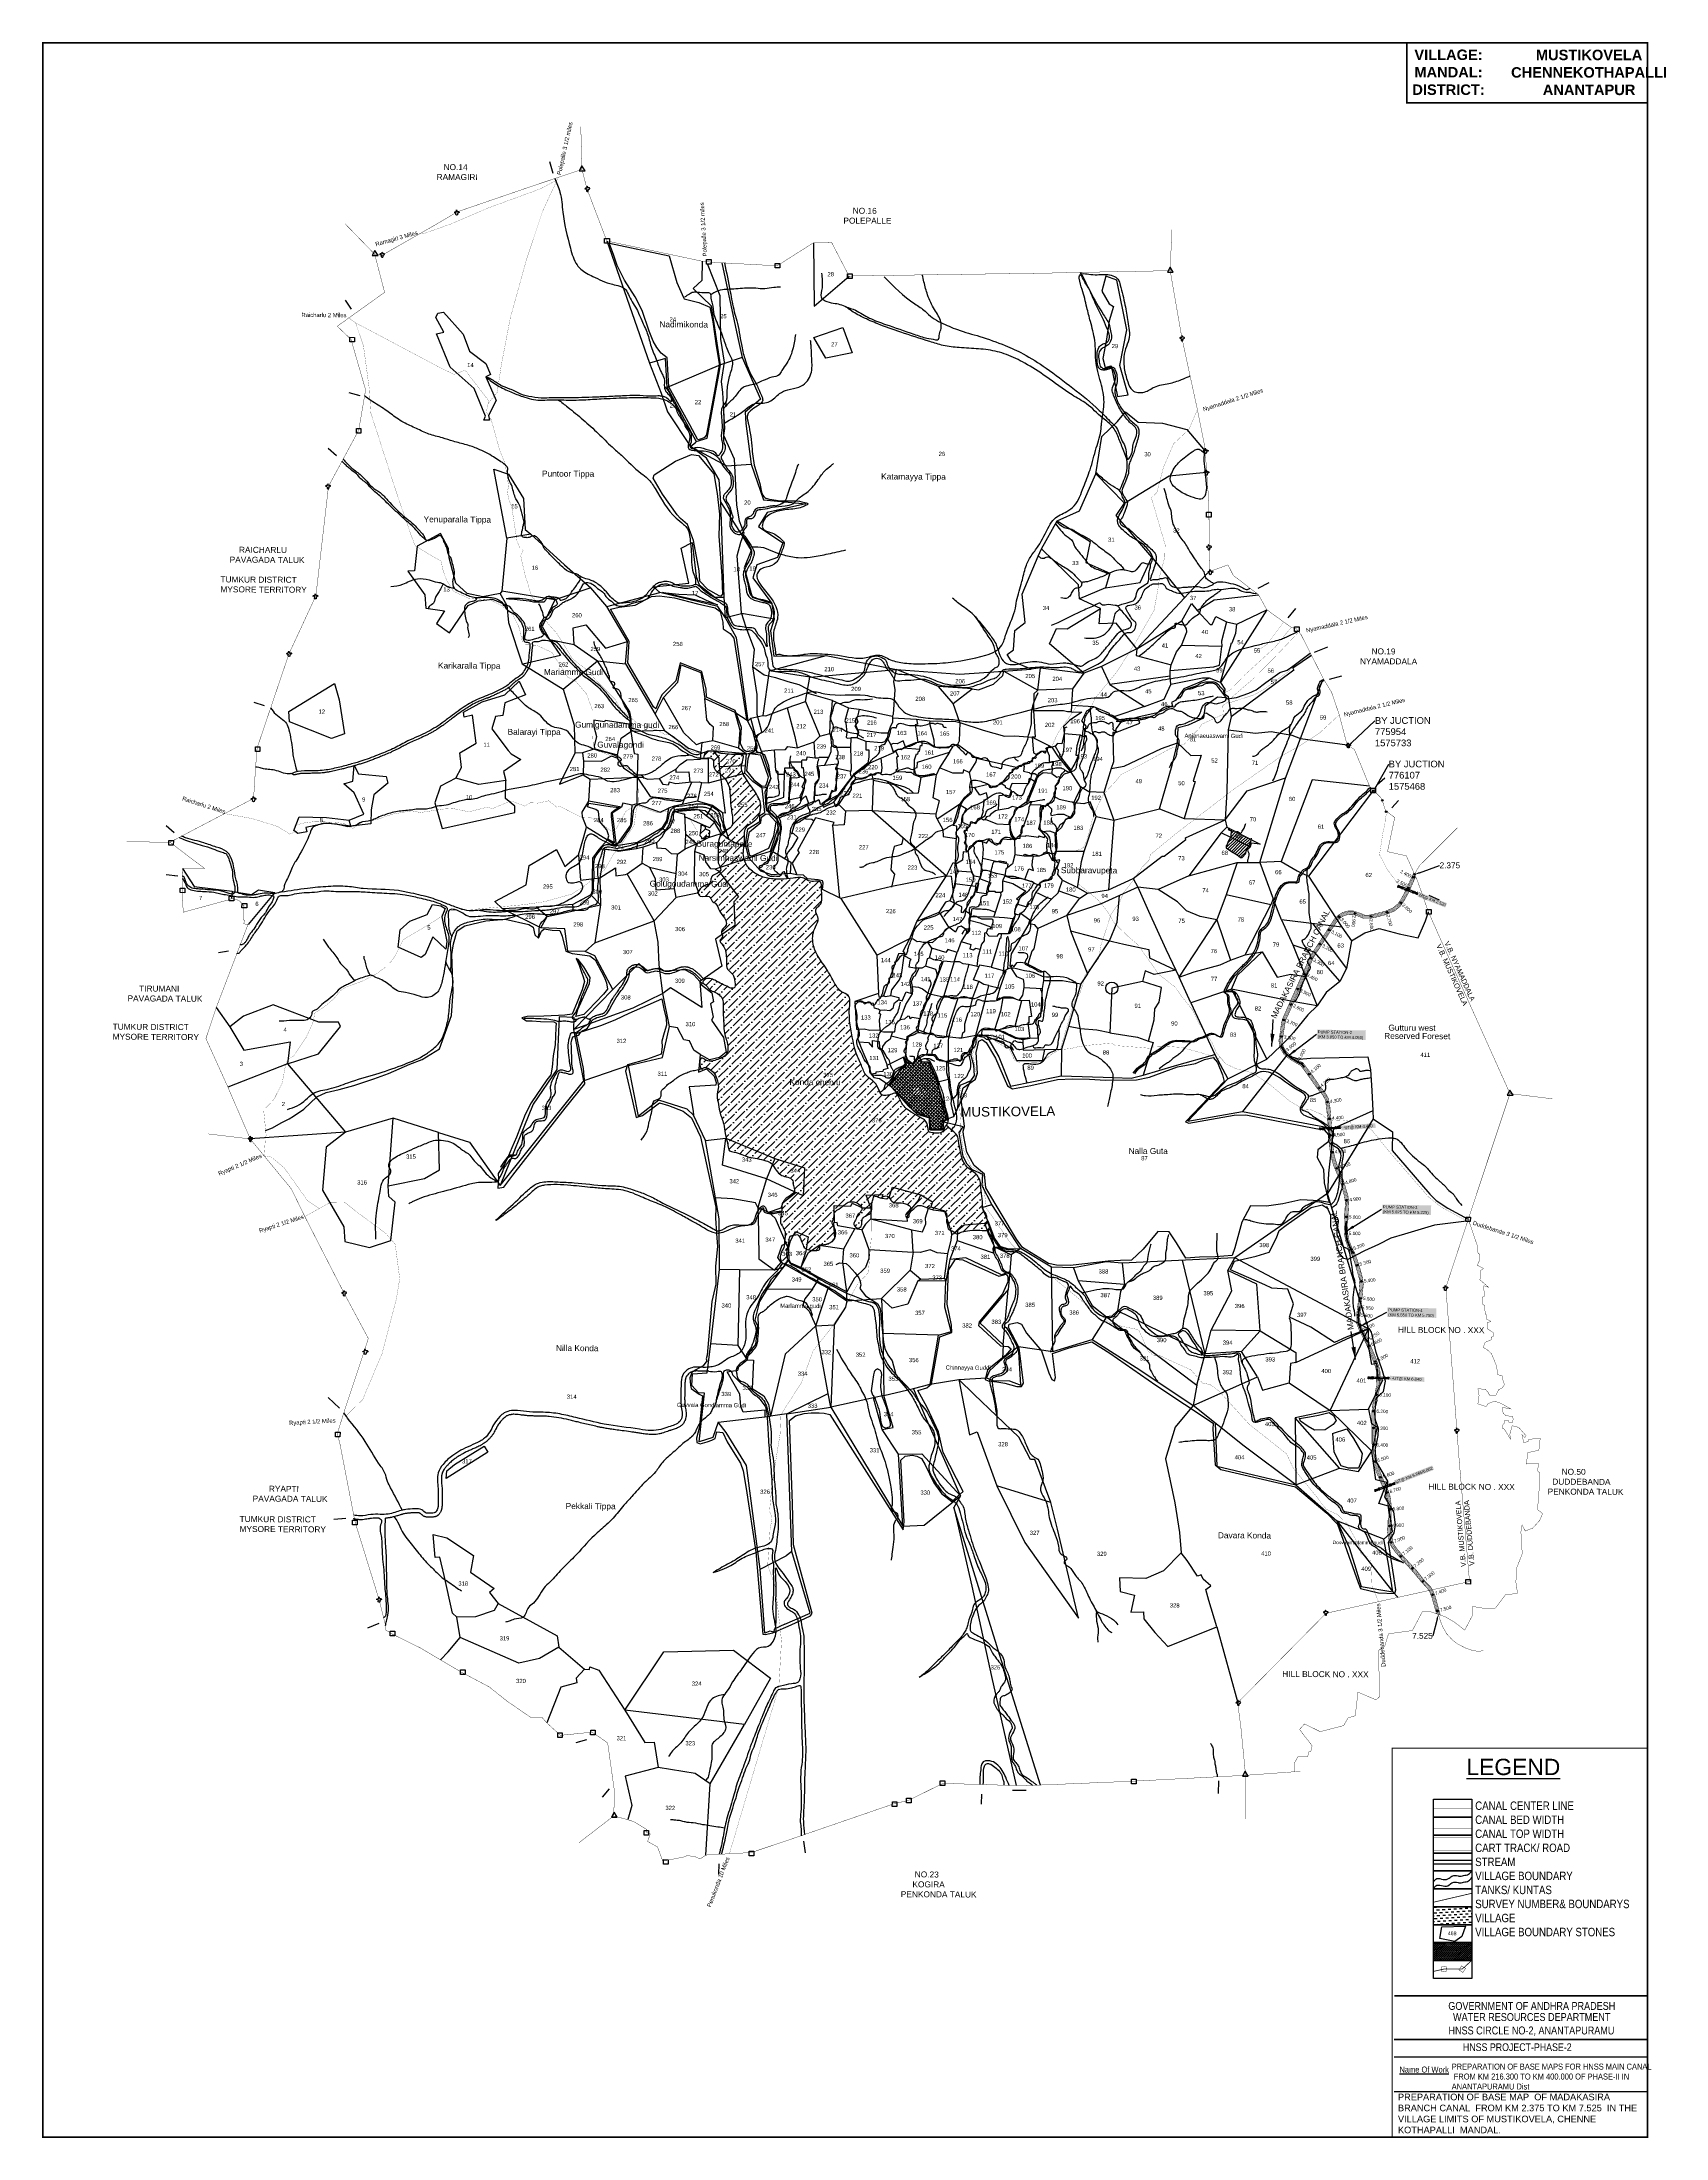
# Model space of a CAD drawing. Header units: inches. Extents: x 768179 to 777848, y 1567444 to 1579928.
import ezdxf
from ezdxf import colors
from ezdxf.entities.mleader import LeaderData, LeaderLine
from ezdxf.enums import TextEntityAlignment as Align
from ezdxf.math import Vec2, Vec3

# ---------------------------------------------------------------- set-up
doc = ezdxf.new("R2010")
doc.units = ezdxf.units.IN
doc.header["$MEASUREMENT"] = 0
doc.header["$PDMODE"] = 32
doc.header["$PDSIZE"] = 10
doc.linetypes.add('ACAD_ISO02W100', pattern=[15, 12, -3])
doc.linetypes.add('HIDDEN2', pattern=[0.1875, 0.125, -0.0625])
for name, color, linetype in [('CANAL1', 242, 'Continuous'), ('CSMark', 72, 'Continuous'), ('FRAME 025', 7, 'Continuous'), ('HILLLS', 24, 'Continuous'), ('PLOT', 7, 'Continuous'), ('PLOT NO', 7, 'Continuous'), ('ROADS', 6, 'Continuous'), ('STREAM', 4, 'Continuous'), ('STRUCTURE', 5, 'Continuous'), ('TABLE', 7, 'Continuous'), ('tank', 4, 'Continuous'), ('TANKS-STREAM', 4, 'Continuous'), ('TEXT', 7, 'Continuous'), ('TITLEBLOCK', 7, 'Continuous'), ('VILLAGE', 30, 'Continuous'), ('VILLAGE BOUNDARY', 5, 'Continuous'), ('VILLAGE BOUNDRY', 5, 'Continuous'), ('VILLAGE STONES', 1, 'Continuous')]:
    doc.layers.add(name, color=color, linetype=linetype)
doc.styles.add('A', font='arial.ttf')
doc.styles.add('ARIALN', font='ARIALN.TTF')
doc.styles.get("Standard").update_dxf_attribs({"font": 'arial.ttf'})
doc.linetypes.add('DOTS', pattern='A,1e-06,-3,["●",Standard,S=3,R=0,X=-1.25,Y=-1.25],-3', length=6.000001)
doc.dimstyles.get("Standard").update_dxf_attribs({"dimtxt": 0.18, "dimasz": 20, "dimexe": 0.18, "dimexo": 0.0625, "dimgap": 0.09, "dimtad": 0, "dimtih": 1, "dimtoh": 1, "dimdec": 4, "dimzin": 0, "dimdsep": 46, "dimtxsty": 'Standard', "dimcen": 0.09, "dimadec": 0, "dimazin": 0, "dimtfac": 1, "dimtdec": 4, "dimtofl": 0, "dimtmove": 0, "dimatfit": 3, "dimfxl": 1, "dimtolj": 1, "dimtzin": 0, "dimarcsym": 0})
pattern_1 = [(44.680379, (-18702.91, -15397.29), (17.1245861, 61.43793835), [79.1091915, -15.8218383, 0, -15.8218383])]
pattern_2 = [(44.6803791, (-18702.909, -15397.29), (-8.90011628, 8.99997184), [])]

# ---------------------------------------------------------------- blocks, each defined once
blk = doc.blocks.new('UT')
at = {"layer": 'STRUCTURE'}
h = blk.add_hatch(dxfattribs=at)
h.set_pattern_fill('DASH', color=150, scale=8, angle=-39.6278, style=0)
h.set_pattern_definition([(320.372247933, (-4370.464, -6260.8811), (1.40800153113, 0.132407282), [1, -1])])
h.paths.add_polyline_path([(765163, 1700682), (765166, 1700681), (765167, 1700680), (765169, 1700680), (765172, 1700680), (765176, 1700679), (765180, 1700679), (765183, 1700680), (765188, 1700681), (765189, 1700681), (765193, 1700682), (765196, 1700680), (765196, 1700672), (765193, 1700670), (765191, 1700671), (765188, 1700671), (765185, 1700672), (765184, 1700672), (765181, 1700672), (765180, 1700673), (765178, 1700673), (765177, 1700673), (765175, 1700673), (765173, 1700672), (765170, 1700672), (765168, 1700672), (765166, 1700671), (765165, 1700671), (765163, 1700670)])
h.paths.add_polyline_path([(765259, 1700682), (765256, 1700680), (765256, 1700672), (765259, 1700670), (765262, 1700671), (765264, 1700672), (765266, 1700672), (765269, 1700673), (765273, 1700673), (765276, 1700673), (765279, 1700673), (765281, 1700673), (765284, 1700672), (765286, 1700672), (765288, 1700671), (765289, 1700671), (765289, 1700683), (765288, 1700682), (765286, 1700681), (765283, 1700681), (765281, 1700680), (765277, 1700680), (765273, 1700680), (765269, 1700680), (765265, 1700681), (765261, 1700682)])
at = {"layer": 'STRUCTURE', "color": 150, "const_width": 0.628}
for points in [[(765190, 1700688), (765190, 1700684), (765196, 1700680), (765256, 1700680), (765262, 1700684), (765262, 1700688)], [(765190, 1700664), (765190, 1700668), (765196, 1700672), (765256, 1700672), (765262, 1700668), (765262, 1700664)]]:
    blk.add_lwpolyline(points, dxfattribs=at)
at = {"layer": 'STRUCTURE', "color": 150}
for points in [[(765196, 1700680), (765256, 1700680)], [(765196, 1700672), (765256, 1700672)], [(765196, 1700672), (765256, 1700672)]]:
    blk.add_lwpolyline(points, dxfattribs=at)
at = {"layer": 'STRUCTURE', "color": 0}
blk.add_circle((765226, 1700676), 1.89, dxfattribs=at)
at = {"layer": 'STRUCTURE', "color": 150}
for points in [[(765163, 1700682), (765164, 1700681), (765168, 1700680), (765171, 1700680), (765176, 1700679), (765185, 1700680), (765193, 1700682)], [(765163, 1700670), (765164, 1700671), (765168, 1700672), (765171, 1700672), (765176, 1700673), (765185, 1700672), (765193, 1700670)], [(765289, 1700683), (765288, 1700682), (765284, 1700681), (765281, 1700680), (765276, 1700680), (765267, 1700680), (765259, 1700682)], [(765289, 1700671), (765288, 1700671), (765284, 1700672), (765281, 1700673), (765276, 1700673), (765267, 1700672), (765259, 1700670)]]:
    blk.add_spline(points, degree=3, dxfattribs=at)
at = {"layer": 'STRUCTURE', "color": 0}
blk.add_text('STREAM', height=5, dxfattribs=at).set_placement((765148, 1700676), align=Align.MIDDLE_CENTER)
for points in [[(765191, 1700676), (765164, 1700676)], [(765289, 1700677), (765265, 1700676)]]:
    blk.add_leader(points, dimstyle='Standard', override={"dimasz": 10, "dimgap": 0.09, "dimtad": 0}, dxfattribs=at)

msp = doc.modelspace()

# ---------------------------------------------------------------- hatches: boundary and pattern name
at = {"layer": 'tank'}
h = msp.add_hatch(dxfattribs=at)
h.set_pattern_fill('DASH', color=256, scale=135.582282, angle=3.5405, style=0)
h.set_pattern_definition([(3.5405362, (-86409.658, -324933.946), (15.86883272, 17.96204333), [16.9477853, -16.9477853])])
h.paths.add_polyline_path([(776463, 1568822), (776691, 1568822), (776691, 1568715), (776463, 1568715)])
at = {"layer": 'TANKS-STREAM'}
h = msp.add_hatch(dxfattribs=at)
h.set_pattern_fill('ANSI36', color=256, scale=253.149413, angle=-0.3196, style=0)
h.set_pattern_definition(pattern_1)
edge = h.paths.add_edge_path()
edge.add_spline(control_points=[(772118, 1575661), (772118, 1575661), (772119, 1575675), (772125, 1575718), (772226, 1575689), (772281, 1575683), (772363, 1575687), (772347, 1575633), (772341, 1575596), (772374, 1575524), (772427, 1575469), (772461, 1575393), (772458, 1575342), (772433, 1575291), (772391, 1575273), (772357, 1575233), (772367, 1575166), (772348, 1575096), (772369, 1575022), (772421, 1574976), (772494, 1574944), (772573, 1574940), (772639, 1574946), (772687, 1574954), (772721, 1574950), (772747, 1574925), (772779, 1574931), (772822, 1574931), (772819, 1574878), (772826, 1574836), (772816, 1574787), (772786, 1574770), (772785, 1574737), (772810, 1574705), (772783, 1574659), (772767, 1574614), (772766, 1574567), (772786, 1574490), (772853, 1574413), (772896, 1574323), (772934, 1574268), (772997, 1574251), (772976, 1574124), (773000, 1574025), (773022, 1573907), (773058, 1573842), (773080, 1573767), (773142, 1573737), (773159, 1573691), (773177, 1573655), (773209, 1573652), (773233, 1573658), (773271, 1573678), (773292, 1573599), (773344, 1573561), (773396, 1573529), (773440, 1573508), (773455, 1573474), (773455, 1573435), (773492, 1573430), (773520, 1573428), (773552, 1573441), (773554, 1573486), (773584, 1573455), (773603, 1573440), (773635, 1573415), (773635, 1573365), (773650, 1573318), (773657, 1573262), (773695, 1573214), (773744, 1573190), (773769, 1573141), (773768, 1573086), (773780, 1573030), (773777, 1572978), (773803, 1572950), (773804, 1572916), (773813, 1572890), (773820, 1572871), (773823, 1572853), (773789, 1572845), (773749, 1572856), (773693, 1572848), (773653, 1572842), (773624, 1572825), (773605, 1572849), (773573, 1572851), (773572, 1572881), (773562, 1572902), (773567, 1572927), (773565, 1572965), (773509, 1572969), (773461, 1572977), (773423, 1572999), (773389, 1573000), (773366, 1572975), (773341, 1572957), (773343, 1572924), (773324, 1572928), (773318, 1572946), (773337, 1572961), (773361, 1572990), (773300, 1573025), (773239, 1573005), (773221, 1573057), (773192, 1573058), (773173, 1573038), (773154, 1573053), (773130, 1573058), (773126, 1573027), (773116, 1573000), (773123, 1572955), (773089, 1572939), (773060, 1572925), (773062, 1572894), (773057, 1572870), (773037, 1572861), (773023, 1572870), (773006, 1572887), (773026, 1572912), (773031, 1572943), (773054, 1572959), (773065, 1572982), (773047, 1573008), (773019, 1573022), (772973, 1573021), (772944, 1572984), (772888, 1572963), (772899, 1572922), (772877, 1572895), (772906, 1572859), (772910, 1572810), (772881, 1572784), (772858, 1572767), (772834, 1572766), (772805, 1572760), (772814, 1572738), (772798, 1572731), (772780, 1572728), (772753, 1572732), (772720, 1572738), (772705, 1572775), (772697, 1572802), (772677, 1572829), (772655, 1572821), (772629, 1572818), (772626, 1572778), (772616, 1572741), (772615, 1572701), (772620, 1572674), (772611, 1572660), (772599, 1572649), (772582, 1572659), (772573, 1572681), (772576, 1572715), (772599, 1572746), (772598, 1572792), (772610, 1572836), (772591, 1572871), (772567, 1572905), (772587, 1572950), (772581, 1572992), (772589, 1573019), (772607, 1573043), (772636, 1573056), (772667, 1573086), (772649, 1573116), (772653, 1573146), (772627, 1573170), (772593, 1573171), (772560, 1573193), (772542, 1573221), (772522, 1573253), (772483, 1573267), (772438, 1573279), (772389, 1573285), (772344, 1573302), (772309, 1573318), (772266, 1573319), (772263, 1573373), (772245, 1573420), (772241, 1573492), (772211, 1573550), (772206, 1573612), (772194, 1573662), (772210, 1573707), (772199, 1573752), (772181, 1573794), (772151, 1573815), (772121, 1573825), (772110, 1573809), (772099, 1573815), (772097, 1573838), (772091, 1573862), (772108, 1573880), (772124, 1573868), (772146, 1573855), (772184, 1573861), (772216, 1573873), (772243, 1573886), (772265, 1573912), (772264, 1573964), (772241, 1574017), (772238, 1574086), (772235, 1574141), (772235, 1574189), (772235, 1574228), (772210, 1574258), (772180, 1574272), (772147, 1574285), (772137, 1574312), (772108, 1574323), (772126, 1574351), (772156, 1574353), (772190, 1574338), (772225, 1574317), (772258, 1574304), (772279, 1574292), (772291, 1574293), (772311, 1574293), (772300, 1574338), (772301, 1574377), (772254, 1574402), (772255, 1574450), (772254, 1574488), (772246, 1574526), (772233, 1574551), (772205, 1574577), (772242, 1574598), (772210, 1574637), (772251, 1574655), (772256, 1574687), (772240, 1574718), (772209, 1574750), (772199, 1574796), (772165, 1574810), (772154, 1574855), (772111, 1574832), (772084, 1574849), (772091, 1574886), (772120, 1574905), (772158, 1574914), (772160, 1574941), (772171, 1574968), (772200, 1574973), (772230, 1575000), (772203, 1575031), (772207, 1575081), (772203, 1575133), (772210, 1575182), (772223, 1575221), (772259, 1575233), (772291, 1575257), (772292, 1575312), (772278, 1575375), (772277, 1575444), (772272, 1575498), (772248, 1575538), (772220, 1575569), (772184, 1575592), (772176, 1575625), (772179, 1575654), (772158, 1575667), (772139, 1575665), (772124, 1575661), (772119, 1575661), (772118, 1575661)], knot_values=[0, 0, 0, 0, 17.852496, 35.704993, 114.39023, 218.322398, 259.432405, 294.9175, 345.680352, 376.716397, 523.033611, 571.293345, 618.582506, 670.205305, 728.444499, 749.526195, 821.566569, 911.195723, 964.427741, 1038.877025, 1109.101518, 1194.683558, 1269.622476, 1305.88129, 1341.503589, 1364.854299, 1405.132931, 1435.257408, 1468.754311, 1531.788186, 1574.635481, 1604.229088, 1623.874864, 1662.500899, 1713.397817, 1760.763057, 1807.867402, 1848.867079, 1996.132487, 2098.248482, 2146.261715, 2191.523359, 2262.395695, 2458.064186, 2522.34025, 2613.05096, 2679.636877, 2740.794896, 2799.801147, 2825.419542, 2849.669154, 2885.621207, 2902.358005, 2962.962965, 3048.379489, 3108.793216, 3141.871991, 3189.818097, 3213.474879, 3241.454337, 3282.692183, 3301.395234, 3337.548964, 3358.108867, 3395.851252, 3423.158188, 3471.53711, 3529.234276, 3574.265986, 3636.443693, 3698.123957, 3730.093291, 3793.552269, 3858.689735, 3902.54721, 3937.806645, 3965.934213, 3999.103228, 4018.236866, 4029.709794, 4045.12651, 4102.044354, 4161.197815, 4205.367217, 4227.658709, 4246.763958, 4283.657565, 4302.381207, 4326.669627, 4350.681084, 4378.202549, 4424.404481, 4486.324996, 4530.726467, 4550.562912, 4581.135429, 4623.283007, 4641.919895, 4654.201989, 4664.475335, 4692.252808, 4718.462115, 4757.174087, 4846.904644, 4869.761228, 4900.067859, 4914.834087, 4941.573582, 4958.304757, 4974.969464, 5015.270804, 5055.642371, 5087.058338, 5117.213768, 5141.923246, 5170.307473, 5183.873837, 5198.815098, 5217.716582, 5246.59003, 5276.322438, 5308.121121, 5325.276319, 5347.213328, 5389.691032, 5414.760644, 5477.852762, 5524.296023, 5561.769076, 5581.150809, 5616.345277, 5679.465656, 5703.821899, 5727.119142, 5764.986025, 5777.388609, 5800.1085, 5807.356846, 5824.859236, 5855.23757, 5888.900546, 5916.46034, 5964.124182, 5978.16025, 6006.416304, 6024.567074, 6048.691042, 6105.084424, 6146.569146, 6167.027734, 6183.264873, 6195.428388, 6208.785181, 6232.057787, 6264.861625, 6304.614962, 6342.880859, 6397.408411, 6434.264845, 6455.720535, 6518.035941, 6559.537139, 6580.418165, 6599.238064, 6645.652611, 6678.265332, 6707.175557, 6734.940581, 6761.671696, 6801.2634, 6831.440832, 6874.34396, 6902.280705, 6938.624656, 6991.656916, 7040.969449, 7085.339859, 7132.113996, 7160.623955, 7191.856702, 7265.077288, 7321.2736, 7398.56716, 7455.073324, 7504.450927, 7546.857533, 7593.161427, 7637.379327, 7678.264005, 7703.234066, 7715.645467, 7721.685828, 7734.288331, 7781.6808, 7786.913481, 7800.764315, 7827.222482, 7869.171141, 7904.05614, 7930.692747, 7957.698532, 7997.007154, 8075.046221, 8129.247559, 8199.227198, 8238.612885, 8274.308094, 8308.749852, 8345.718647, 8374.75846, 8407.959779, 8427.421811, 8447.228837, 8480.365304, 8510.09875, 8557.307267, 8600.655409, 8616.174198, 8625.540772, 8635.327379, 8670.726869, 8716.833827, 8760.380429, 8801.838269, 8847.630343, 8876.450876, 8913.878236, 8936.250224, 8965.34246, 8994.682468, 9043.124214, 9053.364468, 9087.540612, 9139.284295, 9186.815287, 9212.166542, 9242.629744, 9296.384539, 9307.273643, 9331.419167, 9384.313026, 9407.410531, 9435.192371, 9455.162118, 9489.487207, 9517.031313, 9553.145846, 9585.695412, 9663.997931, 9707.642045, 9733.953553, 9777.868821, 9813.321461, 9845.243679, 9928.871741, 10009.365185, 10048.457753, 10088.39455, 10142.57186, 10173.620789, 10210.408083, 10237.960825, 10248.345024, 10278.252279, 10289.984674, 10294.009914, 10294.009914, 10294.009914, 10294.009914], degree=3, periodic=0)
h = msp.add_hatch(dxfattribs=at)
h.set_pattern_fill('ANSI36', color=256, scale=253.149413, angle=-0.3196, style=0)
h.set_pattern_definition(pattern_1)
h.paths.add_polyline_path([(772136, 1575198), (772153, 1575197), (772155, 1575230), (772129, 1575240), (772129, 1575254), (772104, 1575265), (772095, 1575203), (772106, 1575193), (772105, 1575184), (772129, 1575185)])
h = msp.add_hatch(dxfattribs=at)
h.set_pattern_fill('ANSI31', color=256, scale=101.259765, angle=-0.3196, style=0)
h.set_pattern_definition(pattern_2)
h.paths.add_polyline_path([(775249, 1575243), (775241, 1575237), (775261, 1575228), (775258, 1575212), (775258, 1575197), (775255, 1575191), (775363, 1575138), (775372, 1575152), (775377, 1575166), (775379, 1575177)])
h.paths.add_polyline_path([(775279, 1575180), (775330, 1575179), (775330, 1575218), (775279, 1575218)], flags=25)
h = msp.add_hatch(dxfattribs=at)
h.set_pattern_fill('ANSI31', color=256, scale=101.259765, angle=-0.3196, style=0)
h.set_pattern_definition(pattern_2)
h.paths.add_polyline_path([(775255, 1575191), (775253, 1575187), (775241, 1575167), (775236, 1575149), (775230, 1575140), (775230, 1575128), (775262, 1575107), (775294, 1575087), (775315, 1575072), (775325, 1575071), (775344, 1575093), (775351, 1575114), (775356, 1575127), (775363, 1575138)])
at = {"layer": 'VILLAGE', "linetype": 'Continuous'}
h = msp.add_hatch(dxfattribs=at)
h.set_pattern_fill('SACNCR', color=256, scale=150, angle=1.53032, style=0)
h.paths.add_polyline_path([(773226, 1573721), (773323, 1573847), (773323, 1573875), (773368, 1573840), (773395, 1573887), (773418, 1573855), (773456, 1573855), (773506, 1573739), (773543, 1573618), (773573, 1573513), (773546, 1573496), (773543, 1573449), (773465, 1573449), (773464, 1573521), (773373, 1573558), (773229, 1573712), (773222, 1573717)])
h = msp.add_hatch(dxfattribs=at)
h.set_pattern_fill('SACNCR', color=256, scale=91.066077, angle=1.5303, style=0)
h.set_pattern_definition([(46.53031993, (-86409.658, -324933.946), (-6.195952587, 5.873511137), []), (46.53031993, (-86403.6235, -324933.785), (-6.195952587, 5.873511137), [0, -8.537444673])])
h.paths.add_polyline_path([(776463, 1568609), (776691, 1568609), (776691, 1568502), (776463, 1568502)])

# ---------------------------------------------------------------- linework, layer by layer
msp.add_lwpolyline([(773226, 1573721), (773323, 1573847), (773323, 1573875), (773368, 1573840), (773395, 1573887), (773418, 1573855), (773456, 1573855), (773506, 1573739), (773543, 1573618), (773573, 1573513), (773546, 1573496), (773543, 1573449), (773465, 1573449), (773464, 1573521), (773373, 1573558), (773229, 1573712), (773222, 1573717), (773226, 1573721)])
at = {"color": 1, "linetype": 'ByBlock', "lineweight": -2, "ltscale": 200}
for p in [(775954, 1575733), (776107, 1575468), (776159, 1575412), (776182, 1575344)]:
    msp.add_point(p, dxfattribs=at)
at = {"color": 2}
for p in [(776301, 1574877, 21), (775680, 1573845, 21), (775840, 1573451, 21), (775983, 1572718, 21), (776070, 1572191, 21), (776128, 1571973, 21)]:
    msp.add_point(p, dxfattribs=at)
at = {"color": 3}
msp.add_point((776173, 1571321), dxfattribs=at)
at = {"layer": 'CANAL1', "color": 1, "linetype": 'HIDDEN2', "ltscale": 50, "const_width": 2}
msp.add_lwpolyline([(776606, 1575248), (776414, 1575056), (776382, 1575025), (776363, 1574994), (776344, 1574952), (776305, 1574865), (776279, 1574816), (776258, 1574787), (776226, 1574761), (776177, 1574741), (776119, 1574726), (776083, 1574718), (776051, 1574718), (776021, 1574730), (775985, 1574743), (775955, 1574742), (775927, 1574735), (775904, 1574720), (775880, 1574695), (775846, 1574644), (775742, 1574483), (775592, 1574144), (775573, 1574105), (775568, 1574078), (775558, 1574011), (775553, 1573980), (775560, 1573940), (775582, 1573905), (775618, 1573876), (775654, 1573855), (775681, 1573840), (775732, 1573771), (775778, 1573704), (775812, 1573662), (775828, 1573633), (775837, 1573585), (775846, 1573484), (775857, 1573335), (775863, 1573293), (775880, 1573238), (775917, 1573146), (775944, 1573056), (775949, 1573016), (775945, 1572946), (775943, 1572863), (775944, 1572831), (775950, 1572791), (775966, 1572748), (775984, 1572715), (776002, 1572665), (776021, 1572606), (776031, 1572565), (776035, 1572530), (776031, 1572481), (776026, 1572426), (776017, 1572351), (776015, 1572334), (776016, 1572300), (776031, 1572259), (776054, 1572215), (776071, 1572181), (776108, 1572092), (776128, 1572038), (776135, 1572008), (776136, 1571975), (776134, 1571923), (776120, 1571842), (776110, 1571803), (776107, 1571763), (776107, 1571670), (776108, 1571581), (776110, 1571495), (776117, 1571459), (776138, 1571402), (776167, 1571334), (776187, 1571292), (776194, 1571269), (776201, 1571222), (776204, 1571186), (776204, 1571143), (776202, 1571092), (776200, 1571057), (776206, 1571020), (776212, 1570994), (776222, 1570971), (776248, 1570937), (776273, 1570907), (776312, 1570865), (776351, 1570822), (776402, 1570759), (776436, 1570725), (776451, 1570701), (776465, 1570665), (776486, 1570587), (776505, 1570523), (776521, 1570485), (776542, 1570448), (776573, 1570414), (776604, 1570389), (776652, 1570364), (776697, 1570348), (776727, 1570344), (776758, 1570346), (776760, 1570346)], dxfattribs=at)
at = {"layer": 'CANAL1', "color": 1, "const_width": 3}
for points in [[(776347, 1574981), (776335, 1574956), (776296, 1574869), (776270, 1574821), (776251, 1574794), (776221, 1574770), (776174, 1574750), (776117, 1574736), (776082, 1574728), (776053, 1574728), (776025, 1574740), (775986, 1574753), (775953, 1574752), (775923, 1574744), (775898, 1574728), (775872, 1574702), (775838, 1574649), (775733, 1574488), (775582, 1574148), (775564, 1574108), (775558, 1574080), (775549, 1574013), (775543, 1573980), (775550, 1573937), (775574, 1573898), (775612, 1573868), (775649, 1573846), (775674, 1573832), (775723, 1573765), (775770, 1573698), (775804, 1573657), (775819, 1573630), (775827, 1573584), (775836, 1573484), (775847, 1573334), (775853, 1573291), (775870, 1573235), (775908, 1573143), (775934, 1573054), (775939, 1573015), (775935, 1572946), (775933, 1572863), (775934, 1572830), (775941, 1572788), (775957, 1572744), (775975, 1572711), (775993, 1572662), (776011, 1572603), (776022, 1572563), (776025, 1572530), (776021, 1572482), (776016, 1572427), (776007, 1572353), (776005, 1572335), (776006, 1572298), (776022, 1572255), (776045, 1572211), (776062, 1572177), (776099, 1572088), (776119, 1572035), (776125, 1572006), (776126, 1571975), (776124, 1571924), (776111, 1571844), (776100, 1571805), (776097, 1571763), (776097, 1571670), (776098, 1571581), (776100, 1571494), (776108, 1571456), (776129, 1571399), (776158, 1571330), (776177, 1571288), (776185, 1571267), (776191, 1571221), (776194, 1571186), (776194, 1571143), (776192, 1571092), (776190, 1571056), (776196, 1571018), (776203, 1570991), (776213, 1570966), (776240, 1570931), (776266, 1570900), (776305, 1570858), (776343, 1570816), (776395, 1570753), (776428, 1570719), (776442, 1570696), (776455, 1570662), (776477, 1570584), (776481, 1570568)], [(776358, 1574957), (776353, 1574948), (776314, 1574860), (776287, 1574811), (776265, 1574780), (776232, 1574753), (776180, 1574731), (776122, 1574716), (776084, 1574708), (776049, 1574708), (776018, 1574721), (775984, 1574733), (775956, 1574732), (775931, 1574725), (775910, 1574712), (775888, 1574689), (775854, 1574638), (775750, 1574478), (775601, 1574140), (775583, 1574102), (775578, 1574076), (775568, 1574010), (775563, 1573980), (775569, 1573944), (775590, 1573912), (775623, 1573884), (775659, 1573863), (775687, 1573848), (775740, 1573777), (775786, 1573710), (775820, 1573668), (775838, 1573636), (775847, 1573586), (775856, 1573485), (775867, 1573336), (775873, 1573295), (775889, 1573242), (775927, 1573149), (775954, 1573058), (775959, 1573016), (775955, 1572946), (775953, 1572863), (775953, 1572832), (775960, 1572793), (775975, 1572752), (775993, 1572719), (776012, 1572668), (776030, 1572609), (776041, 1572566), (776046, 1572530), (776041, 1572480), (776036, 1572425), (776027, 1572350), (776025, 1572334), (776026, 1572302), (776040, 1572263), (776063, 1572220), (776080, 1572185), (776118, 1572095), (776138, 1572040), (776145, 1572009), (776146, 1571975), (776144, 1571922), (776130, 1571840), (776120, 1571801), (776117, 1571762), (776117, 1571670), (776118, 1571581), (776120, 1571496), (776127, 1571461), (776148, 1571406), (776176, 1571338), (776196, 1571296), (776204, 1571271), (776211, 1571223), (776214, 1571187), (776214, 1571142), (776212, 1571091), (776210, 1571057), (776216, 1571022), (776222, 1570997), (776230, 1570976), (776255, 1570943), (776281, 1570913), (776319, 1570871), (776359, 1570829), (776409, 1570766), (776444, 1570731), (776460, 1570705), (776474, 1570669), (776496, 1570589), (776504, 1570560)]]:
    msp.add_lwpolyline(points, dxfattribs=at)
at = {"layer": 'CANAL1', "color": 5, "const_width": 2}
for points in [[(776349, 1574975), (776340, 1574954), (776300, 1574867), (776275, 1574818), (776254, 1574790), (776224, 1574766), (776175, 1574745), (776118, 1574731), (776083, 1574723), (776052, 1574723), (776023, 1574735), (775986, 1574748), (775954, 1574747), (775925, 1574739), (775901, 1574724), (775876, 1574698), (775842, 1574646), (775737, 1574485), (775587, 1574146), (775569, 1574107), (775563, 1574079), (775554, 1574012), (775548, 1573980), (775555, 1573939), (775578, 1573902), (775615, 1573872), (775652, 1573850), (775677, 1573836), (775727, 1573768), (775774, 1573701), (775808, 1573659), (775824, 1573631), (775832, 1573584), (775841, 1573484), (775852, 1573334), (775858, 1573292), (775875, 1573237), (775913, 1573144), (775939, 1573055), (775944, 1573016), (775940, 1572946), (775938, 1572863), (775939, 1572830), (775945, 1572790), (775962, 1572746), (775979, 1572713), (775997, 1572663), (776016, 1572605), (776026, 1572564), (776030, 1572530), (776026, 1572481), (776021, 1572426), (776012, 1572352), (776010, 1572335), (776011, 1572299), (776027, 1572257), (776049, 1572213), (776066, 1572179), (776104, 1572090), (776123, 1572036), (776130, 1572007), (776131, 1571975), (776129, 1571923), (776116, 1571843), (776105, 1571804), (776102, 1571763), (776102, 1571670), (776103, 1571581), (776105, 1571495), (776113, 1571457), (776134, 1571401), (776162, 1571332), (776182, 1571290), (776189, 1571268), (776196, 1571221), (776199, 1571186), (776199, 1571143), (776197, 1571092), (776195, 1571057), (776201, 1571019), (776207, 1570992), (776217, 1570968), (776244, 1570934), (776269, 1570903), (776308, 1570861), (776347, 1570819), (776398, 1570756), (776432, 1570722), (776446, 1570698), (776460, 1570664), (776482, 1570585), (776487, 1570566)], [(776355, 1574963), (776349, 1574950), (776309, 1574862), (776283, 1574813), (776262, 1574783), (776229, 1574757), (776178, 1574736), (776120, 1574721), (776084, 1574713), (776050, 1574713), (776020, 1574726), (775984, 1574738), (775955, 1574737), (775929, 1574730), (775907, 1574716), (775884, 1574692), (775850, 1574641), (775746, 1574480), (775596, 1574142), (775578, 1574103), (775573, 1574077), (775563, 1574011), (775558, 1573980), (775564, 1573942), (775586, 1573908), (775620, 1573880), (775657, 1573859), (775684, 1573844), (775736, 1573774), (775782, 1573707), (775816, 1573665), (775833, 1573635), (775842, 1573586), (775851, 1573485), (775862, 1573335), (775868, 1573294), (775885, 1573240), (775922, 1573148), (775949, 1573057), (775954, 1573016), (775950, 1572946), (775948, 1572863), (775948, 1572831), (775955, 1572792), (775971, 1572750), (775988, 1572717), (776007, 1572666), (776026, 1572608), (776036, 1572565), (776041, 1572530), (776036, 1572480), (776031, 1572425), (776022, 1572351), (776020, 1572334), (776021, 1572301), (776036, 1572261), (776058, 1572217), (776076, 1572183), (776113, 1572093), (776133, 1572039), (776140, 1572008), (776141, 1571975), (776139, 1571922), (776125, 1571841), (776115, 1571802), (776112, 1571762), (776112, 1571670), (776113, 1571581), (776115, 1571496), (776122, 1571460), (776143, 1571404), (776172, 1571336), (776191, 1571294), (776199, 1571270), (776206, 1571223), (776209, 1571186), (776209, 1571142), (776207, 1571092), (776205, 1571057), (776211, 1571021), (776217, 1570995), (776226, 1570973), (776251, 1570940), (776277, 1570910), (776316, 1570868), (776355, 1570826), (776406, 1570763), (776440, 1570728), (776455, 1570703), (776470, 1570667), (776491, 1570588), (776499, 1570562)]]:
    msp.add_lwpolyline(points, dxfattribs=at)
at = {"layer": 'CANAL1', "color": 96, "const_width": 10}
for points in [[(775557, 1573957), (775560, 1573940), (775578, 1573912), (775582, 1573905), (775618, 1573876), (775657, 1573853), (775681, 1573840), (775694, 1573821)], [(775984, 1572714), (775984, 1572715), (775966, 1572748), (775950, 1572791), (775944, 1572831), (775944, 1572906)], [(776022, 1572397), (776015, 1572334), (776016, 1572300), (776031, 1572259), (776067, 1572189)]]:
    msp.add_lwpolyline(points, dxfattribs=at)
at = {"layer": 'CANAL1', "color": 5, "const_width": 5.61}
msp.add_lwpolyline([(777738, 1567449), (776217, 1567449), (776217, 1569767), (777738, 1569767)], close=True, dxfattribs=at)
at = {"layer": 'CANAL1', "color": 1, "linetype": 'HIDDEN2', "ltscale": 100, "const_width": 1.12}
msp.add_lwpolyline([(776463, 1569409), (776691, 1569409)], dxfattribs=at)
at = {"layer": 'CANAL1', "color": 5, "ltscale": 100, "const_width": 1.12}
for points in [[(776691, 1569319), (776463, 1569319)], [(776691, 1569286), (776463, 1569286)]]:
    msp.add_lwpolyline(points, dxfattribs=at)
at = {"layer": 'CANAL1', "color": 1, "ltscale": 100, "const_width": 1.12}
for points in [[(776691, 1569235), (776463, 1569235)], [(776691, 1569157), (776463, 1569157)]]:
    msp.add_lwpolyline(points, dxfattribs=at)
at = {"layer": 'CANAL1', "color": 3}
msp.add_circle((774549, 1574293), 36.1, dxfattribs=at)
at = {"layer": 'CSMark', "color": 5, "const_width": 10}
for points in [[(768184, 1579923), (777738, 1579923), (777738, 1567449), (768184, 1567449)], [(777738, 1579923), (776305, 1579923), (776305, 1579565), (777738, 1579565)]]:
    msp.add_lwpolyline(points, close=True, dxfattribs=at)
at = {"layer": 'CSMark', "color": 3}
for p in [(776352, 1574970), (776316, 1574889), (776345, 1574954), (775902, 1574718), (775996, 1574739), (776092, 1574720), (776188, 1574745), (776269, 1574801), (775843, 1574639), (775736, 1574470), (775788, 1574555), (775695, 1574378), (775655, 1574287), (775573, 1574104), (775614, 1574196), (775557, 1574006), (775578, 1573912), (775657, 1573853), (775724, 1573781), (775782, 1573699), (775832, 1573615), (775843, 1573515), (775851, 1573416), (775860, 1573316), (775887, 1573220), (775923, 1573127), (775947, 1573030), (775945, 1572931), (775944, 1572831), (775973, 1572736), (776009, 1572643), (776034, 1572546), (776016, 1572347), (776028, 1572446), (776035, 1572251), (776079, 1572161), (776117, 1572069), (776125, 1571872), (776136, 1571971), (776108, 1571774), (776107, 1571674), (776108, 1571574), (776114, 1571474), (776148, 1571380), (776188, 1571289), (776204, 1571190), (776202, 1571090), (776213, 1570992), (776270, 1570910), (776338, 1570837), (776401, 1570760), (776459, 1570680), (776487, 1570584)]:
    msp.add_point(p, dxfattribs=at)
at = {"layer": 'FRAME 025', "lineweight": -3, "const_width": 9.16}
for points in [[(776230, 1568291), (777738, 1568291)], [(776229, 1568031), (777738, 1568031)], [(776229, 1567927), (777738, 1567927)], [(776229, 1567721), (777738, 1567721)]]:
    msp.add_lwpolyline(points, dxfattribs=at)
at = {"layer": 'HILLLS'}
for points in [[(771557, 1578730), (771914, 1578655), (771958, 1578496), (771998, 1578406), (772003, 1578399), (772089, 1578377), (772156, 1578349), (772173, 1578261), (772193, 1578118), (772211, 1578011), (772211, 1578003), (772184, 1577848), (772138, 1577602), (772134, 1577587), (772123, 1577573), (772105, 1577564), (772083, 1577559), (772036, 1577647), (771912, 1577875), (771902, 1578046), (771866, 1578074), (771839, 1578109), (771817, 1578147), (771794, 1578205), (771752, 1578328), (771710, 1578410), (771648, 1578510), (771603, 1578597), (771581, 1578663), (771559, 1578720), (771557, 1578730)], [(772210, 1576630), (772144, 1576667), (772095, 1576716), (772091, 1576778), (772059, 1576959), (772022, 1577055), (771981, 1577090), (771961, 1577111), (771873, 1577234), (771817, 1577331), (771824, 1577351), (771951, 1577431), (772047, 1577472), (772087, 1577465), (772179, 1577357), (772198, 1577238), (772213, 1577116), (772209, 1576985), (772227, 1576748), (772230, 1576639), (772221, 1576627), (772210, 1576630)], [(771564, 1576550), (771616, 1576562), (771711, 1576574), (771809, 1576625), (771855, 1576630), (771945, 1576617), (772082, 1576581), (772187, 1576559), (772216, 1576537), (772232, 1576472), (772234, 1576432), (772276, 1576406), (772298, 1576378), (772374, 1575895), (772409, 1575825), (772430, 1575751), (772424, 1575717), (772417, 1575706), (772376, 1575700), (772356, 1575713), (772338, 1575750), (772343, 1575846), (772306, 1575947), (772136, 1576026), (772134, 1576074), (772108, 1576178), (771978, 1576231), (771953, 1576123), (771869, 1576039), (771848, 1575993), (771834, 1575957), (771819, 1575968), (771667, 1576231), (771676, 1576358), (771564, 1576550)], [(771873, 1576650), (771970, 1576639), (772067, 1576635), (772134, 1576603), (772200, 1576575), (771993, 1576622), (771873, 1576650)], [(772373, 1575587), (772417, 1575534), (772467, 1575495), (772488, 1575498), (772499, 1575525), (772504, 1575550), (772459, 1575681), (772391, 1575689), (772381, 1575659), (772373, 1575587)], [(771434, 1575395), (771561, 1575375), (771616, 1575368), (771590, 1575353), (771567, 1575336), (771568, 1575315), (771580, 1575215), (771586, 1575158), (771549, 1575181), (771554, 1575201), (771543, 1575235), (771498, 1575287), (771492, 1575345), (771476, 1575356), (771426, 1575372), (771434, 1575395)], [(771962, 1575352), (772053, 1575360), (772127, 1575352), (772159, 1575326), (772205, 1575268), (772218, 1575252)], [(772549, 1575284), (772535, 1575198), (772504, 1575124), (772405, 1575079), (772393, 1575083), (772378, 1575153), (772392, 1575224), (772459, 1575279), (772462, 1575311), (772486, 1575330), (772505, 1575332), (772549, 1575284)], [(769509, 1573446), (769552, 1573461), (769604, 1573490), (769651, 1573515), (769677, 1573531), (769738, 1573572), (769815, 1573645), (769872, 1573671), (769948, 1573690), (770035, 1573713), (770155, 1573753), (770242, 1573784), (770369, 1573841), (770443, 1573869), (770546, 1573932), (770618, 1574130), (770628, 1574273), (770619, 1574493), (770630, 1574557), (770651, 1574634), (770697, 1574664), (770821, 1574693), (770936, 1574703), (771078, 1574673), (771103, 1574656), (771113, 1574611), (771135, 1574591), (771154, 1574633), (771169, 1574646), (771216, 1574639), (771263, 1574637), (771276, 1574603), (771298, 1574514), (771336, 1574499), (771440, 1574486), (771472, 1574462), (771527, 1574361), (771540, 1574325), (771546, 1574287), (771523, 1574257), (771431, 1574162), (771406, 1574136), (771358, 1574125), (771370, 1574165), (771438, 1574320), (771442, 1574356), (771406, 1574420), (771371, 1574463), (771359, 1574470), (771377, 1574429), (771392, 1574389), (771402, 1574360), (771410, 1574332), (771396, 1574282), (771366, 1574210), (771335, 1574138), (771292, 1574133), (771255, 1574131), (771167, 1574126), (771068, 1574125), (771037, 1574117), (771063, 1574098), (771097, 1574099), (771147, 1574094), (771226, 1574092), (771241, 1574085), (771239, 1574059), (771234, 1573956), (771223, 1573890), (771216, 1573822), (771208, 1573777), (771185, 1573747), (771091, 1573610), (771055, 1573540), (771005, 1573405), (770977, 1573342), (770956, 1573294), (770930, 1573242), (770896, 1573189), (770897, 1573159), (770893, 1573102), (770928, 1573107), (770982, 1573179), (771295, 1573578), (771412, 1573723), (771404, 1573814), (771360, 1574023), (771512, 1574073), (771596, 1574107), (771676, 1574144), (771869, 1574230), (771882, 1574169), (771896, 1574113), (771898, 1574073), (771883, 1574027), (771870, 1573977), (771871, 1573944), (771865, 1573899), (771779, 1573869), (771665, 1573837), (771654, 1573799), (771695, 1573619), (771716, 1573522), (771754, 1573534), (771856, 1573609), (771909, 1573594), (771997, 1573561), (772047, 1573521), (772100, 1573407), (772191, 1572989), (772190, 1572924), (772195, 1572831), (772201, 1572754), (772190, 1572638), (772191, 1572531), (772167, 1572427), (772139, 1572107), (772134, 1572085), (772138, 1572074), (772115, 1572043), (772051, 1572007), (772037, 1571972), (772041, 1571928), (772045, 1571909), (772092, 1571875), (772111, 1571865), (772102, 1571763), (772091, 1571672), (772075, 1571612), (772078, 1571588), (772098, 1571579), (772140, 1571591), (772167, 1571600), (772187, 1571611), (772197, 1571650), (772232, 1571647), (772259, 1571591), (772284, 1571549), (772338, 1571463), (772354, 1571419), (772372, 1571313), (772429, 1570936), (772471, 1570446), (772485, 1570444), (772531, 1570454), (772639, 1570501), (772754, 1570554), (772764, 1570570), (772653, 1570978), (772647, 1571223), (772630, 1571718), (772665, 1571746), (772716, 1571759), (772759, 1571763), (772806, 1571764), (772836, 1571761), (772870, 1571753), (773307, 1571067), (773313, 1571114), (773293, 1571482), (773318, 1571506), (773359, 1571511), (773387, 1571506), (773416, 1571491), (773438, 1571454), (773488, 1571346), (773534, 1571284), (773597, 1571236), (773663, 1571296), (773544, 1571528), (773516, 1571650), (773449, 1571795), (773393, 1571897), (773448, 1571913), (773476, 1571937), (773525, 1572216), (773597, 1572242), (773594, 1572286), (773569, 1572410), (773577, 1572613), (773618, 1572678), (773662, 1572674), (773725, 1572646), (773793, 1572615), (773840, 1572594), (773875, 1572578), (773920, 1572590), (773929, 1572575), (773930, 1572544), (773897, 1572472), (773759, 1572306), (773755, 1572284), (773885, 1572162), (773931, 1572158), (773950, 1572145), (773916, 1572106), (773809, 1572019), (773795, 1571962), (773813, 1571955), (773863, 1571948), (773912, 1571941), (773983, 1571921), (774011, 1571920), (774022, 1571940), (773996, 1572150), (773934, 1572272), (773938, 1572292), (773985, 1572302), (774010, 1572292), (774041, 1572239), (774129, 1572133), (774174, 1572001), (774191, 1571963), (774208, 1571954), (774213, 1571975), (774195, 1572117), (774295, 1572150), (774429, 1572186), (774537, 1572119), (774810, 1571929), (775151, 1571703), (775150, 1571666), (775163, 1571454), (775198, 1571426), (775642, 1571323), (775828, 1571166), (775893, 1571100), (776016, 1570753), (776029, 1570717), (776137, 1570692), (776234, 1570687), (776240, 1570710), (776227, 1570789), (776195, 1570992), (776230, 1571050), (776238, 1571096), (776227, 1571175), (776174, 1571263), (776191, 1571330), (776192, 1571357), (776125, 1571471), (776117, 1571541), (776134, 1571629), (776137, 1571671), (776118, 1571720), (776114, 1571757), (776125, 1571854), (776167, 1571890), (776178, 1571953), (776161, 1572014), (776122, 1572123), (776095, 1572245), (776080, 1572266), (775943, 1572214), (775874, 1572182), (775733, 1572274), (775606, 1572334), (775631, 1572412), (775597, 1572501), (775502, 1572506), (775459, 1572526), (775255, 1572615), (775278, 1572667), (775408, 1572696), (775486, 1572721), (775529, 1572805), (775544, 1572850), (775586, 1572882), (775736, 1572987), (775801, 1573002), (775839, 1572978)], [(773672, 1573470), (773649, 1573647), (773664, 1573700), (773737, 1573751), (773749, 1573786), (773740, 1573909), (773756, 1573978), (773777, 1573988), (773801, 1573970), (773856, 1573877), (773928, 1573711), (773957, 1573693), (774067, 1573713), (774225, 1573749), (774315, 1573753), (774415, 1573750), (774511, 1573744), (774695, 1573746), (774773, 1573762), (774940, 1573824), (775047, 1573844), (775100, 1573869), (775152, 1573879), (775177, 1573850), (775207, 1573777), (775217, 1573737), (774988, 1573497), (775007, 1573488), (775277, 1573536), (775347, 1573539), (775764, 1573458), (775813, 1573449), (775839, 1573419), (775840, 1573380), (775775, 1573330), (775772, 1573285), (775808, 1573214), (775813, 1573133), (775835, 1573043), (775844, 1573017), (775785, 1573026), (775674, 1573032), (775566, 1573008), (775469, 1572995), (775374, 1572996), (775323, 1572899), (775281, 1572747), (775265, 1572701), (775165, 1572693), (775070, 1572690), (774989, 1572684), (774933, 1572777), (774889, 1572842), (774822, 1572843), (774735, 1572739), (774666, 1572673), (774600, 1572671), (774526, 1572668), (774301, 1572641), (774219, 1572643), (774172, 1572653), (774017, 1572748), (773981, 1572799), (773799, 1573103), (773791, 1573186), (773730, 1573236), (773686, 1573316), (773665, 1573420), (773663, 1573442), (773672, 1573470)], [(776661, 1572905), (776469, 1572881), (776291, 1572827), (776210, 1572804), (776136, 1572767), (776053, 1572728), (775953, 1572676), (775929, 1572682), (775904, 1572712), (775853, 1572872), (775852, 1572938), (775828, 1572992)], [(775666, 1571730), (775726, 1571739), (775780, 1571750), (775842, 1571765), (775869, 1571748), (775884, 1571718), (775866, 1571694), (775818, 1571663), (775756, 1571660), (775718, 1571682), (775672, 1571714), (775666, 1571731)], [(775862, 1571640), (775948, 1571668), (775988, 1571610), (776040, 1571522), (776032, 1571469), (776017, 1571435), (775957, 1571435), (775914, 1571448), (775873, 1571530), (775865, 1571640)]]:
    msp.add_lwpolyline(points, dxfattribs=at)
for points in [[(772242, 1578612), (772277, 1578441), (772301, 1578321), (772316, 1578268), (772343, 1578127), (772363, 1578042), (772404, 1577942), (772435, 1577886), (772462, 1577823), (772470, 1577795), (772438, 1577760), (772398, 1577732), (772381, 1577711), (772384, 1577657), (772407, 1577503), (772423, 1577395), (772455, 1577290), (772483, 1577215), (772511, 1577205), (772612, 1577195), (772721, 1577186), (772740, 1577177), (772724, 1577167), (772704, 1577158), (772613, 1577143), (772532, 1577124), (772498, 1577104), (772468, 1577051), (772468, 1577038), (772525, 1577004), (772583, 1576964), (772597, 1576946), (772591, 1576914), (772564, 1576848), (772551, 1576828), (772491, 1576800), (772459, 1576788), (772436, 1576756), (772448, 1576710), (772511, 1576627), (772548, 1576565), (772559, 1576500), (772537, 1576425), (772535, 1576363), (772546, 1576291), (772550, 1576278), (772557, 1576280), (772586, 1576278), (772710, 1576281), (772725, 1576283), (772839, 1576283), (772918, 1576276), (773087, 1576262), (773159, 1576277), (773231, 1576249), (773314, 1576229), (773421, 1576225), (773559, 1576231), (773798, 1576276), (773857, 1576300), (773894, 1576336), (773919, 1576403), (773971, 1576541), (773982, 1576599), (774013, 1576714), (774037, 1576803), (774068, 1576866), (774111, 1576926), (774176, 1577045), (774205, 1577087), (774281, 1577132), (774324, 1577165), (774380, 1577277), (774419, 1577380), (774456, 1577511), (774485, 1577625), (774487, 1577654), (774502, 1577769), (774487, 1577884), (774455, 1578016), (774447, 1578150), (774421, 1578263), (774400, 1578347), (774372, 1578453), (774355, 1578522), (774356, 1578536), (774423, 1578544), (774515, 1578543), (774555, 1578536), (774585, 1578515), (774599, 1578480), (774627, 1578362), (774644, 1578263), (774650, 1578157), (774630, 1578100), (774620, 1578036), (774623, 1577983), (774643, 1577904), (774671, 1577854), (774742, 1577843), (774803, 1577873), (774888, 1577894), (774964, 1577918), (775009, 1577936), (775015, 1577938)], [(775027, 1577487), (774953, 1577429), (774905, 1577361), (774898, 1577315), (774926, 1577274), (774995, 1577230), (775050, 1577210), (775087, 1577208), (775109, 1577247), (775106, 1577334), (775100, 1577399), (775098, 1577469), (775098, 1577479), (775088, 1577489), (775069, 1577502), (775045, 1577499), (775037, 1577494), (775027, 1577487)], [(773155, 1572025), (773171, 1572015), (773176, 1571960), (773186, 1571851), (773211, 1571782), (773220, 1571740), (773231, 1571699), (773229, 1571684), (773218, 1571678), (773200, 1571675), (773184, 1571684), (773170, 1571738), (773156, 1571800), (773145, 1571831), (773131, 1571861), (773119, 1571882), (773122, 1571937), (773130, 1571991), (773141, 1572018), (773155, 1572025)]]:
    msp.add_spline(points, degree=3, dxfattribs=at)
at = {"layer": 'PLOT'}
for points in [[(771542, 1578743), (771797, 1578016), (771865, 1577837), (771904, 1577725), (772041, 1577519), (772072, 1577545), (772074, 1577549), (772140, 1577568), (772209, 1577947), (772218, 1578006), (771902, 1577870), (771892, 1578042), (771797, 1578016)], [(772772, 1578732), (772777, 1578355), (772984, 1578534)], [(772218, 1578006), (772166, 1578354), (772057, 1578460), (772109, 1578510), (772111, 1578622)], [(772227, 1578613), (772321, 1578174), (772347, 1578049), (772218, 1578006)], [(774512, 1578534), (774489, 1578443), (774533, 1578369), (774559, 1578353), (774532, 1578267), (774517, 1578158), (774495, 1578043), (774509, 1577990), (774544, 1577999), (774583, 1577816), (774646, 1577826), (774596, 1578002), (774637, 1578213), (774578, 1578509), (774512, 1578534)], [(770528, 1578189), (770571, 1578199), (770525, 1578288), (770536, 1578312), (770569, 1578318), (770686, 1578188), (770725, 1578087), (770822, 1578013), (770849, 1577947), (770822, 1577933), (770883, 1577793), (770837, 1577704), (770844, 1577675), (770809, 1577675), (770820, 1577699), (770753, 1577864), (770609, 1577991), (770528, 1578189)], [(772775, 1578169), (772947, 1578228), (773002, 1578076), (772845, 1578044), (772775, 1578169)], [(772347, 1578049), (772457, 1577800), (772366, 1577724), (772369, 1577655), (772401, 1577413), (772474, 1577202), (772726, 1577178), (772496, 1577125), (772445, 1577042), (772589, 1576946), (772559, 1576858), (772436, 1576814), (772411, 1576736), (772524, 1576583), (772538, 1576491), (772517, 1576422), (772537, 1576271), (772848, 1576274), (773266, 1576191), (773642, 1576163), (773904, 1576180), (774068, 1576192), (773949, 1576243), (773926, 1576281), (773964, 1576308), (773971, 1576423), (774033, 1576470), (774015, 1576639), (774110, 1576866), (774130, 1576910), (774223, 1577076), (774356, 1577135), (774453, 1577357), (774489, 1577579), (774582, 1577668), (774631, 1577726), (774706, 1577663), (774850, 1577658), (774995, 1577620), (775105, 1577491)], [(771543, 1576566), (771858, 1576649), (771819, 1576683), (772030, 1576705), (771985, 1576914), (772051, 1576948), (772074, 1576744), (772091, 1576695), (772186, 1576622), (772240, 1576621), (772221, 1577186), (772210, 1577321), (772136, 1577449), (772041, 1577519), (772255, 1577404), (772401, 1577413)], [(770870, 1577384), (770957, 1577354), (771046, 1577209), (771056, 1577024), (771089, 1576996), (770946, 1576973), (770870, 1577384)], [(774511, 1576678), (774718, 1576709), (774786, 1576859), (774574, 1577108), (774624, 1577182), (774453, 1577357)], [(774624, 1577182), (774889, 1577344), (775113, 1577367)], [(772221, 1577186), (772332, 1577012), (772402, 1576899), (772359, 1576796), (772407, 1576621), (772524, 1576583)], [(770946, 1576973), (770916, 1576657), (770907, 1576644), (770804, 1576623), (770710, 1576643), (770643, 1576705), (770603, 1576856), (770599, 1576912), (770552, 1577001), (770413, 1576926), (770397, 1576779), (770357, 1576776), (770459, 1576635), (770464, 1576557), (770576, 1576541), (770528, 1576465), (770606, 1576410), (770716, 1576571), (770776, 1576600), (770862, 1576609), (770947, 1576573), (770907, 1576644)], [(771089, 1576996), (771290, 1576814), (771446, 1576677), (771232, 1576605), (770916, 1576657)], [(774223, 1577076), (774419, 1576954), (774394, 1576828), (774536, 1576765), (774511, 1576678), (774356, 1576611)], [(774124, 1576201), (774382, 1576169), (774177, 1576343), (774220, 1576435), (774282, 1576433), (774481, 1576554), (774356, 1576611), (774351, 1576696), (774130, 1576910)], [(774786, 1576859), (774982, 1576617), (775110, 1576756), (775130, 1576774)], [(771232, 1576605), (771158, 1576446), (771201, 1576369), (771267, 1576275), (771041, 1576223)], [(771201, 1576369), (771348, 1576339), (771341, 1576439), (771418, 1576456), (771535, 1576318), (771665, 1576358), (771543, 1576566), (771446, 1576677)], [(772249, 1576499), (772202, 1576565), (771858, 1576649)], [(772538, 1576491), (772355, 1576523), (772343, 1576522), (772249, 1576499), (772240, 1576621)], [(774982, 1576617), (774697, 1576313), (774574, 1576467), (774473, 1576463), (774481, 1576554)], [(774697, 1576313), (774965, 1576480), (775022, 1576583), (775057, 1576542), (775157, 1576606), (775422, 1576636)], [(770947, 1576573), (770956, 1576471), (771038, 1576225), (771282, 1576074), (771348, 1575860), (771352, 1575692), (771260, 1575508), (771401, 1575563)], [(771654, 1576225), (771830, 1575924), (771879, 1576025), (771964, 1576116), (771985, 1576219), (772102, 1576172), (772125, 1576019), (772304, 1575937), (772383, 1575885), (772340, 1576202), (772315, 1576380), (772249, 1576499)], [(775231, 1576474), (775202, 1576359), (775204, 1576328), (774964, 1576334), (774996, 1576415), (774993, 1576432), (774965, 1576480)], [(775057, 1576542), (775134, 1576458), (775146, 1576458), (775167, 1576506), (775231, 1576474), (775292, 1576461), (775471, 1576547), (775196, 1576114), (775261, 1576349), (775266, 1576350), (775287, 1576407), (775292, 1576461)], [(771282, 1576074), (771486, 1576243), (771654, 1576225), (771665, 1576358)], [(771348, 1576339), (771486, 1576243)], [(771685, 1575821), (771688, 1575863), (771685, 1575909), (771680, 1575938), (771486, 1576243)], [(772510, 1576182), (772848, 1576274)], [(774697, 1576313), (774487, 1576209), (774382, 1576169)], [(774697, 1576313), (774693, 1576275), (774902, 1576218), (774934, 1576295), (774964, 1576334)], [(774896, 1576185), (775155, 1576206), (775189, 1576217), (775204, 1576328)], [(775096, 1575903), (775106, 1575976), (775178, 1576028), (775229, 1576024), (775237, 1576017), (775291, 1576025), (775364, 1576049), (775407, 1576070), (775465, 1576114), (775548, 1576172), (775592, 1576187), (775627, 1576210), (775730, 1576289)], [(775738, 1576274), (775626, 1576198), (775632, 1576187), (775259, 1575908)], [(769649, 1575940), (769920, 1576108), (769948, 1576011), (769981, 1575808), (769902, 1575779), (769653, 1575880), (769649, 1575940)], [(771021, 1576122), (771058, 1576039), (770934, 1575993), (770923, 1575916), (770880, 1575910), (770857, 1575838), (770954, 1575708), (770972, 1575689), (771031, 1575654), (770927, 1575583), (770940, 1575529), (770780, 1575505), (770643, 1575544), (770676, 1575608), (770666, 1575694), (770765, 1575753), (770742, 1575919), (770692, 1575906), (770688, 1575937), (770799, 1575998), (770935, 1576040), (771021, 1576122)], [(772383, 1575885), (772400, 1575901), (772470, 1575916), (772488, 1575915), (772615, 1575963), (772724, 1576001), (772750, 1576145), (773266, 1576191)], [(772750, 1576145), (772509, 1576182), (772470, 1575916)], [(772885, 1576007), (772981, 1575963), (773045, 1575955), (773242, 1575912), (773249, 1575924), (773259, 1576069), (773251, 1576120), (773266, 1576191)], [(773242, 1575912), (773243, 1575902), (773386, 1575894), (773465, 1575885), (773619, 1575882), (773644, 1575876), (773605, 1575988), (773516, 1576089), (773266, 1576191)], [(773717, 1576076), (773754, 1576070), (773845, 1576104), (773899, 1576155), (773906, 1576180), (774108, 1576067), (774124, 1576201), (774068, 1576192)], [(774382, 1576169), (774315, 1576075), (774108, 1576067)], [(774487, 1576209), (774537, 1576101), (774743, 1575971), (774555, 1575907), (774533, 1575917), (774535, 1575928), (774441, 1575969), (774309, 1575977)], [(774743, 1575971), (774860, 1576015), (774900, 1576102), (774895, 1576152), (774537, 1576101)], [(775131, 1576139), (774977, 1576075), (774928, 1576006), (774904, 1575994), (774909, 1575974), (774818, 1575933), (774704, 1575906), (774600, 1575875), (774555, 1575907)], [(774895, 1576152), (774896, 1576185), (774902, 1576218)], [(775196, 1576114), (775131, 1576139), (775089, 1576139), (774900, 1576102)], [(775008, 1574961), (775295, 1575042), (775429, 1575042), (775582, 1575544), (775671, 1575779), (775777, 1576058), (775800, 1576119), (775812, 1576129)], [(775196, 1576114), (775222, 1576073), (775220, 1576053), (775219, 1576045), (775242, 1576029), (775259, 1575908), (775242, 1575832), (775233, 1575464), (775223, 1575296), (775233, 1575252), (775432, 1575150), (775378, 1575157), (775372, 1575134), (775199, 1575219), (775233, 1575252)], [(771401, 1575563), (771442, 1575537), (771723, 1575549), (771753, 1575549), (771787, 1575538), (771855, 1575542), (771953, 1575598), (771978, 1575625), (772019, 1575652), (772100, 1575657), (772110, 1575756), (772075, 1575743), (772001, 1575813), (771879, 1576025)], [(772110, 1575756), (772174, 1575768), (772178, 1575847), (772157, 1575864), (772137, 1575891), (772125, 1576019)], [(772463, 1575704), (772540, 1575713), (772606, 1575715), (772620, 1575733), (772676, 1575725), (772777, 1575759), (772810, 1575793), (772869, 1575810), (772874, 1575912), (772881, 1575953), (772885, 1576007), (772733, 1576050)], [(772724, 1576001), (772810, 1575793)], [(773605, 1575988), (773717, 1576076), (773516, 1576089)], [(774108, 1576067), (774084, 1576046), (774082, 1575945), (774093, 1575787), (774075, 1575787), (774083, 1575694), (774105, 1575682), (774082, 1575662), (774055, 1575630), (773997, 1575618), (773980, 1575608), (773742, 1575660), (773739, 1575640), (773699, 1575578), (773666, 1575594), (773661, 1575573), (773602, 1575573), (773523, 1575605)], [(774315, 1576075), (774309, 1575977), (774307, 1575939), (774284, 1575939), (774260, 1575945), (774082, 1575945)], [(771688, 1575863), (771532, 1575888), (771529, 1575879), (771465, 1575889), (771465, 1575851), (771480, 1575792), (771467, 1575735), (771470, 1575719), (771398, 1575695), (771352, 1575692)], [(771830, 1575924), (771885, 1575827), (771979, 1575759), (772029, 1575723), (772104, 1575696)], [(772173, 1575768), (772326, 1575725), (772373, 1575689), (772465, 1575698), (772426, 1575803), (772400, 1575901)], [(772304, 1575937), (772333, 1575830), (772326, 1575725)], [(772615, 1575963), (772662, 1575792), (772676, 1575725)], [(773243, 1575902), (773243, 1575876), (773230, 1575853), (773218, 1575814), (773211, 1575782), (773232, 1575742), (773249, 1575694), (773175, 1575663), (773107, 1575632), (773096, 1575633), (773012, 1575567), (772918, 1575443), (772822, 1575390)], [(772981, 1575963), (772959, 1575886), (772965, 1575871), (772970, 1575816), (772967, 1575787), (772973, 1575781), (772995, 1575783), (772993, 1575726), (772897, 1575727), (772881, 1575736)], [(773045, 1575955), (773035, 1575911), (773028, 1575902), (773036, 1575879), (773018, 1575855), (773036, 1575823), (773033, 1575783), (772995, 1575783)], [(773386, 1575894), (773392, 1575865), (773377, 1575862), (773393, 1575756)], [(773466, 1575885), (773464, 1575869), (773488, 1575772), (773491, 1575728)], [(773644, 1575876), (773640, 1575763), (773630, 1575744), (773604, 1575735)], [(773644, 1575876), (773783, 1575830), (773909, 1575793), (773971, 1575795), (774075, 1575787)], [(774307, 1575939), (774371, 1575937), (774296, 1575887), (774260, 1575852), (774264, 1575809), (774250, 1575749), (774226, 1575750), (774211, 1575734), (774187, 1575726), (774173, 1575730), (774164, 1575722), (774163, 1575707), (774147, 1575702), (774131, 1575703), (774105, 1575682)], [(774600, 1575875), (774574, 1575840), (774567, 1575813), (774555, 1575791), (774559, 1575641), (774545, 1575602), (774502, 1575458), (774412, 1575462), (774362, 1575492), (774307, 1575580), (774231, 1575671), (774193, 1575728)], [(774264, 1575809), (774361, 1575801), (774383, 1575790), (774395, 1575853), (774371, 1575885), (774399, 1575944), (774441, 1575969)], [(774567, 1575813), (774716, 1575871), (774704, 1575906)], [(774939, 1575755), (774943, 1575845), (775006, 1575861), (775096, 1575903)], [(771606, 1575683), (771627, 1575781), (771685, 1575821)], [(771885, 1575827), (771685, 1575821), (771704, 1575690), (771726, 1575687), (771723, 1575549)], [(772600, 1575566), (772601, 1575605), (772632, 1575605), (772630, 1575641), (772701, 1575641), (772706, 1575652), (772733, 1575653), (772735, 1575670), (772782, 1575664), (772777, 1575759)], [(772782, 1575664), (772805, 1575664), (772806, 1575669), (772864, 1575668), (772878, 1575702), (772877, 1575727), (772881, 1575736), (772876, 1575795), (772869, 1575810)], [(772993, 1575726), (772997, 1575597), (772992, 1575583), (772913, 1575602), (772914, 1575626), (772837, 1575620), (772864, 1575668)], [(773033, 1575783), (773084, 1575763), (773178, 1575756), (773199, 1575761), (773211, 1575782)], [(773034, 1575828), (773045, 1575834), (773175, 1575813), (773218, 1575814)], [(773084, 1575763), (773085, 1575713), (773102, 1575712), (773101, 1575670), (773096, 1575633)], [(773127, 1575532), (773252, 1575506), (773334, 1575455), (773398, 1575456), (773414, 1575548), (773372, 1575564), (773374, 1575653), (773385, 1575688), (773393, 1575687), (773397, 1575704), (773403, 1575705), (773409, 1575738), (773419, 1575738), (773419, 1575758), (773379, 1575754), (773320, 1575730), (773306, 1575765), (773270, 1575749), (773247, 1575750), (773231, 1575742)], [(773249, 1575694), (773260, 1575706), (773277, 1575716), (773295, 1575714), (773309, 1575724), (773405, 1575717)], [(773320, 1575730), (773309, 1575724)], [(773583, 1575698), (773604, 1575735), (773553, 1575727), (773491, 1575728), (773462, 1575746), (773419, 1575752)], [(773742, 1575660), (773630, 1575744)], [(774075, 1575787), (774193, 1575728)], [(774211, 1575734), (774242, 1575683), (774236, 1575680), (774305, 1575592)], [(774361, 1575801), (774341, 1575737), (774335, 1575680), (774351, 1575681), (774329, 1575630), (774302, 1575587)], [(774545, 1575602), (774623, 1575616), (774844, 1575721), (774939, 1575755), (775018, 1575678), (775081, 1575680), (775032, 1575525), (775044, 1575524), (774979, 1575304)], [(774833, 1575361), (774908, 1575622), (774939, 1575755)], [(775242, 1575832), (775404, 1575811), (775497, 1575821), (775620, 1575800), (775671, 1575779), (775949, 1575743)], [(769679, 1575232), (769711, 1575314), (769874, 1575310), (770008, 1575293), (770096, 1575330), (770038, 1575456), (769977, 1575509), (770030, 1575525), (770037, 1575620), (770063, 1575569), (770229, 1575554), (770239, 1575514), (770155, 1575445), (770139, 1575355), (770138, 1575271), (770017, 1575258), (770008, 1575293)], [(771398, 1575695), (771403, 1575645), (771401, 1575563)], [(771470, 1575719), (771606, 1575683), (771604, 1575663), (771570, 1575675), (771508, 1575643), (771403, 1575645)], [(771604, 1575663), (771641, 1575606), (771723, 1575549)], [(771953, 1575598), (771952, 1575580), (772030, 1575582), (772036, 1575517)], [(772210, 1575614), (772221, 1575536), (772246, 1575336), (772231, 1575337), (772171, 1575381), (772081, 1575406), (771991, 1575387)], [(772048, 1575519), (772092, 1575521), (772105, 1575517), (772148, 1575516), (772147, 1575659), (772100, 1575657)], [(772148, 1575516), (772364, 1575574), (772373, 1575689)], [(772373, 1575689), (772175, 1575707), (772209, 1575664), (772210, 1575614), (772367, 1575619)], [(772465, 1575698), (772518, 1575541), (772497, 1575488), (772467, 1575485)], [(772497, 1575488), (772487, 1575391), (772595, 1575431), (772600, 1575566), (772563, 1575565), (772563, 1575580), (772549, 1575590), (772540, 1575713)], [(772632, 1575605), (772654, 1575606), (772655, 1575593), (772672, 1575584), (772688, 1575553), (772687, 1575548), (772669, 1575544), (772631, 1575545), (772624, 1575415), (772697, 1575431), (772693, 1575409), (772727, 1575439), (772742, 1575392), (772780, 1575408)], [(772837, 1575620), (772793, 1575616), (772804, 1575539), (772780, 1575512), (772774, 1575421), (772781, 1575403), (772804, 1575417), (772813, 1575389), (772822, 1575390), (772832, 1575371), (772893, 1575401), (772904, 1575374), (772924, 1575387), (772963, 1575347), (772956, 1575266), (772885, 1575261), (772896, 1575279), (772784, 1575308), (772677, 1575113), (772688, 1575101), (772645, 1575037), (772673, 1574967)], [(772701, 1575641), (772702, 1575608), (772711, 1575607), (772718, 1575526), (772703, 1575489), (772711, 1575486), (772709, 1575472), (772691, 1575436), (772697, 1575431)], [(772913, 1575602), (772905, 1575537), (772907, 1575513), (772897, 1575465), (772881, 1575471), (772862, 1575421), (772822, 1575390)], [(772893, 1575401), (773015, 1575563), (773107, 1575632)], [(773120, 1575563), (773145, 1575576), (773177, 1575575), (773182, 1575605), (773175, 1575663)], [(773260, 1575706), (773277, 1575673), (773267, 1575666), (773272, 1575597), (773263, 1575592), (773270, 1575581), (773317, 1575583), (773325, 1575579), (773354, 1575580), (773372, 1575564)], [(773373, 1575603), (773389, 1575607), (773391, 1575639), (773583, 1575698), (773523, 1575605), (773504, 1575566), (773414, 1575548)], [(773702, 1575491), (773727, 1575488), (773812, 1575508), (773828, 1575495), (773861, 1575498), (773893, 1575512), (773930, 1575557), (773980, 1575608)], [(774020, 1575623), (774027, 1575615), (774023, 1575585), (774057, 1575578), (774063, 1575572), (774091, 1575571), (774113, 1575556)], [(774163, 1575707), (774176, 1575679), (774175, 1575642), (774199, 1575636), (774189, 1575609), (774193, 1575604), (774191, 1575571), (774221, 1575549), (774236, 1575553), (774243, 1575544), (774229, 1575529), (774229, 1575521), (774210, 1575494), (774217, 1575482), (774204, 1575453), (774203, 1575436)], [(770643, 1575544), (770552, 1575495), (770518, 1575396), (770561, 1575243), (770995, 1575339), (770995, 1575377), (770938, 1575423), (770940, 1575529)], [(771345, 1574047), (771577, 1574284), (771470, 1574486), (771413, 1574512), (771310, 1574514), (771293, 1574647), (771150, 1574653), (770920, 1574765), (770876, 1574810), (771062, 1574908), (771080, 1575024), (771242, 1575118), (771293, 1575018), (771374, 1575086), (771406, 1575195), (771422, 1575252), (771397, 1575313), (771395, 1575341), (771434, 1575407), (771442, 1575537)], [(771723, 1575549), (771721, 1575391), (771692, 1575383), (771638, 1575395), (771630, 1575371), (771434, 1575407)], [(771723, 1575549), (771801, 1575435), (772000, 1575412), (771991, 1575387), (771943, 1575377)], [(772000, 1575412), (772048, 1575519), (771953, 1575510), (771914, 1575519), (771908, 1575501), (771878, 1575506), (771855, 1575542)], [(776106, 1575472), (775719, 1574959), (775918, 1574657), (775558, 1574699), (775509, 1574824), (775496, 1574789), (775229, 1574849), (775174, 1574699), (775074, 1574720), (774994, 1574753), (774940, 1574808), (774825, 1574881), (774703, 1574895), (774485, 1574795), (774280, 1574725), (774108, 1574649), (774090, 1574671), (774055, 1574677), (774060, 1574697), (774003, 1574739), (773995, 1574728), (773977, 1574733), (773961, 1574705), (773910, 1574711), (773847, 1574716), (773705, 1574717), (773697, 1574644), (773678, 1574645), (773652, 1574663), (773632, 1574656), (773617, 1574626), (773579, 1574656), (773528, 1574736), (773518, 1574744), (773388, 1574690), (773565, 1574961), (773238, 1574898), (772935, 1574826), (772827, 1574881), (772831, 1574919), (772827, 1574932), (772800, 1574939), (772737, 1574944), (772713, 1574966), (772673, 1574967), (772634, 1574976), (772525, 1574967), (772459, 1574990), (772388, 1575069), (772187, 1575002), (772206, 1574991), (772326, 1574837), (772299, 1574808), (772304, 1574667), (772189, 1574585), (772226, 1574424), (772095, 1574332), (772107, 1574177), (771921, 1574294), (771875, 1574262)], [(772105, 1575517), (772081, 1575406)], [(772368, 1575150), (772381, 1575241), (772453, 1575286), (772452, 1575322), (772482, 1575340), (772467, 1575485), (772411, 1575523), (772364, 1575574)], [(772924, 1575387), (773003, 1575506), (773019, 1575531), (773024, 1575547), (773013, 1575562)], [(773024, 1575547), (773063, 1575543), (773120, 1575563), (773127, 1575532), (773122, 1575352), (772963, 1575347)], [(773122, 1575352), (773502, 1575331), (773522, 1575409), (773485, 1575426), (773504, 1575566)], [(773699, 1575578), (773709, 1575531), (773703, 1575507), (773702, 1575491), (773705, 1575459), (773667, 1575425), (773642, 1575386)], [(773705, 1575259), (773710, 1575276), (773737, 1575281), (773771, 1575305), (773785, 1575347), (773780, 1575354), (773787, 1575380), (773788, 1575414), (773810, 1575421), (773803, 1575456), (773763, 1575443), (773737, 1575481), (773727, 1575488)], [(774191, 1575571), (774139, 1575576), (774113, 1575556), (774103, 1575544), (774097, 1575521), (774050, 1575408), (773991, 1575366), (773956, 1575375), (773932, 1575363), (773871, 1575354), (773857, 1575349), (773828, 1575330), (773819, 1575318), (773802, 1575313), (773792, 1575297)], [(773893, 1575512), (773913, 1575497), (773914, 1575490), (773949, 1575473), (773939, 1575437), (773915, 1575442), (773875, 1575439), (773871, 1575354)], [(773941, 1575476), (773956, 1575514), (774052, 1575511), (774058, 1575543), (774097, 1575521)], [(774243, 1575544), (774267, 1575569), (774293, 1575578), (774307, 1575580)], [(774322, 1575396), (774346, 1575449), (774360, 1575475), (774364, 1575491)], [(775223, 1575296), (775355, 1575468), (775582, 1575545)], [(776083, 1575496), (775741, 1575534), (775557, 1575047), (775429, 1575042)], [(771630, 1575371), (771574, 1575335), (771597, 1575141), (771546, 1575174), (771422, 1575252)], [(771721, 1575391), (771860, 1575342), (771909, 1575365), (771898, 1575292), (771870, 1575246), (771724, 1575161), (771597, 1575141)], [(771597, 1575141), (771684, 1575264), (771692, 1575383)], [(771892, 1575230), (771920, 1575253), (771939, 1575299), (771939, 1575327), (771945, 1575343), (771943, 1575377), (771909, 1575365)], [(772184, 1575281), (772133, 1575319), (772089, 1575355), (771945, 1575343)], [(772171, 1575381), (772133, 1575319)], [(772487, 1575391), (772493, 1575351), (772524, 1575349), (772547, 1575328), (772554, 1575313), (772563, 1575248), (772558, 1575178), (772531, 1575107), (772499, 1575036), (772449, 1575020), (772449, 1575001)], [(772742, 1575392), (772680, 1575362), (772595, 1575327), (772554, 1575313)], [(772734, 1575388), (772743, 1575360), (772749, 1575359), (772751, 1575325), (772723, 1575314), (772697, 1575301), (772664, 1575277), (772655, 1575258), (772642, 1575213), (772652, 1575217), (772680, 1575190), (772646, 1575133), (772621, 1575105), (772608, 1575077), (772599, 1575066)], [(773122, 1575352), (773565, 1574961), (773605, 1575042), (773618, 1575034), (773625, 1575257), (773604, 1575261), (773642, 1575386), (773509, 1575299), (773502, 1575315), (773502, 1575331)], [(773642, 1575386), (773682, 1575362), (773660, 1575318), (773660, 1575282), (773705, 1575259), (773674, 1575226), (773681, 1575112), (773686, 1575105), (773683, 1575102), (773663, 1575105), (773659, 1575055), (773620, 1575032), (773618, 1575034)], [(773941, 1575268), (773949, 1575297), (773970, 1575329), (773976, 1575350), (773991, 1575366)], [(774050, 1575408), (774072, 1575404), (774055, 1575371), (774052, 1575342), (774023, 1575260), (774014, 1575260), (774005, 1575223), (774009, 1575215), (774003, 1575201)], [(774064, 1575387), (774125, 1575385), (774120, 1575359), (774119, 1575342), (774122, 1575283), (774113, 1575241), (774130, 1575224)], [(774120, 1575359), (774141, 1575360), (774142, 1575377), (774167, 1575383)], [(774455, 1575315), (774420, 1575403), (774381, 1575391), (774322, 1575396), (774326, 1575335), (774306, 1575307), (774264, 1575328), (774225, 1575328), (774190, 1575320), (774186, 1575334), (774191, 1575346), (774191, 1575358), (774167, 1575383), (774190, 1575409), (774203, 1575436), (774235, 1575418), (774298, 1575405), (774312, 1575403), (774322, 1575396)], [(774502, 1575458), (774560, 1575293), (774833, 1575361), (774979, 1575304), (775223, 1575296)], [(770017, 1575258), (769871, 1575275), (769751, 1575249), (769756, 1575224), (769703, 1575214), (769679, 1575232)], [(771840, 1575161), (771872, 1575195), (771892, 1575230), (771870, 1575246)], [(771963, 1575091), (772008, 1575123), (772012, 1575210), (772006, 1575327), (771945, 1575343)], [(772076, 1575153), (772147, 1575190), (772223, 1575214), (772184, 1575281), (772153, 1575248), (772007, 1575313)], [(772231, 1575337), (772237, 1575275), (772268, 1575179)], [(772723, 1575314), (772725, 1575302), (772762, 1575300), (772774, 1575290)], [(772885, 1575261), (772928, 1574829)], [(773509, 1575299), (773543, 1575238), (773544, 1575197), (773623, 1575185)], [(773771, 1575305), (773785, 1575296), (773799, 1575297), (773863, 1575271), (773941, 1575268), (773946, 1575233), (773959, 1575199), (773970, 1575187), (773972, 1575086), (773957, 1575033), (773917, 1575002), (773911, 1574961), (773900, 1574937), (773900, 1574932), (773960, 1574917), (774036, 1574871), (773982, 1574822), (773992, 1574819), (773990, 1574801), (773984, 1574793)], [(774306, 1575307), (774300, 1575303), (774275, 1575299), (774247, 1575247), (774212, 1575217), (774180, 1575228), (774130, 1575224), (774165, 1575182), (774159, 1575147), (774161, 1575097)], [(774384, 1575106), (774455, 1575315), (774560, 1575293)], [(774560, 1575293), (774529, 1574879), (774675, 1574947), (774703, 1574895)], [(774675, 1574947), (774848, 1575079), (774860, 1575079), (774989, 1575179), (774988, 1575188), (775223, 1575296)], [(771374, 1575086), (771386, 1574937), (771500, 1574951), (771593, 1575010), (771595, 1574961), (771653, 1574970), (771664, 1574974), (771753, 1575038), (771758, 1575133), (771718, 1575122), (771612, 1575107), (771594, 1575110), (771530, 1575120), (771495, 1575119), (771457, 1575068), (771455, 1574945)], [(771495, 1575119), (771544, 1575175)], [(771530, 1575120), (771500, 1574951)], [(771724, 1575161), (771718, 1575122)], [(771823, 1574694), (771955, 1574832), (771944, 1574887), (771954, 1574975), (771963, 1575091), (771927, 1575093), (771894, 1575123), (771841, 1575126), (771840, 1575161), (771758, 1575133)], [(772187, 1575002), (772161, 1575003), (772132, 1575046), (772124, 1575085), (772064, 1575107), (772062, 1574930), (772084, 1574874), (772082, 1574858), (771955, 1574832)], [(772008, 1575123), (772076, 1575153), (772064, 1575107)], [(772076, 1575153), (772012, 1575209)], [(772388, 1575069), (772368, 1575150), (772325, 1575148), (772268, 1575179), (772223, 1575214)], [(772531, 1575107), (772637, 1575043), (772634, 1574976)], [(773306, 1575191), (773298, 1575155), (773295, 1575149), (773253, 1575137), (773240, 1575086), (773233, 1574997), (773255, 1574972), (773236, 1574894)], [(773628, 1574991), (773712, 1574985), (773727, 1574962), (773766, 1574956), (773781, 1575067), (773785, 1575122), (773779, 1575166)], [(773686, 1575105), (773748, 1575168), (773779, 1575166), (773803, 1575156), (773816, 1575177), (773837, 1575161), (773883, 1575153), (773899, 1575182), (773945, 1575179), (773970, 1575187)], [(773970, 1575187), (774002, 1575187), (774003, 1575201), (774034, 1575198), (774038, 1575202), (774115, 1575193), (774115, 1575201), (774145, 1575191), (774151, 1575199)], [(774345, 1574893), (774348, 1574915), (774369, 1575048), (774384, 1575106), (774218, 1575106), (774203, 1575067), (774206, 1575052)], [(774218, 1575106), (774212, 1575217)], [(775199, 1575219), (775008, 1574961), (774825, 1574881)], [(769015, 1575005), (769085, 1574898), (769312, 1574870), (769308, 1574826)], [(771471, 1574562), (771823, 1574694), (771664, 1574974)], [(771753, 1575038), (771797, 1575013), (771954, 1574975)], [(771797, 1575013), (771829, 1574944), (771834, 1574879), (771944, 1574887)], [(773620, 1575032), (773628, 1574991), (773612, 1574914), (773604, 1574865)], [(773781, 1575067), (773930, 1575033), (773925, 1575008)], [(774031, 1574941), (774055, 1575004), (774083, 1574993), (774075, 1575021), (774076, 1575051), (774082, 1575079), (774026, 1575079), (773972, 1575086)], [(774082, 1575079), (774117, 1575082), (774161, 1575097), (774172, 1575094), (774194, 1575055), (774206, 1575052)], [(774190, 1574822), (774229, 1574860), (774234, 1574872), (774254, 1574937), (774228, 1574970), (774231, 1574995), (774221, 1575003), (774239, 1575057), (774206, 1575052), (774209, 1575044), (774204, 1574995), (774193, 1574972), (774192, 1574948), (774185, 1574941), (774171, 1574934), (774119, 1574923), (774122, 1574899), (774095, 1574861)], [(775295, 1575042), (775229, 1574849)], [(775429, 1575042), (775509, 1574824)], [(775557, 1575047), (775653, 1574992), (775719, 1574959)], [(769314, 1574869), (769426, 1574850), (769468, 1574879), (769565, 1574862), (769406, 1574673)], [(771455, 1574945), (771455, 1574873), (771447, 1574848), (771340, 1574791), (771121, 1574776), (770920, 1574765)], [(771500, 1574951), (771504, 1574790), (771471, 1574562), (771413, 1574512)], [(773565, 1574961), (773592, 1574960), (773604, 1574865), (773584, 1574813), (773559, 1574806), (773518, 1574744)], [(773736, 1574899), (773734, 1574874), (773723, 1574842), (773708, 1574831), (773706, 1574811), (773681, 1574770), (773660, 1574741), (773653, 1574744), (773656, 1574778), (773584, 1574813)], [(773766, 1574956), (773760, 1574946), (773828, 1574921), (773813, 1574889), (773814, 1574869), (773800, 1574855), (773745, 1574863), (773757, 1574917), (773739, 1574917), (773736, 1574899), (773612, 1574914)], [(773847, 1574716), (773890, 1574849), (773887, 1574862), (773858, 1574863), (773854, 1574868), (773814, 1574869)], [(773887, 1574862), (773899, 1574873), (773900, 1574932)], [(773911, 1574961), (773949, 1574949), (774007, 1574949), (774031, 1574941), (774077, 1574927), (774093, 1574916), (774121, 1574905)], [(774055, 1574677), (774190, 1574822), (774163, 1574831), (774112, 1574856), (774095, 1574861), (774065, 1574792), (774053, 1574798), (774045, 1574776), (773984, 1574793)], [(774234, 1574872), (774358, 1574828)], [(774254, 1574937), (774345, 1574893), (774404, 1574859)], [(774280, 1574725), (774358, 1574828), (774404, 1574859), (774529, 1574879)], [(774703, 1574895), (774767, 1574751), (774870, 1574526), (774950, 1574358)], [(770436, 1574476), (770300, 1574538), (770311, 1574640), (770370, 1574692), (770473, 1574732), (770504, 1574791), (770554, 1574783), (770580, 1574768), (770559, 1574717), (770590, 1574570), (770583, 1574526), (770506, 1574598), (770460, 1574494), (770436, 1574476)], [(771150, 1574653), (771186, 1574719), (771121, 1574776)], [(771186, 1574719), (771343, 1574754), (771340, 1574791)], [(771343, 1574754), (771504, 1574790), (771447, 1574848)], [(772935, 1574826), (773150, 1574490), (773347, 1574588), (773388, 1574690)], [(773705, 1574717), (773703, 1574736), (773670, 1574756)], [(773984, 1574793), (773978, 1574784), (773969, 1574744), (773971, 1574722)], [(774280, 1574725), (774302, 1574634), (774485, 1574586), (774621, 1574555), (774769, 1574523), (774772, 1574474), (774929, 1574401), (774800, 1574374), (774748, 1574396), (774732, 1574332), (774549, 1574293), (774536, 1574026), (774702, 1574001), (774766, 1573978), (774800, 1574105), (774804, 1574169), (774830, 1574210), (774844, 1574296), (774732, 1574332)], [(774534, 1574575), (774580, 1574685), (774594, 1574845)], [(775174, 1574699), (775256, 1574459), (775342, 1574492), (775496, 1574789)], [(775918, 1574657), (775975, 1574574), (776054, 1574623), (776141, 1574649), (776259, 1574616), (776372, 1574593), (776416, 1574694), (776433, 1574748)], [(771875, 1574262), (771853, 1574431), (771847, 1574566), (771823, 1574694)], [(773347, 1574588), (773366, 1574587), (773390, 1574571), (773402, 1574573), (773425, 1574566), (773445, 1574567), (773481, 1574565), (773542, 1574621), (773579, 1574656)], [(773697, 1574644), (773651, 1574570), (773628, 1574505), (773572, 1574524), (773560, 1574506), (773477, 1574532), (773454, 1574566)], [(773702, 1574697), (773763, 1574682), (773827, 1574658), (773824, 1574645), (773810, 1574646), (773801, 1574623), (773791, 1574621), (773789, 1574574), (773772, 1574554), (773764, 1574525)], [(773890, 1574618), (773888, 1574590), (773881, 1574589), (773830, 1574418), (773761, 1574430), (773756, 1574420)], [(773801, 1574623), (773816, 1574605), (773865, 1574603), (773878, 1574619), (773933, 1574618), (773961, 1574705)], [(774108, 1574649), (774085, 1574527), (774072, 1574514), (774048, 1574435), (774142, 1574389), (774141, 1574338), (774133, 1574290), (774123, 1574123), (774098, 1574103), (774094, 1574082), (774104, 1574068), (774108, 1573996), (774061, 1573993), (774018, 1573986), (774021, 1573924), (774148, 1573928), (774133, 1573861), (773984, 1573861), (773947, 1573934), (773905, 1573962), (773805, 1574005)], [(774055, 1574677), (773949, 1574498), (773941, 1574424), (773949, 1574423), (773953, 1574431), (773966, 1574419), (773986, 1574446), (774002, 1574448), (774034, 1574443), (774048, 1574435)], [(774302, 1574634), (774403, 1574378), (774534, 1574575)], [(774950, 1574358), (775174, 1574699)], [(775558, 1574699), (775627, 1574551), (775771, 1574187)], [(775745, 1574677), (775946, 1574410)], [(773150, 1574490), (773159, 1574261), (773019, 1574214), (773029, 1574048), (773038, 1574048), (773036, 1573990), (773057, 1573938), (773079, 1573886), (773093, 1573851), (773116, 1573781), (773132, 1573760), (773166, 1573754), (773229, 1573712), (773258, 1573682), (773336, 1573592), (773389, 1573543), (773464, 1573521), (773469, 1573449), (773534, 1573449), (773541, 1573504), (773607, 1573528), (773710, 1573742), (773732, 1573772), (773727, 1573834), (773709, 1573898), (773738, 1574013), (773773, 1574016), (773805, 1574005), (773875, 1573884), (773946, 1573709), (774220, 1573765), (774247, 1573770), (774559, 1573760), (774664, 1573757), (774735, 1573774), (774922, 1573831), (775161, 1573897), (775240, 1573753), (775001, 1573500), (775326, 1573558), (775868, 1573457), (775839, 1573191), (775832, 1573070), (775281, 1572686), (774611, 1572655), (774516, 1572663), (774321, 1572627), (774190, 1572631), (774004, 1572743), (773834, 1573004), (773776, 1573115), (773780, 1573184), (773720, 1573211), (773688, 1573244), (773664, 1573290), (773639, 1573434), (773664, 1573468), (773540, 1573496)], [(773318, 1574500), (773278, 1574498), (773213, 1574315), (773189, 1574248), (773166, 1574238), (773159, 1574261)], [(773233, 1574249), (773239, 1574283), (773285, 1574342), (773299, 1574387), (773308, 1574457), (773312, 1574485)], [(773477, 1574532), (773462, 1574472), (773449, 1574467), (773439, 1574423), (773417, 1574413), (773374, 1574412), (773342, 1574417), (773348, 1574458), (773353, 1574464), (773312, 1574485), (773318, 1574500), (773306, 1574513), (773347, 1574588)], [(773609, 1574450), (773628, 1574505)], [(773651, 1574570), (773710, 1574553), (773703, 1574527), (773726, 1574521), (773736, 1574531), (773764, 1574525), (773750, 1574475), (773745, 1574422)], [(775771, 1574187), (775635, 1574212), (775261, 1574287), (775296, 1574371), (775443, 1574510)], [(775342, 1574492), (775443, 1574510), (775533, 1574358), (775615, 1574376), (775702, 1574362)], [(775975, 1574574), (775946, 1574410), (775906, 1574333), (775824, 1574267), (775771, 1574187), (775715, 1574135), (775630, 1574028), (775599, 1573994), (775557, 1573951), (775591, 1573894), (775664, 1573871), (775732, 1573876), (776072, 1573884), (776088, 1573806), (776096, 1573684), (776102, 1573563), (776105, 1573514), (776220, 1573437), (776218, 1573327), (776441, 1573066), (776479, 1573028), (776550, 1572983), (776671, 1572917)], [(775627, 1574551), (775752, 1574509), (775906, 1574333)], [(772095, 1574332), (772060, 1574373), (772009, 1574402), (771883, 1574395), (771856, 1574413), (771773, 1574396), (771733, 1574439), (771577, 1574284)], [(773189, 1574248), (773201, 1574244), (773233, 1574249), (773281, 1574237), (773280, 1574223), (773300, 1574218), (773325, 1574272), (773362, 1574260), (773363, 1574279), (773362, 1574302), (773356, 1574333), (773369, 1574365), (773378, 1574366), (773401, 1574413)], [(773362, 1574302), (773398, 1574299), (773421, 1574289), (773455, 1574264), (773474, 1574258), (773544, 1574241), (773639, 1574236), (773722, 1574238), (773756, 1574333), (773725, 1574343), (773756, 1574420), (773696, 1574433), (773664, 1574437), (773642, 1574449), (773609, 1574450), (773547, 1574241), (773532, 1574217), (773484, 1574089), (773476, 1574066), (773465, 1574019), (773567, 1574006), (773568, 1574032), (773594, 1574116), (773634, 1574236)], [(773408, 1574111), (773447, 1574214), (773462, 1574232), (773471, 1574259), (773512, 1574366), (773500, 1574405), (773439, 1574423)], [(773512, 1574366), (773547, 1574456), (773609, 1574450)], [(773830, 1574418), (773917, 1574395), (773882, 1574292)], [(773949, 1574423), (773948, 1574414), (773981, 1574362), (774020, 1574346), (774025, 1574318), (774024, 1574297), (774133, 1574291)], [(774403, 1574378), (774365, 1574318), (774321, 1574167), (774291, 1574064)], [(775261, 1574287), (775018, 1574206), (774950, 1574358), (775038, 1574390), (775193, 1574432), (775256, 1574459)], [(771671, 1573832), (771873, 1573879), (771915, 1574065), (771875, 1574262), (771697, 1574173), (771345, 1574047)], [(772095, 1574332), (772108, 1574323), (772105, 1574313), (772167, 1574266), (772178, 1574211), (772160, 1574199), (772176, 1574121), (772166, 1574103), (772237, 1573999), (772253, 1573912), (772213, 1573879), (772153, 1573867), (772097, 1573897), (772060, 1573924), (772034, 1573979), (772000, 1573985), (771962, 1574056), (771915, 1574065)], [(773169, 1574044), (773170, 1574036), (773189, 1574032), (773254, 1574033), (773257, 1574035), (773262, 1574076), (773278, 1574099), (773289, 1574105), (773323, 1574196), (773362, 1574260)], [(773567, 1574006), (773638, 1573997), (773655, 1573997), (773662, 1574027), (773673, 1574036), (773674, 1574081), (773694, 1574146), (773701, 1574154), (773722, 1574238)], [(773738, 1574013), (773792, 1574212), (773816, 1574308), (773882, 1574292), (773862, 1574224), (773879, 1574236), (773964, 1574233), (773996, 1574221)], [(773816, 1574308), (773787, 1574315), (773756, 1574333)], [(773899, 1574236), (773885, 1574155), (773851, 1574045)], [(774024, 1574297), (774017, 1574251), (773996, 1574221), (774012, 1574220), (774057, 1574222), (774070, 1574125), (774054, 1574123), (774055, 1574087), (774049, 1574086), (774061, 1573993)], [(774141, 1574338), (774255, 1574338), (774365, 1574318)], [(775261, 1574287), (775471, 1573870)], [(769217, 1574178), (769297, 1574062), (769381, 1573923), (769657, 1573973), (769641, 1573843), (769286, 1573704)], [(769641, 1573843), (769826, 1573902), (769957, 1574064), (769945, 1574091), (769828, 1574090), (769556, 1574193), (769378, 1574127), (769297, 1574062)], [(770539, 1573433), (770725, 1573376), (770908, 1573117), (771405, 1573741), (771345, 1574047), (771348, 1574119), (771258, 1574123), (771244, 1573808), (771103, 1573603), (770908, 1573117)], [(773038, 1574048), (773074, 1574051), (773108, 1574042), (773169, 1574044), (773166, 1574102), (773173, 1574138), (773164, 1574141), (773169, 1574159), (773158, 1574167), (773136, 1574173), (773131, 1574190), (773129, 1574202), (773019, 1574214)], [(773280, 1574223), (773250, 1574200), (773245, 1574171), (773227, 1574157), (773193, 1574161), (773169, 1574159)], [(773235, 1574009), (773328, 1573986), (773331, 1574006), (773395, 1574044), (773408, 1574111), (773359, 1574118), (773349, 1574110), (773345, 1574125), (773335, 1574127), (773314, 1574108), (773289, 1574105)], [(774018, 1573986), (773976, 1573994), (773866, 1574045), (773974, 1574066), (774012, 1574220)], [(775018, 1574206), (775161, 1573897)], [(773042, 1573973), (773099, 1573969), (773124, 1573942), (773123, 1573981), (773164, 1573976), (773165, 1573939), (773177, 1573919), (773207, 1573845), (773210, 1573833)], [(773243, 1574033), (773235, 1574009), (773228, 1573989), (773199, 1573968), (773183, 1573946), (773182, 1573930), (773171, 1573929)], [(773328, 1573986), (773320, 1573895), (773341, 1573846), (773366, 1573847), (773394, 1573882), (773405, 1573880), (773450, 1573901), (773454, 1573921), (773444, 1573929), (773442, 1573953), (773458, 1573984), (773453, 1573998), (773465, 1574019), (773429, 1574030), (773395, 1574044)], [(773655, 1573997), (773738, 1574013)], [(773866, 1574045), (773849, 1574045), (773775, 1574045), (773773, 1574016)], [(774536, 1574026), (774460, 1574043), (774363, 1574050), (774291, 1574064), (774249, 1573929), (774247, 1573770)], [(774766, 1573978), (774794, 1573969), (774735, 1573774)], [(772097, 1573897), (772088, 1573792), (772136, 1573812), (772181, 1573769), (772194, 1573732), (772192, 1573715), (772032, 1573705), (772056, 1573558), (772058, 1573536)], [(773229, 1573712), (773291, 1573806), (773322, 1573831), (773308, 1573882), (773210, 1573833), (773216, 1573814), (773187, 1573807), (773186, 1573796), (773144, 1573793), (773143, 1573784), (773116, 1573781)], [(773405, 1573880), (773412, 1573855), (773460, 1573854), (773512, 1573736), (773577, 1573751), (773566, 1573789), (773566, 1573858)], [(773450, 1573901), (773494, 1573897), (773520, 1573862), (773570, 1573857), (773658, 1573866), (773661, 1573887), (773675, 1573903), (773709, 1573898)], [(774148, 1573928), (774249, 1573929)], [(775240, 1573753), (775471, 1573870), (775557, 1573951)], [(775591, 1573894), (775326, 1573558)], [(769641, 1573843), (769987, 1573435), (769419, 1573395)], [(772204, 1571708), (772174, 1571616), (772092, 1571591), (772123, 1571880), (772087, 1571882), (772049, 1571927), (772053, 1571997), (772140, 1572001), (772161, 1572175), (772169, 1572246), (772212, 1572618), (772210, 1572920), (772189, 1573044), (772129, 1573385), (772058, 1573536), (772021, 1573573), (771852, 1573625), (771731, 1573531), (771671, 1573832), (771405, 1573741)], [(773512, 1573736), (773517, 1573702), (773539, 1573624), (773533, 1573610), (773562, 1573512)], [(773577, 1573751), (773578, 1573702), (773595, 1573636), (773591, 1573606), (773607, 1573528)], [(773595, 1573636), (773610, 1573639), (773625, 1573658), (773645, 1573715), (773710, 1573742)], [(773635, 1573687), (773630, 1573576)], [(769987, 1573435), (769871, 1573345), (769850, 1573090), (769976, 1572871), (769983, 1572785), (770129, 1572748), (770256, 1572791), (770281, 1573018), (770244, 1573052), (770241, 1573116), (770270, 1573519), (769987, 1573435)], [(770241, 1573116), (770457, 1573160), (770546, 1573211), (770539, 1573433), (770270, 1573519)], [(776105, 1573514), (775832, 1573070)], [(776102, 1573563), (775868, 1573457)], [(772129, 1573385), (772251, 1573400), (772542, 1573279), (772492, 1573157), (772231, 1573239), (772251, 1573400)], [(772542, 1573279), (772718, 1573222), (772710, 1573056), (772492, 1573157)], [(772492, 1573157), (772441, 1572986), (772428, 1573014), (772292, 1573038), (772189, 1573044)], [(773114, 1572985), (773087, 1573061), (773185, 1573064), (773180, 1573042), (773209, 1573038), (773224, 1573052), (773242, 1573107), (773412, 1573063), (773481, 1573020), (773472, 1572991), (773553, 1572966), (773596, 1572826), (773608, 1572831), (773669, 1572883), (773793, 1572894), (773810, 1572908), (773776, 1572986), (773834, 1573004)], [(772441, 1572986), (772445, 1572841), (772447, 1572681), (772541, 1572614), (772332, 1572616), (772212, 1572618)], [(772441, 1572986), (772504, 1572959), (772580, 1572984), (772591, 1573017), (772667, 1573076)], [(772897, 1572896), (772895, 1572998), (772994, 1572995), (773002, 1573012), (773065, 1572984), (773114, 1572985), (773114, 1572919), (773083, 1572887), (773061, 1572854), (773019, 1572860)], [(773114, 1572919), (773333, 1572906), (773330, 1572925), (773338, 1572956), (773395, 1573027), (773412, 1573063)], [(773114, 1572919), (773357, 1572853), (773422, 1572842), (773442, 1572890), (773439, 1572926), (773457, 1572982), (773472, 1572991)], [(776076, 1572265), (775949, 1572679), (775832, 1573070)], [(772504, 1572959), (772544, 1572923), (772623, 1572738), (772626, 1572676), (772589, 1572630), (772541, 1572614)], [(772698, 1572630), (772742, 1572718), (772806, 1572763), (772954, 1572741), (773019, 1572860), (772918, 1572878), (772914, 1572897), (772891, 1572895), (772898, 1572802), (772882, 1572782), (772863, 1572772), (772839, 1572765), (772806, 1572763)], [(773061, 1572854), (773101, 1572737), (773102, 1572682), (773083, 1572629), (773016, 1572565), (772971, 1572484)], [(773366, 1572721), (773357, 1572853)], [(774004, 1572743), (773949, 1572704), (773853, 1572750), (773814, 1572829), (773793, 1572894)], [(773810, 1572908), (773851, 1572803), (773882, 1572756), (773931, 1572740), (774004, 1572743)], [(772541, 1572614), (772580, 1572660), (772560, 1572688), (772585, 1572762), (772609, 1572773)], [(772623, 1572738), (772635, 1572788), (772665, 1572843), (772740, 1572811), (772726, 1572724), (772698, 1572630), (772638, 1572656), (772626, 1572676)], [(772971, 1572484), (772948, 1572661), (772954, 1572741)], [(773101, 1572737), (773366, 1572721)], [(773552, 1572566), (773572, 1572711), (773509, 1572716), (773468, 1572734), (773408, 1572719), (773366, 1572721), (773348, 1572613)], [(773630, 1572850), (773628, 1572790), (773585, 1572677), (773561, 1572548)], [(773572, 1572711), (773592, 1572792), (773596, 1572826)], [(773628, 1572790), (773843, 1572716), (773853, 1572750)], [(772332, 1572616), (772323, 1572164), (772161, 1572175)], [(772589, 1572630), (772497, 1572503), (772767, 1572500), (772793, 1572542)], [(772603, 1572648), (772793, 1572542), (772804, 1572569), (772698, 1572630)], [(773177, 1572445), (773348, 1572613), (773412, 1572560), (773393, 1572549)], [(773949, 1572704), (773942, 1572604), (773891, 1572586), (773679, 1572687), (773585, 1572677)], [(773942, 1572604), (773931, 1572499), (773763, 1572299), (773902, 1572168), (773898, 1572085)], [(774197, 1572130), (774190, 1572631)], [(774321, 1572627), (774349, 1572549), (774432, 1572402), (774516, 1572336), (774432, 1572201)], [(774611, 1572655), (774624, 1572529), (774349, 1572549)], [(775104, 1572115), (774970, 1572672)], [(775104, 1572115), (775141, 1572257), (775264, 1572491), (775239, 1572612), (775281, 1572686)], [(775431, 1572252), (775411, 1572531), (775239, 1572612)], [(775645, 1572064), (776076, 1572265), (775281, 1572686)], [(772497, 1572503), (772451, 1572426), (772423, 1572316), (772439, 1572281), (772427, 1572170), (772382, 1572114), (772378, 1572079)], [(772767, 1572500), (772720, 1572442), (772709, 1572405), (772747, 1572369), (772786, 1572282), (772859, 1572507)], [(772793, 1572542), (772859, 1572507), (772971, 1572431), (772971, 1572484), (772804, 1572569)], [(773517, 1572227), (773592, 1572249), (773555, 1572393), (773561, 1572548), (773393, 1572549), (773335, 1572411), (773241, 1572388), (773177, 1572445)], [(773412, 1572560), (773552, 1572566), (773561, 1572548)], [(773902, 1572168), (773931, 1572499)], [(774624, 1572529), (774601, 1572486), (774582, 1572372), (774549, 1572339), (774516, 1572336)], [(772971, 1572431), (772963, 1572393), (772895, 1572287), (772876, 1571797), (772859, 1571878), (772786, 1572282), (772895, 1572287)], [(772971, 1572431), (773177, 1572445), (773185, 1572236), (773191, 1571867), (773085, 1571844), (772876, 1571797)], [(775054, 1571928), (775104, 1572115), (774738, 1572295), (774582, 1572372)], [(772786, 1572282), (772604, 1572113), (772516, 1571743)], [(773467, 1571934), (773517, 1572227), (773185, 1572236)], [(774516, 1572336), (774699, 1572196), (775054, 1571928), (775032, 1571807)], [(775321, 1572130), (775431, 1572252), (775141, 1572257)], [(775431, 1572252), (775645, 1572124), (775645, 1572064), (775612, 1572058), (775605, 1571943)], [(775849, 1571778), (776076, 1572265)], [(776076, 1571785), (776162, 1571960), (776134, 1571956), (776126, 1572057), (776097, 1572052), (776077, 1572165), (776076, 1572265)], [(772323, 1572164), (772378, 1572079), (772415, 1572077), (772407, 1571909), (772476, 1571865), (772505, 1571815), (772516, 1571743)], [(773191, 1571867), (773368, 1571909), (773467, 1571934), (773638, 1571963), (773802, 1571972), (773841, 1571956), (773939, 1571955), (774007, 1571928), (773992, 1572158), (773898, 1572085), (773820, 1572013), (773802, 1571972)], [(773992, 1572158), (774197, 1572130), (774432, 1572201), (774716, 1572019), (775032, 1571807), (774926, 1571679), (774868, 1571490), (774924, 1571228), (774952, 1571051), (774962, 1570930), (774857, 1570822), (774752, 1570777), (774595, 1570782), (774599, 1570700), (774684, 1570678), (774661, 1570577), (774737, 1570579), (774739, 1570537), (774805, 1570456), (774882, 1570372), (775174, 1570490), (775126, 1570646), (775108, 1570711), (775138, 1570734), (775093, 1570773), (775081, 1570799), (775058, 1570790), (774997, 1570884), (774962, 1570930)], [(775415, 1571979), (775321, 1572130), (775104, 1572115)], [(772485, 1571739), (772485, 1571780), (772354, 1571768), (772339, 1571801), (772334, 1571875), (772258, 1572008), (772322, 1572018), (772328, 1572039), (772378, 1572079)], [(775032, 1571807), (775415, 1571979), (775445, 1571899), (775605, 1571943), (775849, 1571778), (775640, 1571734), (775645, 1571334), (775336, 1571565), (775032, 1571807)], [(772614, 1571757), (772859, 1571878)], [(773278, 1571517), (773182, 1571665), (773130, 1571853)], [(773182, 1571665), (773247, 1571676), (773191, 1571867)], [(773647, 1571269), (773446, 1571727), (773368, 1571909)], [(773638, 1571963), (773701, 1571633), (773746, 1571651), (773863, 1571329), (774031, 1570991), (774350, 1570540), (774226, 1571071), (774185, 1571229), (773863, 1571329)], [(774185, 1571229), (774090, 1571486), (774064, 1571486), (773995, 1571619), (773730, 1571873), (773638, 1571963)], [(772454, 1570832), (772374, 1571450), (772253, 1571647), (772204, 1571708), (772516, 1571743)], [(772643, 1570937), (772614, 1571757), (772516, 1571743)], [(772614, 1571757), (772876, 1571797), (773305, 1571089), (773432, 1571095), (773647, 1571269), (773608, 1571199), (773715, 1570731), (773833, 1570194), (773979, 1569545)], [(775645, 1571334), (775905, 1571435), (775640, 1571734)], [(775849, 1571778), (776076, 1571785), (776095, 1571699), (776128, 1571680), (776096, 1571536)], [(775905, 1571435), (776017, 1571415), (776096, 1571536), (775849, 1571778)], [(775163, 1571703), (775174, 1571447), (775645, 1571334)], [(770585, 1571372), (770590, 1571419), (770635, 1571457), (770811, 1571566), (770834, 1571530), (770585, 1571372)], [(773305, 1571089), (773278, 1571517), (773417, 1571519), (773647, 1571269)], [(776169, 1571012), (776220, 1571057), (776195, 1571208), (776139, 1571223), (776186, 1571349), (776121, 1571364), (776096, 1571536)], [(775645, 1571334), (775889, 1571120), (775961, 1570962), (775993, 1570861), (776034, 1570730), (776221, 1570698), (776251, 1570665)], [(774123, 1569547), (773882, 1570319), (773755, 1570727), (773608, 1571199)], [(776221, 1570698), (776194, 1570874), (776169, 1571012), (775889, 1571120)], [(775889, 1571120), (776221, 1570698)], [(770551, 1570293), (770597, 1570341), (770668, 1570426), (770650, 1570546), (770624, 1570571), (770573, 1570795), (770547, 1570905), (770520, 1570902), (770509, 1571040), (770590, 1571020), (770748, 1570914), (770730, 1570815), (770872, 1570717), (770843, 1570693), (770895, 1570629), (770871, 1570586), (770760, 1570548), (770650, 1570546)], [(772601, 1570506), (772538, 1570475), (772537, 1570457), (772513, 1570464), (772482, 1570451), (772454, 1570832), (772610, 1570912)], [(772601, 1570506), (772753, 1570570), (772643, 1570937), (772610, 1570912)], [(770895, 1570629), (771247, 1570436), (771256, 1570368), (771141, 1570300), (771019, 1570273), (770668, 1570426)], [(775174, 1570490), (775298, 1570037)], [(771256, 1570368), (771409, 1570238), (771360, 1570183), (771363, 1570155), (771269, 1570129), (771184, 1569918)], [(771409, 1570238), (771438, 1570236), (771441, 1570251), (771494, 1570232), (771650, 1569993), (771769, 1569800), (771823, 1569803), (771847, 1569651), (771651, 1569600), (771691, 1569425), (771668, 1569341)], [(772157, 1569554), (772361, 1569908), (771650, 1569993), (771882, 1570341), (772297, 1570350), (772517, 1570184), (772361, 1569908)], [(772132, 1569130), (772157, 1569554), (772067, 1569616), (771847, 1569651)]]:
    msp.add_lwpolyline(points, dxfattribs=at)
at = {"layer": 'PLOT NO'}
for points in [[(776463, 1569463), (776691, 1569463), (776691, 1569356), (776463, 1569356)], [(776463, 1569356), (776691, 1569356), (776691, 1569249), (776463, 1569249)], [(776463, 1569249), (776691, 1569249), (776691, 1569142), (776463, 1569142)], [(776463, 1569142), (776691, 1569142), (776691, 1569036), (776463, 1569036)], [(776463, 1569036), (776691, 1569036), (776691, 1568929), (776463, 1568929)], [(776463, 1568929), (776691, 1568929), (776691, 1568822), (776463, 1568822)], [(776463, 1568822), (776691, 1568822), (776691, 1568715), (776463, 1568715)], [(776463, 1568715), (776691, 1568715), (776691, 1568609), (776463, 1568609)], [(776463, 1568609), (776691, 1568609), (776691, 1568502), (776463, 1568502)], [(776463, 1568502), (776691, 1568502), (776691, 1568395), (776463, 1568395)]]:
    msp.add_lwpolyline(points, close=True, dxfattribs=at)
at = {"layer": 'PLOT NO', "color": 6}
for points in [[(776463, 1569100), (776691, 1569100)], [(776463, 1569078), (776691, 1569078)]]:
    msp.add_lwpolyline(points, dxfattribs=at)
at = {"layer": 'PLOT NO'}
msp.add_lwpolyline([(776502, 1568633), (776513, 1568703), (776654, 1568706), (776633, 1568644), (776591, 1568616), (776502, 1568633)], dxfattribs=at)
at = {"layer": 'PLOT NO', "color": 4}
for points in [[(776463, 1568970), (776484, 1568990), (776521, 1568985), (776557, 1568992), (776567, 1569001), (776591, 1569009), (776610, 1569006), (776629, 1569004), (776643, 1569008), (776673, 1569016), (776691, 1569036)], [(776463, 1568930), (776484, 1568950), (776521, 1568946), (776557, 1568952), (776567, 1568961), (776591, 1568969), (776610, 1568966), (776629, 1568964), (776643, 1568968), (776673, 1568976), (776691, 1568996)]]:
    msp.add_spline(points, degree=3, dxfattribs=at)
at = {"layer": 'ROADS', "linetype": 'DOTS', "ltscale": 5, "const_width": 1.01}
for points in [[(771245, 1579106), (771148, 1579054), (770840, 1578941), (770613, 1578844), (770516, 1578809), (770461, 1578790), (770443, 1578785), (770433, 1578788)], [(770836, 1577777), (770889, 1577840), (770914, 1578004), (770967, 1578283), (771062, 1578626), (771162, 1578925), (771253, 1579121)], [(769502, 1573295), (769510, 1573407), (769514, 1573415), (769499, 1573566), (769560, 1573630), (769609, 1573727), (769621, 1573789), (769630, 1573840), (769643, 1573866), (769680, 1573891), (769751, 1573998), (769791, 1574084), (769804, 1574144), (769866, 1574187), (769915, 1574228), (769955, 1574277), (769989, 1574299), (770096, 1574339), (770165, 1574375), (770219, 1574414), (770263, 1574457), (770286, 1574493), (770330, 1574582), (770454, 1574655), (770540, 1574708), (770585, 1574756), (770735, 1574761), (771047, 1574790), (771171, 1574808), (771336, 1574854), (771406, 1574900), (771530, 1574999), (771580, 1575088), (771643, 1575169), (771704, 1575263), (771715, 1575342), (771731, 1575405), (771726, 1575538), (771717, 1575573), (771669, 1575598), (771635, 1575629), (771619, 1575654), (771478, 1575713), (771462, 1575725), (771458, 1575800), (771458, 1575943), (771422, 1576044), (771351, 1576127), (771311, 1576144), (771215, 1576292), (771124, 1576335), (771061, 1576338), (771038, 1576360), (771021, 1576438), (770984, 1576514), (770915, 1576572), (770852, 1576604), (770718, 1576616), (770629, 1576656), (770587, 1576725), (770564, 1576792), (770556, 1576836), (770497, 1576869), (770424, 1576914), (770401, 1576928), (770381, 1576979), (770288, 1577249), (770137, 1577719), (770128, 1577862), (770093, 1578119), (770047, 1578255), (770001, 1578288)], [(770047, 1578255), (770560, 1577983), (770633, 1577948), (770699, 1577973), (770839, 1577791), (770833, 1577762), (770824, 1577726), (770837, 1577704), (770851, 1577686), (770862, 1577650), (770887, 1577558), (770904, 1577498), (770919, 1577458), (770930, 1577433), (770948, 1577357), (770952, 1577319), (770955, 1577297), (770957, 1577282), (770950, 1577249), (770958, 1577203), (770970, 1577176), (770977, 1577150), (771008, 1576953), (771022, 1576920), (771044, 1576899), (771029, 1576869), (771055, 1576755), (771081, 1576671), (771095, 1576624), (771130, 1576594), (771146, 1576568), (771172, 1576490), (771199, 1576456), (771244, 1576406), (771280, 1576350), (771336, 1576256), (771421, 1576190), (771484, 1576120), (771593, 1576011), (771627, 1575949), (771674, 1575914), (771723, 1575870), (771840, 1575831), (771885, 1575806), (771909, 1575802), (771934, 1575797), (771947, 1575788), (771960, 1575770), (771981, 1575741), (772002, 1575730), (772030, 1575713), (772043, 1575705), (772067, 1575697), (772143, 1575696), (772281, 1575685), (772377, 1575690)], [(774426, 1575969), (774450, 1576021), (774581, 1576180), (774695, 1576360), (774800, 1576543), (774827, 1576692), (774832, 1576740), (774864, 1576860), (774866, 1576934), (774784, 1577214), (774817, 1577245), (774855, 1577391), (774916, 1577535), (775007, 1577620), (775056, 1577735)], [(775214, 1576050), (775254, 1576069), (775342, 1576160), (775523, 1576326), (775614, 1576439)], [(775656, 1576409), (775536, 1576282), (775400, 1576144), (775287, 1576046), (775257, 1576019)], [(774336, 1575112), (774362, 1575120), (774381, 1575131), (774394, 1575163), (774415, 1575225), (774430, 1575287), (774464, 1575378), (774501, 1575450), (774566, 1575519), (774605, 1575566), (774706, 1575616), (774895, 1575719), (774979, 1575746), (775068, 1575840), (775084, 1575865), (775204, 1575920), (775213, 1575925), (775209, 1575975), (775238, 1575997), (775252, 1575993), (775393, 1576039), (775452, 1576071), (775561, 1576151), (775605, 1576182), (775612, 1576192), (775632, 1576206), (775735, 1576279)], [(776137, 1570637), (776098, 1570733), (776091, 1570885), (776071, 1570905), (776032, 1570925), (776026, 1570962), (775950, 1571102), (775891, 1571159), (775825, 1571189), (775769, 1571263), (775629, 1571434), (775589, 1571519), (775366, 1571696), (775188, 1571892), (775134, 1571932), (775089, 1571941), (775020, 1572019), (774837, 1572103), (774796, 1572106), (774765, 1572131), (774708, 1572259), (774576, 1572286), (774539, 1572299), (774351, 1572444), (774206, 1572564), (774172, 1572572), (774014, 1572703), (773947, 1572773), (773802, 1572983), (773783, 1573132), (773765, 1573196), (773708, 1573236), (773664, 1573335), (773650, 1573425), (773649, 1573501), (773638, 1573640), (773652, 1573719), (773731, 1573756), (773741, 1573785), (773720, 1573900), (773738, 1573951), (773752, 1573994), (773840, 1574019), (773856, 1573975), (773927, 1573935), (773937, 1573931), (773971, 1573861), (774003, 1573849), (774099, 1573850), (774130, 1573857), (774168, 1573881), (774189, 1573899), (774242, 1573929), (774284, 1574074), (774327, 1574217), (774357, 1574256), (774377, 1574320), (774387, 1574364), (774404, 1574396), (774435, 1574423), (774471, 1574469), (774483, 1574546), (774543, 1574730), (774598, 1574811), (774617, 1574859), (774662, 1574917), (774731, 1575015), (774769, 1575054), (774779, 1575089), (774934, 1575216), (775277, 1575479), (775562, 1575678), (775674, 1575740), (775788, 1575815), (775898, 1575917)], [(769276, 1575331), (769430, 1575303), (769582, 1575256), (769655, 1575210), (769673, 1575218), (769698, 1575230), (769697, 1575266), (769740, 1575277), (769809, 1575286), (769925, 1575280), (769980, 1575273), (770014, 1575249), (770030, 1575245), (770088, 1575282), (770173, 1575297), (770269, 1575330), (770381, 1575349), (770431, 1575339), (770573, 1575360), (770625, 1575363), (770722, 1575343), (770778, 1575358), (770836, 1575372), (770857, 1575361), (770971, 1575408), (771054, 1575377), (771086, 1575397), (771131, 1575395), (771196, 1575409), (771244, 1575371), (771264, 1575375), (771387, 1575312), (771446, 1575309), (771507, 1575276), (771546, 1575245), (771566, 1575232), (771596, 1575239), (771654, 1575344), (771684, 1575365), (771712, 1575387), (771784, 1575358), (771841, 1575339), (771863, 1575338), (771883, 1575344), (771907, 1575348), (771963, 1575352), (772004, 1575334), (772034, 1575305), (772076, 1575236)], [(776390, 1574863), (776338, 1574872), (776298, 1574872), (776276, 1574887), (776257, 1574907), (776185, 1575005), (776163, 1575050), (776142, 1575088), (776148, 1575124), (776164, 1575228), (776171, 1575251), (776175, 1575275), (776176, 1575296), (776180, 1575315), (776190, 1575340)], [(774347, 1574916), (774467, 1574818), (774516, 1574759), (774564, 1574680), (774602, 1574643), (774647, 1574600), (774702, 1574553), (774767, 1574463), (774826, 1574377), (774929, 1574297), (774962, 1574247), (775029, 1574163), (775066, 1574085), (775145, 1573969), (775171, 1573909), (775225, 1573843), (775289, 1573813), (775386, 1573789), (775498, 1573712), (775608, 1573620), (775698, 1573567), (775731, 1573570), (775781, 1573549), (775801, 1573539), (775831, 1573512), (775860, 1573505), (775921, 1573508), (775963, 1573503), (775974, 1573483), (776051, 1573464), (776092, 1573453), (776203, 1573316), (776434, 1573050), (776507, 1572991), (776624, 1572927), (776662, 1572909)], [(775225, 1573843), (775194, 1573882), (775183, 1573874), (775116, 1573898), (774965, 1573940), (774863, 1573947), (774797, 1573944), (774785, 1573934), (774727, 1573939), (774571, 1573951), (774547, 1573965), (774463, 1573958), (774391, 1573951), (774343, 1573943), (774307, 1573934), (774255, 1573928), (774237, 1573929)], [(769832, 1572980), (769760, 1573028), (769622, 1573222), (769545, 1573287), (769487, 1573296)], [(769960, 1571717), (770088, 1571842), (770204, 1572117), (770289, 1572441), (770309, 1572563), (770282, 1572768), (770225, 1572833), (770051, 1572962), (769981, 1573018), (769894, 1573016), (769744, 1572933)], [(772527, 1571346), (772574, 1571641), (772579, 1571754), (772699, 1571941), (772771, 1572134), (772875, 1572265), (772957, 1572389), (773033, 1572527), (773099, 1572599), (773117, 1572813), (773118, 1572919), (773114, 1572973)], [(772272, 1569138), (772566, 1570131), (772582, 1570406), (772546, 1570726), (772500, 1570857), (772514, 1571069), (772526, 1571136), (772511, 1571177), (772526, 1571353)]]:
    msp.add_lwpolyline(points, dxfattribs=at)
at = {"layer": 'ROADS', "linetype": 'DOTS', "ltscale": 5}
for points in [[(772464, 1575819), (772438, 1575922), (772437, 1576042), (772411, 1576206), (772421, 1576310), (772372, 1576440), (772344, 1576529), (772319, 1576868), (772339, 1576950), (772360, 1577003), (772332, 1577075), (772317, 1577171), (772302, 1577444), (772239, 1577584), (772245, 1577626), (772232, 1577841), (772225, 1577906), (772242, 1578021), (772220, 1578159), (772217, 1578417), (772141, 1578607)], [(772388, 1575069), (772516, 1575109), (772563, 1575248), (772556, 1575297), (772493, 1575351), (772485, 1575462), (772518, 1575541), (772506, 1575618), (772483, 1575683), (772436, 1575701), (772430, 1575751), (772440, 1575795), (772464, 1575819)]]:
    msp.add_lwpolyline(points, dxfattribs=at)
at = {"layer": 'ROADS', "linetype": 'DOTS', "ltscale": 20, "const_width": 1.01}
for points in [[(775572, 1576472), (775476, 1576344), (775400, 1576291)], [(774336, 1575970), (774387, 1576014)], [(774193, 1575728), (774201, 1575755), (774231, 1575818), (774297, 1575909), (774336, 1575970)]]:
    msp.add_lwpolyline(points, dxfattribs=at)
at = {"layer": 'ROADS', "linetype": 'DOTS', "ltscale": 20}
msp.add_lwpolyline([(772411, 1576206), (772478, 1576159), (772546, 1576144), (772619, 1576119), (772686, 1576101), (772789, 1576048)], dxfattribs=at)
at = {"layer": 'ROADS', "linetype": 'DOTS', "ltscale": 5}
msp.add_open_spline([(772287, 1575687), (772301, 1575688), (772336, 1575689), (772373, 1575687), (772414, 1575697), (772452, 1575732), (772396, 1575792), (772519, 1575825), (772510, 1575950), (772615, 1576014), (772694, 1576037), (772768, 1576068), (772893, 1576023), (773040, 1576056), (773167, 1576016), (773249, 1576023), (773279, 1575968), (773320, 1575925), (773400, 1575907), (773494, 1575896), (773598, 1575896), (773689, 1575878), (773783, 1575875), (773869, 1575900), (773946, 1575922), (774050, 1575945), (774163, 1575979), (774312, 1575987), (774418, 1576034), (774527, 1576014), (774566, 1576076), (774656, 1576049), (774743, 1576108), (774862, 1576132), (774988, 1576149), (775096, 1576178), (775185, 1576186), (775215, 1576231), (775263, 1576305), (775371, 1576324), (775478, 1576353), (775542, 1576364), (775599, 1576389), (775630, 1576404), (775652, 1576414)], degree=3, knots=[433.062272, 433.062272, 433.062272, 433.062272, 463.103371, 508.373264, 559.019216, 581.985481, 643.916207, 705.630403, 848.844232, 947.466648, 1039.074616, 1098.26087, 1176.407722, 1412.839844, 1520.836387, 1575.51107, 1633.20949, 1686.895433, 1749.755731, 1867.832003, 1971.661871, 2053.561081, 2144.311651, 2245.086321, 2316.228337, 2383.602452, 2560.824415, 2666.114452, 2816.973979, 2916.369612, 2927.846196, 3025.377381, 3125.582631, 3235.411708, 3379.63359, 3501.433748, 3573.337504, 3625.005371, 3654.400512, 3833.145278, 3908.137104, 3991.995419, 4021.69151, 4093.058149, 4093.058149, 4093.058149, 4093.058149], dxfattribs=at)
at = {"layer": 'STREAM'}
msp.add_lwpolyline([(772907, 1572648), (772928, 1572657), (772967, 1572653), (772985, 1572638), (773002, 1572617), (773020, 1572598), (773043, 1572568), (773051, 1572548), (773054, 1572525), (773048, 1572504), (773082, 1572460), (773155, 1572412), (773169, 1572384), (773173, 1572352), (773177, 1572301), (773190, 1572185), (773197, 1572147), (773216, 1572110), (773240, 1572074), (773263, 1571993), (773296, 1571954), (773337, 1571915)], dxfattribs=at)
for points in [[(770757, 1576619), (770765, 1576607), (770759, 1576602), (770725, 1576592), (770706, 1576579), (770695, 1576562), (770694, 1576550), (770699, 1576508), (770709, 1576471), (770714, 1576459), (770714, 1576449), (770714, 1576431), (770722, 1576395), (770717, 1576379)], [(771762, 1575541), (771756, 1575556), (771720, 1575564), (771697, 1575583), (771675, 1575605), (771668, 1575614), (771612, 1575619), (771612, 1575640), (771630, 1575653), (771615, 1575666), (771465, 1575716), (771418, 1575736), (771372, 1575752), (771301, 1575827), (771211, 1575854), (771139, 1575923), (771075, 1575963), (771011, 1576024), (770956, 1576082)], [(775639, 1574211), (775663, 1574256), (775681, 1574308), (775709, 1574370), (775724, 1574399), (775731, 1574420), (775714, 1574452), (775725, 1574469), (775732, 1574484), (775722, 1574507), (775686, 1574563), (775682, 1574575), (775693, 1574585), (775714, 1574605), (775732, 1574641), (775736, 1574657), (775731, 1574692), (775724, 1574794), (775723, 1574855), (775711, 1574936), (775714, 1575002)], [(775913, 1573340), (775937, 1573345), (775975, 1573355), (776025, 1573369), (776081, 1573384), (776138, 1573395), (776216, 1573401), (776238, 1573397), (776298, 1573338), (776385, 1573256), (776418, 1573229), (776436, 1573208), (776502, 1573142), (776518, 1573128), (776537, 1573109), (776549, 1573094), (776577, 1573071), (776589, 1573056), (776599, 1573040), (776633, 1572999)]]:
    msp.add_spline(points, degree=3, dxfattribs=at)
at = {"layer": 'TANKS-STREAM'}
for points in [[(771902, 1577870), (772074, 1577549)], [(772104, 1575265), (772095, 1575203), (772106, 1575193), (772105, 1575184), (772129, 1575185), (772136, 1575198), (772153, 1575197), (772155, 1575230), (772129, 1575240), (772129, 1575254), (772104, 1575265)], [(775241, 1575237), (775261, 1575228), (775258, 1575212), (775258, 1575197), (775253, 1575187), (775241, 1575167), (775236, 1575149), (775230, 1575140), (775230, 1575128), (775262, 1575107), (775294, 1575087), (775315, 1575072), (775325, 1575071), (775344, 1575093), (775351, 1575114), (775356, 1575127), (775372, 1575152), (775377, 1575166), (775381, 1575187)], [(775241, 1575237), (775251, 1575245)]]:
    msp.add_lwpolyline(points, dxfattribs=at)
for points in [[(771232, 1579115), (771263, 1579034), (771280, 1578915), (771325, 1578701), (771365, 1578600), (771387, 1578575), (771458, 1578532), (771575, 1578485), (771654, 1578453), (771675, 1578414), (771724, 1578328), (771750, 1578269), (771783, 1578193), (771806, 1578114), (771840, 1578028), (771853, 1577991), (771872, 1577949), (771883, 1577924), (771885, 1577873), (771894, 1577847), (771918, 1577819), (771926, 1577802), (771927, 1577787), (771900, 1577806), (771880, 1577816), (771855, 1577820), (771817, 1577818), (771738, 1577823), (771659, 1577821), (771567, 1577817), (771512, 1577814), (771477, 1577813), (771311, 1577808), (771228, 1577809), (771170, 1577807), (771095, 1577814), (771031, 1577831), (770965, 1577861), (770911, 1577883), (770852, 1577920), (770822, 1577933)], [(772161, 1578425), (772186, 1578439), (772231, 1578454), (772272, 1578457), (772375, 1578464), (772429, 1578463), (772482, 1578460), (772537, 1578467), (772576, 1578470)], [(774595, 1577257), (774633, 1577356), (774640, 1577426), (774620, 1577492), (774591, 1577564), (774557, 1577632), (774494, 1577689), (774398, 1577773), (774312, 1577826), (774156, 1577936), (774030, 1578015), (773921, 1578067), (773812, 1578094), (773698, 1578104), (773640, 1578108), (773545, 1578121), (773465, 1578144), (773292, 1578200), (773156, 1578249), (773065, 1578289), (772991, 1578332), (772961, 1578353), (772880, 1578373), (772831, 1578392), (772825, 1578397), (772823, 1578448), (772826, 1578508), (772823, 1578551)], [(772964, 1578351), (773022, 1578330), (773106, 1578284), (773202, 1578246), (773370, 1578188), (773448, 1578164), (773498, 1578155), (773511, 1578154), (773523, 1578189), (773532, 1578221), (773531, 1578259), (773493, 1578334), (773452, 1578422), (773430, 1578499), (773420, 1578541)], [(773194, 1578529), (773375, 1578368), (773437, 1578325), (773479, 1578287), (773531, 1578257), (773630, 1578215), (773763, 1578174), (773914, 1578120), (774020, 1578071), (774157, 1577986), (774317, 1577866), (774474, 1577734), (774547, 1577661), (774576, 1577630), (774611, 1577551), (774630, 1577509), (774646, 1577443), (774662, 1577465), (774678, 1577539), (774698, 1577601), (774694, 1577625), (774667, 1577653), (774623, 1577702), (774582, 1577770), (774559, 1577824), (774551, 1577859), (774565, 1577901), (774570, 1577942), (774563, 1577965), (774547, 1577984), (774530, 1577979), (774503, 1577974), (774482, 1577978), (774465, 1578000), (774462, 1578024), (774461, 1578068), (774472, 1578108), (774493, 1578128), (774513, 1578135), (774529, 1578150), (774533, 1578188), (774524, 1578213), (774499, 1578274), (774452, 1578368), (774409, 1578463), (774371, 1578532), (774363, 1578556)], [(774363, 1578556), (774420, 1578442), (774499, 1578304), (774535, 1578238), (774543, 1578198), (774546, 1578164), (774532, 1578131), (774508, 1578112), (774485, 1578099), (774470, 1578061), (774474, 1578021), (774484, 1577992), (774504, 1577983), (774527, 1577987), (774554, 1577991), (774569, 1577975), (774579, 1577936), (774579, 1577896), (774566, 1577855), (774571, 1577820), (774599, 1577757), (774625, 1577719), (774672, 1577663), (774699, 1577640), (774709, 1577619), (774709, 1577593), (774688, 1577512), (774679, 1577482), (774659, 1577434), (774653, 1577420), (774647, 1577358), (774632, 1577317), (774623, 1577294), (774613, 1577271), (774609, 1577255), (774615, 1577234), (774632, 1577204), (774640, 1577191), (774637, 1577165), (774622, 1577122), (774607, 1577091), (774596, 1577074), (774600, 1577058), (774614, 1577045), (774644, 1577032), (774675, 1577004), (774726, 1576959), (774786, 1576905), (774810, 1576874), (774806, 1576816), (774793, 1576775), (774780, 1576738), (774778, 1576723), (774795, 1576727), (774825, 1576727), (774833, 1576731), (774856, 1576735), (774868, 1576739), (774882, 1576723), (774899, 1576691), (774921, 1576682), (774940, 1576677), (774972, 1576681), (774999, 1576682), (775024, 1576684), (775062, 1576685), (775092, 1576678), (775120, 1576684), (775153, 1576703), (775144, 1576709), (775128, 1576719), (775109, 1576736), (775101, 1576764), (775083, 1576792), (775043, 1576850), (775014, 1576894), (774974, 1576958), (774949, 1576990), (774927, 1577031), (774914, 1577057), (774901, 1577135), (774884, 1577181), (774875, 1577219), (774861, 1577269)], [(771885, 1577876), (771899, 1577863), (771915, 1577837), (771931, 1577807), (771938, 1577786), (771946, 1577772), (771969, 1577730), (771981, 1577703), (772027, 1577623), (772044, 1577594), (772045, 1577578), (772041, 1577535), (772037, 1577521), (772041, 1577512), (772049, 1577508), (772069, 1577512), (772084, 1577514), (772148, 1577499), (772177, 1577491), (772196, 1577472), (772203, 1577465), (772217, 1577475), (772233, 1577510), (772232, 1577537), (772226, 1577567), (772230, 1577633), (772227, 1577691), (772226, 1577735), (772236, 1577764), (772252, 1577785), (772258, 1577809), (772260, 1577866), (772276, 1577946), (772290, 1578030), (772269, 1578077), (772240, 1578154), (772221, 1578205), (772198, 1578259), (772182, 1578304), (772172, 1578370), (772163, 1578402), (772159, 1578429), (772136, 1578434), (772081, 1578437), (772056, 1578437), (772034, 1578426), (772004, 1578409)], [(772238, 1577656), (772367, 1577739), (772429, 1577776), (772473, 1577777), (772511, 1577787), (772571, 1577834), (772619, 1577857), (772686, 1577873), (772729, 1577902), (772753, 1577940), (772763, 1577984), (772761, 1578061), (772758, 1578122), (772755, 1578151)], [(772665, 1578186), (772651, 1578106), (772614, 1578015), (772584, 1577971), (772568, 1577946), (772525, 1577931), (772472, 1577911), (772439, 1577897), (772406, 1577886), (772360, 1577874), (772312, 1577825), (772286, 1577795), (772261, 1577771), (772250, 1577758), (772252, 1577772), (772252, 1577784)], [(770822, 1577933), (770892, 1577882), (770970, 1577844), (771042, 1577816), (771145, 1577795), (771202, 1577797), (771286, 1577796), (771404, 1577797), (771509, 1577803), (771650, 1577809), (771760, 1577811), (771818, 1577809), (771884, 1577799), (771920, 1577780), (771938, 1577766), (771971, 1577704), (771991, 1577675), (772016, 1577627), (772034, 1577595), (772036, 1577575), (772032, 1577551), (772026, 1577521), (772031, 1577505), (772042, 1577499), (772062, 1577496), (772087, 1577494), (772149, 1577487), (772173, 1577477), (772206, 1577449), (772214, 1577437), (772248, 1577383), (772271, 1577358), (772281, 1577329), (772280, 1577286), (772266, 1577260), (772246, 1577238), (772236, 1577222), (772250, 1577183), (772276, 1577123), (772277, 1577099), (772275, 1577070), (772275, 1577044), (772286, 1577020), (772309, 1577001), (772342, 1576996), (772360, 1577023), (772376, 1577047), (772375, 1577071), (772379, 1577088), (772405, 1577091), (772428, 1577118), (772434, 1577136), (772469, 1577145), (772526, 1577157), (772604, 1577166), (772649, 1577178), (772680, 1577206), (772740, 1577251), (772801, 1577322), (772842, 1577376), (772876, 1577404), (772892, 1577418)], [(772342, 1576996), (772365, 1576968), (772392, 1576928), (772400, 1576911), (772403, 1576879), (772398, 1576861), (772387, 1576833), (772373, 1576811), (772362, 1576786), (772355, 1576769), (772362, 1576715), (772369, 1576686), (772387, 1576625), (772405, 1576611), (772465, 1576592), (772491, 1576585), (772508, 1576576), (772518, 1576555), (772523, 1576531), (772520, 1576505), (772514, 1576488), (772496, 1576467), (772487, 1576441), (772492, 1576404), (772495, 1576340), (772497, 1576328), (772472, 1576369), (772449, 1576393), (772430, 1576424), (772424, 1576433), (772383, 1576439), (772336, 1576447), (772300, 1576454), (772287, 1576474), (772269, 1576514), (772263, 1576538), (772258, 1576574), (772250, 1576584), (772224, 1576597), (772170, 1576628), (772139, 1576646), (772113, 1576668), (772088, 1576690), (772070, 1576697), (772055, 1576692), (772016, 1576687), (771997, 1576687), (771958, 1576693), (771938, 1576702), (771922, 1576710), (771881, 1576714), (771856, 1576708), (771833, 1576698), (771823, 1576689), (771805, 1576670), (771791, 1576655), (771778, 1576638), (771750, 1576614), (771714, 1576598), (771666, 1576589), (771631, 1576586), (771608, 1576588), (771596, 1576595), (771564, 1576624), (771531, 1576662), (771482, 1576704), (771437, 1576726), (771398, 1576738), (771383, 1576746), (771369, 1576756), (771327, 1576768), (771280, 1576800), (771227, 1576852), (771179, 1576901), (771167, 1576915), (771162, 1576930), (771153, 1576948), (771134, 1576970), (771112, 1576986), (771091, 1576982), (771079, 1576977), (771057, 1576977), (771036, 1576984), (771037, 1577012), (771045, 1577050), (771049, 1577069), (771042, 1577101), (771026, 1577161), (771001, 1577208), (770988, 1577241), (770978, 1577280), (770959, 1577323), (770952, 1577356), (770951, 1577371), (770951, 1577393), (770937, 1577410), (770903, 1577434), (770867, 1577457), (770775, 1577505), (770706, 1577529), (770627, 1577550), (770563, 1577570), (770483, 1577593), (770408, 1577626), (770333, 1577662), (770291, 1577688), (770223, 1577738), (770138, 1577792), (770110, 1577813), (770100, 1577822)], [(771253, 1577797), (771310, 1577753), (771401, 1577678), (771491, 1577596), (771574, 1577516), (771629, 1577467), (771746, 1577359), (771786, 1577327), (771829, 1577269), (771954, 1577093), (771999, 1577055), (772017, 1577037), (772039, 1576958), (772045, 1576892), (772057, 1576768), (772069, 1576731), (772070, 1576697)], [(772250, 1577758), (772239, 1577747), (772237, 1577729), (772238, 1577662), (772237, 1577604), (772236, 1577577), (772239, 1577543), (772247, 1577518), (772245, 1577499), (772229, 1577470), (772222, 1577457), (772229, 1577437), (772268, 1577375), (772288, 1577347), (772293, 1577323), (772293, 1577282), (772275, 1577249), (772260, 1577231), (772255, 1577223), (772252, 1577201), (772268, 1577172), (772287, 1577116), (772292, 1577097), (772285, 1577072), (772285, 1577051), (772299, 1577022), (772317, 1577011), (772332, 1577012), (772349, 1577027), (772365, 1577053), (772366, 1577075), (772370, 1577089), (772383, 1577099), (772406, 1577110), (772421, 1577134), (772433, 1577150), (772461, 1577156), (772500, 1577162), (772530, 1577167), (772554, 1577167), (772578, 1577177), (772600, 1577190), (772616, 1577223), (772632, 1577271), (772651, 1577322), (772667, 1577366), (772678, 1577401), (772685, 1577416)], [(771168, 1576502), (771154, 1576477), (771143, 1576459), (771143, 1576439), (771158, 1576410), (771164, 1576395), (771159, 1576389), (771123, 1576376), (771097, 1576368), (771066, 1576365), (771056, 1576370), (771058, 1576401), (771060, 1576437), (771051, 1576467), (771039, 1576485), (770999, 1576525), (770984, 1576538), (770973, 1576555), (770964, 1576565), (770941, 1576570), (770933, 1576570), (770920, 1576589), (770907, 1576598), (770887, 1576610), (770845, 1576618), (770815, 1576620), (770780, 1576617), (770742, 1576621), (770710, 1576632), (770670, 1576651), (770637, 1576672), (770630, 1576686), (770627, 1576723), (770632, 1576744), (770635, 1576765), (770629, 1576801), (770619, 1576840), (770610, 1576862), (770602, 1576871), (770592, 1576910), (770581, 1576934), (770570, 1576961), (770554, 1576986), (770546, 1576988), (770532, 1576981), (770510, 1576969), (770489, 1576961), (770480, 1576958), (770466, 1576961), (770455, 1576970), (770417, 1577010), (770394, 1577036), (770349, 1577075), (770318, 1577104), (770268, 1577150), (770198, 1577218), (770140, 1577270), (770106, 1577305), (770078, 1577326), (770052, 1577356), (770018, 1577381), (769999, 1577398), (769980, 1577416), (769965, 1577431)], [(769972, 1577444), (770018, 1577396), (770073, 1577352), (770113, 1577312), (770144, 1577278), (770192, 1577244), (770237, 1577199), (770347, 1577092), (770393, 1577054), (770426, 1577019), (770441, 1577003), (770455, 1576983), (770463, 1576963)], [(774778, 1576816), (774792, 1576858), (774780, 1576884), (774725, 1576943), (774664, 1576980), (774609, 1577027), (774587, 1577057), (774583, 1577080), (774598, 1577120), (774621, 1577162), (774626, 1577189), (774613, 1577218), (774601, 1577248), (774554, 1577282), (774507, 1577317), (774478, 1577342), (774455, 1577363)], [(774214, 1577059), (774277, 1576987), (774316, 1576952), (774325, 1576929), (774342, 1576903), (774361, 1576880), (774396, 1576836), (774422, 1576808), (774495, 1576775), (774526, 1576760)], [(774220, 1577070), (774252, 1577045), (774280, 1577032), (774311, 1577026), (774332, 1577013), (774373, 1576990), (774429, 1576957), (774481, 1576915), (774548, 1576864), (774583, 1576828), (774605, 1576809), (774621, 1576783)], [(772405, 1576921), (772475, 1576917), (772534, 1576893), (772596, 1576873), (772681, 1576857), (772752, 1576860), (772847, 1576877), (772952, 1576900), (772965, 1576903)], [(774110, 1576866), (774139, 1576853), (774165, 1576862), (774193, 1576849), (774247, 1576812), (774312, 1576769), (774350, 1576729), (774372, 1576708)], [(770256, 1576685), (770328, 1576698), (770368, 1576717), (770414, 1576731), (770484, 1576724), (770533, 1576711), (770565, 1576703), (770589, 1576688), (770623, 1576677), (770635, 1576675)], [(770942, 1576614), (771003, 1576616), (771078, 1576608), (771112, 1576602), (771133, 1576600), (771151, 1576603), (771174, 1576618), (771185, 1576625), (771220, 1576624), (771247, 1576620), (771259, 1576614), (771264, 1576604), (771278, 1576605), (771299, 1576614), (771312, 1576625), (771321, 1576635), (771332, 1576652), (771358, 1576686), (771371, 1576707), (771384, 1576726), (771384, 1576736), (771383, 1576746)], [(774579, 1576570), (774640, 1576588), (774683, 1576607), (774700, 1576656), (774729, 1576686), (774762, 1576707), (774771, 1576772), (774775, 1576819), (774759, 1576819), (774736, 1576826), (774712, 1576807), (774674, 1576773), (774643, 1576778), (774614, 1576784), (774563, 1576777), (774507, 1576751), (774435, 1576724), (774391, 1576712), (774372, 1576708), (774366, 1576688), (774352, 1576677), (774335, 1576675), (774319, 1576664), (774304, 1576638), (774286, 1576617), (774246, 1576617)], [(770568, 1576701), (770552, 1576669), (770535, 1576643), (770522, 1576619), (770516, 1576599), (770506, 1576581), (770480, 1576560), (770480, 1576555)], [(770942, 1576614), (771008, 1576608), (771079, 1576599), (771115, 1576594), (771143, 1576594), (771173, 1576598), (771184, 1576613), (771200, 1576617), (771232, 1576612), (771243, 1576596), (771244, 1576576), (771221, 1576560), (771210, 1576539), (771203, 1576528), (771189, 1576511), (771176, 1576501), (771170, 1576501), (771163, 1576520), (771154, 1576546), (771145, 1576570), (771137, 1576582)], [(771672, 1575901), (771621, 1575956), (771567, 1576016), (771522, 1576071), (771434, 1576146), (771381, 1576194), (771332, 1576247), (771277, 1576316), (771259, 1576340), (771230, 1576358), (771210, 1576362), (771201, 1576369), (771188, 1576384), (771168, 1576410), (771156, 1576431), (771151, 1576446), (771158, 1576469), (771168, 1576485), (771186, 1576491), (771209, 1576511), (771221, 1576539), (771232, 1576554), (771251, 1576565), (771268, 1576580), (771293, 1576596), (771321, 1576608), (771337, 1576617), (771373, 1576649), (771389, 1576677), (771404, 1576700), (771411, 1576707), (771428, 1576709), (771462, 1576695), (771496, 1576667), (771521, 1576649), (771537, 1576625), (771569, 1576597), (771601, 1576572), (771675, 1576578), (771732, 1576596), (771769, 1576606), (771795, 1576626), (771812, 1576656), (771828, 1576675), (771870, 1576698), (771902, 1576700), (771935, 1576688), (771978, 1576679), (772001, 1576676), (772025, 1576676), (772057, 1576683), (772074, 1576686), (772086, 1576676), (772099, 1576662), (772129, 1576642), (772185, 1576608), (772214, 1576592), (772229, 1576580), (772244, 1576570), (772252, 1576560), (772255, 1576532), (772265, 1576486), (772277, 1576465), (772290, 1576446), (772318, 1576432), (772354, 1576428), (772401, 1576425), (772418, 1576412), (772444, 1576377), (772475, 1576327), (772485, 1576291), (772500, 1576230), (772508, 1576193), (772522, 1576185), (772607, 1576181), (772702, 1576170), (772763, 1576146), (772879, 1576117), (772962, 1576099), (772995, 1576100), (773026, 1576114), (773063, 1576145), (773082, 1576171), (773095, 1576204), (773109, 1576230), (773127, 1576252), (773140, 1576257), (773174, 1576250), (773188, 1576234), (773199, 1576215), (773206, 1576199), (773217, 1576187), (773228, 1576175), (773240, 1576153), (773252, 1576136), (773254, 1576132), (773299, 1576126), (773369, 1576129), (773435, 1576133), (773482, 1576115), (773534, 1576096), (773577, 1576091), (773637, 1576088), (773671, 1576083), (773701, 1576085), (773735, 1576095), (773799, 1576119), (773831, 1576133), (773862, 1576144), (773884, 1576169), (773902, 1576188), (773920, 1576193), (773979, 1576195), (774077, 1576203), (774134, 1576206), (774220, 1576203), (774304, 1576200), (774325, 1576189), (774347, 1576179), (774371, 1576178), (774401, 1576190), (774466, 1576223), (774501, 1576247), (774531, 1576293), (774596, 1576370), (774617, 1576395), (774635, 1576409), (774664, 1576412), (774678, 1576421), (774692, 1576452), (774692, 1576469), (774678, 1576482), (774654, 1576516), (774641, 1576535), (774634, 1576550), (774634, 1576563), (774644, 1576571), (774689, 1576582), (774710, 1576599), (774728, 1576629), (774741, 1576661), (774770, 1576688), (774795, 1576701), (774823, 1576701), (774848, 1576702), (774864, 1576691), (774873, 1576676), (774903, 1576661), (774933, 1576648), (774992, 1576649), (775028, 1576656), (775080, 1576658), (775126, 1576660), (775168, 1576668), (775200, 1576668), (775256, 1576675), (775289, 1576674), (775322, 1576658), (775356, 1576651), (775377, 1576650), (775401, 1576644), (775410, 1576646)], [(772512, 1576331), (772522, 1576274), (772528, 1576229), (772536, 1576204), (772553, 1576194), (772588, 1576192), (772640, 1576191), (772729, 1576179), (772805, 1576160), (772907, 1576135), (772953, 1576126), (772986, 1576121), (773013, 1576131), (773052, 1576157), (773076, 1576184), (773084, 1576227), (773110, 1576262), (773135, 1576271), (773180, 1576262), (773201, 1576248), (773215, 1576212), (773233, 1576188), (773261, 1576168), (773286, 1576163), (773339, 1576161), (773412, 1576154), (773476, 1576135), (773512, 1576120), (773571, 1576103), (773646, 1576097), (773684, 1576099), (773722, 1576110), (773765, 1576126), (773811, 1576158), (773826, 1576175), (773853, 1576200), (773871, 1576210), (773878, 1576230), (773874, 1576261), (773858, 1576289), (773851, 1576319), (773813, 1576390), (773769, 1576457), (773733, 1576508), (773662, 1576566), (773600, 1576615)], [(774709, 1576270), (774753, 1576304), (774819, 1576363), (774851, 1576393), (774873, 1576413), (774910, 1576436), (774924, 1576439), (774927, 1576454), (774925, 1576465), (774936, 1576467), (774949, 1576461), (774965, 1576458), (774980, 1576455), (775013, 1576480), (775045, 1576509), (775071, 1576527), (775082, 1576562), (775099, 1576584), (775117, 1576604), (775155, 1576632), (775180, 1576650), (775197, 1576663), (775201, 1576668)], [(775153, 1576702), (775180, 1576712), (775241, 1576707), (775298, 1576692), (775328, 1576677), (775356, 1576668), (775371, 1576675)], [(770932, 1576571), (770950, 1576546), (770992, 1576520), (771020, 1576487), (771037, 1576463), (771046, 1576422), (771046, 1576396), (771045, 1576369), (771060, 1576353), (771078, 1576351), (771083, 1576344), (771083, 1576320), (771077, 1576260), (771069, 1576218), (771055, 1576193), (771034, 1576161), (770992, 1576132), (770954, 1576099), (770896, 1576066), (770830, 1576036), (770781, 1576017), (770693, 1575968), (770600, 1575901), (770573, 1575881), (770475, 1575819), (770357, 1575765), (770277, 1575723), (770190, 1575686), (770089, 1575648), (770022, 1575628), (769942, 1575607), (769860, 1575591), (769760, 1575587), (769687, 1575579), (769659, 1575570), (769576, 1575588), (769535, 1575595), (769499, 1575599), (769471, 1575607), (769451, 1575609)], [(773737, 1576504), (773822, 1576398), (773861, 1576337), (773882, 1576277), (773910, 1576234), (773933, 1576223), (774020, 1576230), (774130, 1576234), (774182, 1576223), (774259, 1576231), (774290, 1576228), (774344, 1576215), (774366, 1576211), (774392, 1576227), (774462, 1576264), (774510, 1576314), (774568, 1576385), (774602, 1576420), (774639, 1576432), (774660, 1576443), (774666, 1576461), (774656, 1576482), (774623, 1576523), (774597, 1576553), (774583, 1576569), (774568, 1576572), (774516, 1576576), (774487, 1576577), (774479, 1576586), (774468, 1576583), (774383, 1576545), (774227, 1576469), (774187, 1576452)], [(774385, 1576379), (774429, 1576377), (774482, 1576387), (774532, 1576427), (774561, 1576488), (774569, 1576523), (774582, 1576539), (774599, 1576551)], [(771098, 1576345), (771102, 1576353), (771125, 1576357), (771143, 1576360), (771163, 1576366), (771177, 1576366), (771230, 1576346), (771245, 1576329), (771290, 1576274), (771326, 1576233), (771375, 1576183), (771401, 1576156), (771432, 1576133), (771534, 1576038), (771580, 1575977), (771631, 1575925), (771668, 1575894), (771676, 1575888), (771677, 1575865), (771676, 1575845), (771694, 1575828), (771769, 1575797), (771832, 1575773), (771912, 1575756), (771954, 1575737), (771994, 1575705), (772030, 1575681), (772005, 1575677), (771932, 1575666), (771863, 1575617), (771811, 1575579), (771756, 1575562), (771733, 1575562), (771697, 1575548), (771640, 1575532), (771535, 1575531), (771521, 1575540), (771461, 1575557), (771410, 1575567), (771384, 1575569), (771331, 1575555), (771175, 1575520), (771052, 1575491), (770961, 1575476), (770897, 1575458), (770840, 1575445), (770798, 1575434), (770757, 1575420), (770710, 1575416), (770674, 1575409), (770628, 1575396), (770585, 1575383), (770532, 1575376), (770485, 1575362), (770417, 1575359), (770376, 1575354), (770296, 1575345), (770254, 1575336), (770218, 1575324), (770176, 1575308), (770138, 1575291), (770072, 1575277), (770044, 1575261), (770030, 1575259), (770018, 1575256), (769949, 1575266), (769892, 1575273), (769864, 1575274), (769823, 1575265), (769794, 1575252), (769775, 1575217), (769713, 1575089), (769690, 1575050), (769672, 1575020), (769657, 1574982), (769641, 1574946), (769622, 1574903), (769612, 1574872), (769595, 1574864), (769561, 1574856), (769515, 1574859), (769466, 1574853), (769442, 1574848), (769418, 1574847), (769394, 1574847), (769377, 1574851), (769361, 1574856), (769350, 1574858), (769346, 1574864), (769345, 1574879), (769343, 1574909), (769333, 1574945), (769322, 1575009), (769309, 1575058), (769293, 1575090), (769278, 1575106), (769217, 1575133), (769143, 1575158), (769090, 1575173), (769034, 1575189), (769009, 1575198)], [(772130, 1575698), (772097, 1575688), (772080, 1575682), (772062, 1575684), (771978, 1575738), (771919, 1575768), (771836, 1575793), (771794, 1575802), (771747, 1575823), (771707, 1575837), (771687, 1575845), (771684, 1575854), (771684, 1575874), (771681, 1575899), (771672, 1575932), (771648, 1575977), (771637, 1576000), (771629, 1576018), (771626, 1576045), (771619, 1576061), (771605, 1576074), (771586, 1576077), (771580, 1576083), (771589, 1576102), (771587, 1576111), (771576, 1576117), (771565, 1576120), (771558, 1576130), (771558, 1576144), (771549, 1576171), (771543, 1576190), (771535, 1576208), (771518, 1576245), (771502, 1576274), (771474, 1576325), (771469, 1576342), (771466, 1576357)], [(774892, 1575607), (774895, 1575615), (774900, 1575624), (774904, 1575635), (774915, 1575647), (774927, 1575665), (774934, 1575681), (774938, 1575706), (774945, 1575736), (774950, 1575758), (774945, 1575777), (774932, 1575794), (774931, 1575841), (774938, 1575856), (774970, 1575865), (774998, 1575876), (775029, 1575889), (775047, 1575899), (775064, 1575913), (775078, 1575941), (775095, 1575979), (775116, 1575994), (775171, 1575987), (775184, 1575990), (775216, 1576000), (775226, 1576006), (775197, 1576065), (775182, 1576086), (775159, 1576105), (775126, 1576109), (775101, 1576103), (775083, 1576094), (775044, 1576084), (775025, 1576076), (774990, 1576069), (774970, 1576049), (774958, 1576027), (774934, 1576014)], [(774992, 1576069), (775000, 1576076), (775027, 1576086), (775050, 1576093), (775066, 1576103), (775077, 1576109), (775137, 1576118), (775162, 1576115), (775183, 1576102), (775193, 1576088), (775210, 1576072), (775217, 1576049), (775221, 1576036)], [(775387, 1575674), (775405, 1575678), (775423, 1575694), (775438, 1575710), (775457, 1575725), (775482, 1575743), (775519, 1575779), (775559, 1575822), (775617, 1575864), (775640, 1575912), (775680, 1575945), (775699, 1575982), (775737, 1576025), (775764, 1576039), (775780, 1576046), (775777, 1576061), (775773, 1576073), (775780, 1576098), (775787, 1576116), (775798, 1576127), (775810, 1576132)], [(775801, 1576128), (775796, 1576111), (775785, 1576089), (775783, 1576079), (775787, 1576063), (775785, 1576045), (775778, 1576032), (775772, 1576029), (775761, 1576025), (775749, 1576010), (775721, 1575977), (775704, 1575948), (775690, 1575921), (775671, 1575897), (775645, 1575859), (775624, 1575828), (775608, 1575797), (775588, 1575749), (775545, 1575636), (775517, 1575549), (775505, 1575525)], [(772830, 1575381), (772839, 1575398), (772849, 1575414), (772870, 1575421), (772878, 1575453), (772889, 1575464), (772907, 1575471), (772909, 1575500), (772912, 1575538), (772916, 1575564), (772918, 1575580), (772905, 1575606), (772914, 1575618), (772917, 1575622), (772919, 1575650), (772914, 1575660), (772920, 1575685), (772914, 1575716), (772909, 1575732), (772903, 1575735), (772891, 1575743), (772890, 1575758), (772880, 1575796), (772881, 1575817), (772888, 1575831), (772892, 1575852), (772876, 1575893), (772884, 1575931), (772892, 1575959), (772907, 1575993), (772941, 1575990), (772950, 1575995), (772981, 1575996), (773012, 1576009), (773064, 1576011), (773123, 1576017)], [(773246, 1575701), (773248, 1575703), (773258, 1575707), (773265, 1575711), (773279, 1575716), (773298, 1575719), (773314, 1575724), (773331, 1575732), (773346, 1575735), (773372, 1575747), (773394, 1575758), (773434, 1575764), (773483, 1575739), (773521, 1575724), (773553, 1575727), (773583, 1575730), (773596, 1575744), (773621, 1575741), (773642, 1575720), (773663, 1575700), (773683, 1575684), (773687, 1575695), (773712, 1575685), (773715, 1575672), (773735, 1575668), (773755, 1575665), (773777, 1575661), (773783, 1575665), (773818, 1575643), (773828, 1575618), (773874, 1575605), (773890, 1575601), (773896, 1575622), (773904, 1575644), (773927, 1575659), (773964, 1575668), (774003, 1575677), (774018, 1575708), (774046, 1575769), (774053, 1575799), (774070, 1575867), (774070, 1575910), (774072, 1575939), (774076, 1575963), (774111, 1576053)], [(774453, 1575959), (774476, 1575943), (774487, 1575937), (774499, 1575933), (774513, 1575928), (774525, 1575923), (774545, 1575921), (774563, 1575912), (774576, 1575901), (774588, 1575895), (774609, 1575894), (774634, 1575898), (774652, 1575901), (774713, 1575901), (774747, 1575906), (774778, 1575911), (774797, 1575917), (774814, 1575927), (774834, 1575946), (774854, 1575962), (774883, 1575972), (774905, 1575970), (774920, 1575969), (774939, 1575989), (774978, 1576001), (775006, 1576005), (775055, 1576010), (775128, 1576028), (775154, 1576033)], [(769540, 1575962), (769571, 1575924), (769612, 1575893), (769634, 1575870), (769649, 1575832), (769670, 1575711), (769675, 1575673), (769691, 1575606), (769697, 1575582)], [(772887, 1575840), (772898, 1575848), (772918, 1575846), (772947, 1575835), (772970, 1575821), (772983, 1575817), (773001, 1575814), (773042, 1575812), (773030, 1575845), (773026, 1575866), (773028, 1575905), (773065, 1575916), (773148, 1575903)], [(772997, 1575592), (772993, 1575582), (772992, 1575566), (772995, 1575558), (772997, 1575554), (773015, 1575570), (773037, 1575586), (773080, 1575608), (773098, 1575628), (773114, 1575645), (773123, 1575657), (773136, 1575667), (773159, 1575689), (773166, 1575700), (773168, 1575728), (773177, 1575740), (773197, 1575747), (773206, 1575760), (773224, 1575796), (773230, 1575820), (773239, 1575843), (773250, 1575846), (773256, 1575845), (773265, 1575844), (773271, 1575861), (773280, 1575869), (773318, 1575864), (773352, 1575857), (773383, 1575857), (773414, 1575856), (773450, 1575864), (773484, 1575871), (773500, 1575867), (773509, 1575872), (773518, 1575869), (773540, 1575863), (773544, 1575852), (773550, 1575848), (773562, 1575846)], [(773251, 1573795), (773240, 1573771), (773230, 1573760), (773221, 1573756), (773191, 1573768), (773163, 1573773), (773116, 1573781), (773107, 1573799), (773110, 1573810), (773082, 1573857), (773058, 1573903), (773030, 1573978), (773032, 1573987), (773041, 1574000), (773040, 1574053), (773034, 1574071), (773028, 1574155), (773023, 1574198), (773034, 1574207), (773044, 1574216), (773067, 1574212), (773075, 1574201), (773091, 1574207), (773104, 1574212), (773120, 1574194), (773135, 1574194), (773157, 1574225), (773169, 1574233), (773178, 1574248), (773185, 1574265), (773205, 1574315), (773217, 1574319), (773224, 1574328), (773222, 1574346), (773222, 1574352), (773241, 1574359), (773245, 1574387), (773252, 1574432), (773261, 1574435), (773256, 1574448), (773260, 1574450), (773291, 1574483), (773301, 1574491), (773322, 1574493), (773335, 1574525), (773360, 1574595), (773364, 1574612), (773367, 1574626), (773403, 1574677), (773417, 1574692), (773448, 1574708), (773497, 1574724), (773529, 1574740), (773561, 1574755), (773576, 1574756), (773600, 1574776), (773611, 1574799), (773609, 1574812), (773604, 1574828), (773602, 1574855), (773617, 1574910), (773620, 1574948), (773617, 1574990), (773615, 1575020), (773624, 1575049), (773632, 1575063), (773634, 1575100), (773633, 1575148), (773637, 1575167), (773637, 1575186), (773622, 1575209), (773622, 1575222), (773644, 1575250), (773652, 1575265), (773657, 1575310), (773679, 1575346), (773707, 1575371), (773750, 1575389), (773783, 1575405), (773801, 1575418), (773896, 1575452), (773926, 1575432), (773943, 1575433), (773957, 1575464), (773987, 1575445), (774016, 1575443), (774035, 1575485), (774059, 1575522), (774083, 1575587), (774111, 1575610), (774142, 1575635), (774178, 1575637), (774194, 1575642), (774212, 1575645), (774237, 1575651), (774244, 1575654), (774251, 1575660), (774250, 1575672), (774256, 1575684), (774261, 1575699), (774266, 1575761), (774266, 1575786), (774268, 1575828), (774271, 1575845), (774282, 1575850)], [(774044, 1575387), (774045, 1575398), (774045, 1575413), (774054, 1575437), (774078, 1575494), (774100, 1575547), (774125, 1575582), (774203, 1575601), (774232, 1575606), (774260, 1575599), (774275, 1575589), (774285, 1575584), (774324, 1575590), (774331, 1575595), (774336, 1575603), (774339, 1575616), (774343, 1575635), (774355, 1575696), (774357, 1575721), (774362, 1575744), (774368, 1575767), (774374, 1575797), (774379, 1575835), (774387, 1575889), (774390, 1575904), (774404, 1575930), (774425, 1575956)], [(774384, 1575840), (774403, 1575844), (774408, 1575856), (774416, 1575868), (774431, 1575874), (774448, 1575875), (774458, 1575876), (774469, 1575881), (774499, 1575881), (774520, 1575872), (774529, 1575867), (774543, 1575876), (774553, 1575874), (774554, 1575859), (774556, 1575844), (774555, 1575836), (774557, 1575831), (774575, 1575824), (774572, 1575815), (774555, 1575815), (774553, 1575798), (774545, 1575796), (774517, 1575811), (774493, 1575818), (774474, 1575813), (774453, 1575819), (774436, 1575815), (774434, 1575807), (774409, 1575818), (774396, 1575821), (774388, 1575822), (774388, 1575829), (774385, 1575840)], [(774442, 1575315), (774437, 1575348), (774422, 1575372), (774410, 1575412), (774417, 1575459), (774419, 1575488), (774424, 1575540), (774430, 1575573), (774442, 1575606), (774464, 1575684), (774470, 1575707), (774466, 1575730), (774461, 1575749), (774464, 1575764), (774451, 1575789), (774436, 1575814), (774428, 1575880), (774424, 1575924), (774421, 1575952), (774424, 1575967)], [(774575, 1575883), (774584, 1575882), (774596, 1575884), (774611, 1575887), (774628, 1575890), (774657, 1575888), (774673, 1575888), (774699, 1575889), (774720, 1575893), (774741, 1575896), (774762, 1575902), (774773, 1575907), (774791, 1575907), (774801, 1575905), (774819, 1575919), (774831, 1575926), (774854, 1575932), (774864, 1575941), (774877, 1575950), (774886, 1575954), (774900, 1575959), (774920, 1575955), (774933, 1575947), (774959, 1575942), (775001, 1575917), (775018, 1575908), (775040, 1575902), (775055, 1575899), (775081, 1575901), (775091, 1575911), (775098, 1575927), (775109, 1575932), (775132, 1575919), (775141, 1575915), (775152, 1575907), (775158, 1575899), (775164, 1575884), (775172, 1575875), (775199, 1575887), (775213, 1575907), (775222, 1575918), (775232, 1575928), (775238, 1575935), (775243, 1575943), (775254, 1575956), (775272, 1575960), (775281, 1575959), (775330, 1575960), (775349, 1575954), (775359, 1575951), (775376, 1575949), (775400, 1575939), (775420, 1575938), (775445, 1575941), (775473, 1575939)], [(775611, 1575798), (775608, 1575812), (775609, 1575848), (775613, 1575865)], [(773032, 1575811), (773044, 1575799), (773054, 1575793), (773071, 1575784)], [(773046, 1575015), (773068, 1575016), (773083, 1575026), (773151, 1575047), (773186, 1575063), (773235, 1575075), (773276, 1575082), (773322, 1575099), (773355, 1575113), (773440, 1575174), (773480, 1575202), (773501, 1575221), (773561, 1575243), (773590, 1575262), (773609, 1575270), (773619, 1575283), (773650, 1575382), (773669, 1575416), (773688, 1575434), (773697, 1575442), (773712, 1575453), (773715, 1575508), (773717, 1575529), (773751, 1575529), (773769, 1575525), (773798, 1575514), (773817, 1575501), (773821, 1575490), (773846, 1575492), (773863, 1575493), (773876, 1575506), (773894, 1575519), (773906, 1575522), (773925, 1575535), (773938, 1575548), (773937, 1575570), (773942, 1575577), (773953, 1575578), (773959, 1575580), (773956, 1575593), (773966, 1575600), (773986, 1575601), (773995, 1575611), (774000, 1575616), (774010, 1575616), (774014, 1575620), (774021, 1575628), (774034, 1575634), (774044, 1575635), (774053, 1575643), (774062, 1575643), (774069, 1575643), (774075, 1575642), (774077, 1575644), (774077, 1575651), (774076, 1575658), (774080, 1575666), (774087, 1575664), (774094, 1575663), (774096, 1575664), (774098, 1575666), (774099, 1575674), (774099, 1575684), (774103, 1575689), (774114, 1575695), (774133, 1575705), (774141, 1575699), (774150, 1575695), (774155, 1575696), (774158, 1575707), (774164, 1575707), (774156, 1575721), (774160, 1575725), (774165, 1575725), (774169, 1575723), (774175, 1575729), (774184, 1575726), (774186, 1575724)], [(774219, 1575231), (774232, 1575250), (774242, 1575267), (774266, 1575286), (774276, 1575300), (774309, 1575318), (774318, 1575340), (774328, 1575355), (774332, 1575389), (774346, 1575412), (774357, 1575437), (774369, 1575476), (774396, 1575504), (774383, 1575539), (774379, 1575571), (774372, 1575583), (774363, 1575597), (774358, 1575616), (774365, 1575635), (774371, 1575649), (774377, 1575665), (774390, 1575728), (774392, 1575756), (774399, 1575773), (774393, 1575798), (774382, 1575771), (774379, 1575743), (774373, 1575721), (774365, 1575707)], [(774434, 1575806), (774451, 1575785), (774459, 1575762), (774460, 1575738), (774460, 1575725), (774457, 1575714), (774446, 1575684), (774413, 1575594), (774406, 1575571), (774399, 1575556), (774384, 1575534)], [(772118, 1575661), (772074, 1575666), (772042, 1575679), (772030, 1575682)], [(772118, 1575661), (772128, 1575696), (772207, 1575696), (772312, 1575685), (772353, 1575677), (772350, 1575641), (772346, 1575590), (772358, 1575561), (772440, 1575437), (772457, 1575392), (772455, 1575344), (772430, 1575298), (772383, 1575263), (772369, 1575246), (772362, 1575174), (772355, 1575083), (772371, 1575032), (772424, 1574978), (772490, 1574950), (772576, 1574942), (772652, 1574948), (772688, 1574952), (772723, 1574945), (772743, 1574932), (772784, 1574930), (772814, 1574925), (772820, 1574891), (772823, 1574828), (772809, 1574787), (772788, 1574765), (772787, 1574745), (772800, 1574708), (772785, 1574659), (772769, 1574613), (772769, 1574566), (772779, 1574525), (772856, 1574398), (772907, 1574308), (772939, 1574272), (772979, 1574249), (772987, 1574177), (773008, 1573980), (773023, 1573917), (773058, 1573832), (773088, 1573772), (773136, 1573732), (773165, 1573680), (773180, 1573658), (773204, 1573654), (773239, 1573662), (773255, 1573668), (773292, 1573619), (773352, 1573556), (773405, 1573525), (773433, 1573508), (773454, 1573464), (773459, 1573440), (773486, 1573431), (773528, 1573432), (773544, 1573442), (773561, 1573474), (773578, 1573462), (773607, 1573437), (773626, 1573418), (773637, 1573370), (773650, 1573313), (773660, 1573269), (773698, 1573218), (773747, 1573179), (773762, 1573151), (773770, 1573087), (773778, 1573022), (773783, 1572977), (773800, 1572946), (773806, 1572918), (773815, 1572886), (773821, 1572867), (773821, 1572856), (773806, 1572850), (773749, 1572852), (773689, 1572848), (773646, 1572837), (773624, 1572830), (773608, 1572842), (773575, 1572860), (773571, 1572878), (773565, 1572902), (773566, 1572926), (773562, 1572954), (773517, 1572969), (773456, 1572982), (773414, 1572998), (773394, 1572998), (773369, 1572979), (773343, 1572945), (773337, 1572927), (773325, 1572930), (773321, 1572939), (773337, 1572963), (773351, 1572985), (773320, 1573009), (773232, 1573031), (773219, 1573050), (773188, 1573052), (773176, 1573044), (773150, 1573052), (773133, 1573054), (773127, 1573038), (773119, 1572998), (773115, 1572957), (773089, 1572939), (773064, 1572920), (773061, 1572896), (773051, 1572869), (773038, 1572864), (773025, 1572870), (773012, 1572885), (773023, 1572912), (773034, 1572940), (773055, 1572964), (773061, 1572981), (773051, 1573000), (773013, 1573020), (772987, 1573020), (772934, 1572984), (772897, 1572955), (772892, 1572918), (772884, 1572900), (772897, 1572866), (772898, 1572802), (772881, 1572784), (772861, 1572771), (772824, 1572764), (772812, 1572759), (772808, 1572736), (772802, 1572733), (772784, 1572730), (772754, 1572732), (772722, 1572744), (772708, 1572768), (772689, 1572812), (772680, 1572823), (772651, 1572821), (772634, 1572815), (772627, 1572792), (772617, 1572736), (772617, 1572694), (772618, 1572673), (772609, 1572659), (772599, 1572652), (772587, 1572657), (772576, 1572678), (772578, 1572711), (772595, 1572748), (772600, 1572786), (772603, 1572841), (772587, 1572875), (772577, 1572894), (772583, 1572957), (772584, 1572999), (772591, 1573019), (772602, 1573034), (772640, 1573062), (772660, 1573088), (772653, 1573117), (772649, 1573145), (772630, 1573164), (772591, 1573175), (772565, 1573192), (772539, 1573226), (772522, 1573249), (772489, 1573265), (772437, 1573278), (772388, 1573287), (772345, 1573302), (772300, 1573317), (772272, 1573325), (772263, 1573355), (772247, 1573427), (772238, 1573483), (772214, 1573558), (772204, 1573614), (772199, 1573664), (772206, 1573706), (772197, 1573752), (772177, 1573792), (772143, 1573816), (772118, 1573818), (772108, 1573811), (772102, 1573814), (772098, 1573826), (772102, 1573874), (772106, 1573877), (772119, 1573872), (772143, 1573860), (772185, 1573863), (772219, 1573875), (772242, 1573888), (772259, 1573909), (772262, 1573949), (772243, 1574026), (772238, 1574080), (772235, 1574151), (772235, 1574191), (772231, 1574227), (772209, 1574255), (772177, 1574273), (772151, 1574287), (772129, 1574313), (772114, 1574326), (772123, 1574343), (772156, 1574350), (772185, 1574340), (772227, 1574318), (772267, 1574299), (772281, 1574293), (772291, 1574293), (772300, 1574294), (772304, 1574330), (772292, 1574375), (772261, 1574406), (772255, 1574448), (772252, 1574494), (772246, 1574523), (772227, 1574556), (772215, 1574575), (772231, 1574599), (772224, 1574628), (772252, 1574668), (772254, 1574678), (772242, 1574711), (772212, 1574754), (772189, 1574797), (772169, 1574812), (772152, 1574838), (772098, 1574841), (772089, 1574848), (772090, 1574872), (772131, 1574906), (772153, 1574916), (772162, 1574943), (772171, 1574961), (772201, 1574977), (772220, 1574998), (772208, 1575032), (772205, 1575065), (772206, 1575144), (772212, 1575188), (772223, 1575213), (772261, 1575237), (772287, 1575261), (772291, 1575293), (772281, 1575377), (772275, 1575458), (772269, 1575497), (772250, 1575533), (772212, 1575573), (772188, 1575593), (772177, 1575629), (772172, 1575656), (772164, 1575662), (772133, 1575663), (772122, 1575661), (772118, 1575661)], [(772578, 1574964), (772569, 1574970), (772553, 1574984), (772544, 1574990), (772540, 1574995), (772539, 1575015), (772541, 1575020), (772550, 1575029), (772559, 1575042), (772562, 1575065), (772563, 1575097), (772575, 1575194), (772579, 1575224), (772582, 1575245), (772580, 1575264), (772571, 1575300), (772564, 1575314), (772580, 1575331), (772598, 1575337), (772617, 1575340), (772633, 1575348), (772652, 1575366), (772656, 1575366), (772677, 1575381), (772689, 1575391), (772698, 1575404), (772704, 1575436), (772711, 1575461), (772717, 1575478), (772721, 1575503), (772727, 1575535), (772693, 1575556), (772677, 1575584), (772662, 1575596), (772658, 1575606), (772647, 1575612), (772643, 1575618), (772636, 1575634), (772637, 1575677)], [(772570, 1575305), (772580, 1575314), (772599, 1575320), (772617, 1575327), (772641, 1575337), (772660, 1575348), (772689, 1575356), (772737, 1575382), (772756, 1575387), (772769, 1575394), (772777, 1575407), (772779, 1575432), (772782, 1575449), (772787, 1575506), (772796, 1575520), (772802, 1575531), (772805, 1575538), (772804, 1575595), (772797, 1575624), (772799, 1575640), (772805, 1575656)], [(772654, 1575275), (772668, 1575276), (772676, 1575278), (772700, 1575292), (772769, 1575329), (772814, 1575340), (772830, 1575349), (772862, 1575366), (772910, 1575387), (772925, 1575406), (772935, 1575430), (772975, 1575445), (772991, 1575462), (772998, 1575477), (772998, 1575495), (772997, 1575505), (773042, 1575540), (773051, 1575540), (773075, 1575543), (773101, 1575560), (773116, 1575569), (773130, 1575563), (773152, 1575575), (773158, 1575578), (773172, 1575569), (773205, 1575568), (773236, 1575566), (773246, 1575572), (773272, 1575586), (773286, 1575593), (773317, 1575601), (773328, 1575605), (773361, 1575596), (773378, 1575600)], [(773372, 1575597), (773376, 1575583), (773377, 1575575), (773392, 1575562), (773412, 1575559), (773427, 1575559), (773452, 1575563), (773473, 1575568), (773493, 1575572)], [(773967, 1575668), (773981, 1575652), (773991, 1575646)], [(772618, 1574949), (772604, 1574973), (772599, 1574985), (772583, 1574976), (772575, 1574961), (772562, 1574958), (772542, 1574959), (772516, 1574958), (772487, 1574980), (772462, 1574995), (772448, 1575002), (772452, 1575010), (772464, 1575015), (772473, 1575030), (772485, 1575042), (772509, 1575061), (772514, 1575084), (772535, 1575133), (772559, 1575196), (772572, 1575222), (772568, 1575278), (772550, 1575305), (772523, 1575331), (772500, 1575355), (772495, 1575402), (772499, 1575426), (772540, 1575433), (772551, 1575437), (772565, 1575441), (772568, 1575445), (772567, 1575486), (772567, 1575503), (772567, 1575515), (772562, 1575550), (772560, 1575567), (772548, 1575582)], [(772508, 1575350), (772506, 1575366), (772510, 1575383), (772538, 1575393), (772563, 1575393), (772582, 1575393), (772609, 1575400), (772623, 1575404), (772630, 1575421), (772630, 1575444), (772637, 1575487), (772638, 1575522), (772637, 1575550), (772627, 1575563), (772613, 1575570), (772606, 1575592)], [(772621, 1574947), (772615, 1574969), (772613, 1574993), (772613, 1575010), (772620, 1575033), (772621, 1575062), (772615, 1575077), (772609, 1575093), (772610, 1575120), (772619, 1575141), (772626, 1575173), (772633, 1575199), (772637, 1575241), (772651, 1575270), (772669, 1575294), (772679, 1575306), (772696, 1575318), (772755, 1575341), (772787, 1575359), (772804, 1575371), (772860, 1575395), (772882, 1575413), (772900, 1575424), (772923, 1575441), (772961, 1575488)], [(772996, 1575504), (773035, 1575518), (773055, 1575523), (773078, 1575531), (773153, 1575540), (773185, 1575534), (773247, 1575512), (773288, 1575500), (773314, 1575492), (773347, 1575474), (773365, 1575459)], [(773211, 1575524), (773242, 1575492), (773254, 1575472), (773267, 1575447), (773280, 1575432), (773302, 1575421), (773337, 1575383), (773364, 1575361), (773382, 1575318), (773372, 1575290), (773356, 1575212), (773356, 1575151), (773372, 1575138), (773377, 1575104), (773387, 1575085), (773401, 1575056), (773427, 1575003), (773448, 1574992), (773488, 1574978), (773499, 1574968)], [(774199, 1575053), (774198, 1575061), (774197, 1575077), (774193, 1575097), (774185, 1575122), (774183, 1575166), (774168, 1575206), (774141, 1575223), (774130, 1575229), (774121, 1575253), (774129, 1575316), (774130, 1575341), (774134, 1575364), (774136, 1575381), (774144, 1575380), (774148, 1575376), (774153, 1575374), (774159, 1575387), (774169, 1575394), (774188, 1575397), (774201, 1575407), (774207, 1575420), (774212, 1575444), (774214, 1575463), (774216, 1575497), (774223, 1575506), (774233, 1575517), (774238, 1575543), (774246, 1575559), (774254, 1575573), (774266, 1575584), (774271, 1575593)], [(774676, 1573787), (774709, 1573825), (774744, 1573850), (774766, 1573887), (774802, 1573913), (774834, 1573934), (774923, 1573982), (774959, 1573981), (774988, 1573980), (775021, 1573978), (775023, 1573978), (775058, 1573994), (775090, 1574004), (775154, 1574023), (775191, 1574005), (775210, 1574048), (775239, 1574124), (775250, 1574164), (775243, 1574189), (775239, 1574217), (775239, 1574238), (775234, 1574255), (775218, 1574268), (775222, 1574287), (775281, 1574381), (775333, 1574433), (775377, 1574481), (775395, 1574508), (775423, 1574608), (775427, 1574632), (775457, 1574660), (775466, 1574668), (775486, 1574704), (775498, 1574743), (775532, 1574865), (775542, 1574884), (775564, 1574911), (775591, 1574925), (775624, 1574926), (775653, 1574930), (775659, 1574958), (775674, 1574979), (775683, 1574993), (775715, 1575012), (775734, 1575051), (775755, 1575080), (775799, 1575154), (775815, 1575163), (775854, 1575165), (775886, 1575170), (775893, 1575179), (775897, 1575196), (775896, 1575217), (775886, 1575242), (775873, 1575276), (775883, 1575297), (775900, 1575314), (775914, 1575326), (775934, 1575338), (776017, 1575423), (776053, 1575456), (776088, 1575490)], [(774685, 1573783), (774717, 1573821), (774753, 1573846), (774775, 1573883), (774811, 1573908), (774843, 1573930), (774932, 1573977), (774967, 1573976), (774997, 1573976), (775030, 1573974), (775032, 1573974), (775067, 1573990), (775099, 1574000), (775163, 1574018), (775200, 1574001), (775219, 1574044), (775248, 1574120), (775259, 1574160), (775252, 1574185), (775248, 1574212), (775248, 1574234), (775243, 1574251), (775227, 1574263), (775231, 1574283), (775290, 1574376), (775342, 1574429), (775386, 1574477), (775404, 1574504), (775432, 1574604), (775436, 1574628), (775466, 1574655), (775475, 1574664), (775495, 1574700), (775507, 1574739), (775541, 1574861), (775551, 1574880), (775573, 1574907), (775600, 1574921), (775633, 1574922), (775662, 1574925), (775668, 1574954), (775683, 1574975), (775692, 1574989), (775724, 1575008), (775743, 1575047), (775764, 1575076), (775808, 1575150), (775824, 1575158), (775863, 1575161), (775895, 1575166), (775902, 1575175), (775906, 1575192), (775905, 1575213), (775895, 1575237), (775882, 1575272), (775892, 1575293), (775909, 1575310), (775923, 1575322), (775943, 1575334), (776026, 1575419), (776062, 1575451), (776097, 1575485)], [(769603, 1574866), (769760, 1574889), (769884, 1574900), (769999, 1574900), (770092, 1574888), (770301, 1574876), (770376, 1574861), (770493, 1574832), (770592, 1574796), (770662, 1574770), (770722, 1574756), (770828, 1574762), (770903, 1574757), (770976, 1574757), (771021, 1574761), (771041, 1574767), (771114, 1574767), (771144, 1574777), (771223, 1574783), (771291, 1574806), (771342, 1574835), (771396, 1574880), (771398, 1574905), (771385, 1574925), (771361, 1574922), (771325, 1574919), (771313, 1574921), (771304, 1574938), (771300, 1574966), (771311, 1574992), (771344, 1575018), (771377, 1575040), (771392, 1575067), (771401, 1575109), (771409, 1575154), (771420, 1575186), (771434, 1575209), (771451, 1575212), (771491, 1575188), (771548, 1575159), (771573, 1575149), (771596, 1575152), (771620, 1575161), (771653, 1575203), (771685, 1575253), (771694, 1575285), (771700, 1575344), (771708, 1575368), (771729, 1575389), (771764, 1575397), (771781, 1575400), (771796, 1575416), (771818, 1575427), (771847, 1575425), (771897, 1575415), (771939, 1575410), (771974, 1575406), (772002, 1575417), (772020, 1575429), (772041, 1575431), (772054, 1575430), (772075, 1575437)], [(771604, 1575125), (771651, 1575136), (771691, 1575146), (771711, 1575153), (771760, 1575168), (771806, 1575195), (771828, 1575210), (771850, 1575221), (771862, 1575234), (771875, 1575243), (771888, 1575259), (771898, 1575275), (771906, 1575295), (771915, 1575336), (771924, 1575354), (771939, 1575369), (771982, 1575378), (772027, 1575384), (772072, 1575390), (772100, 1575391), (772127, 1575388), (772167, 1575375), (772184, 1575365), (772203, 1575350), (772219, 1575319), (772225, 1575292), (772232, 1575276), (772234, 1575256), (772247, 1575229)], [(772521, 1575349), (772517, 1575364), (772517, 1575375), (772532, 1575382), (772556, 1575383), (772566, 1575387), (772588, 1575386), (772602, 1575390), (772630, 1575400), (772631, 1575404), (772629, 1575417)], [(772780, 1575441), (772786, 1575443), (772798, 1575443), (772815, 1575445), (772838, 1575449), (772850, 1575449)], [(773548, 1574719), (773579, 1574752), (773598, 1574771), (773612, 1574790), (773623, 1574804), (773631, 1574809), (773662, 1574815), (773685, 1574836), (773700, 1574870), (773708, 1574894), (773717, 1574914), (773723, 1574933), (773725, 1574961), (773709, 1575005), (773706, 1575036), (773701, 1575057), (773698, 1575080), (773686, 1575111), (773679, 1575113), (773686, 1575132), (773688, 1575141), (773673, 1575154), (773681, 1575177), (773681, 1575193), (773673, 1575214), (773670, 1575224), (773674, 1575235), (773689, 1575232), (773686, 1575240), (773685, 1575249), (773690, 1575254), (773702, 1575255), (773706, 1575268), (773712, 1575285), (773738, 1575274), (773742, 1575277), (773749, 1575297), (773764, 1575307), (773781, 1575311), (773799, 1575333), (773804, 1575348), (773816, 1575359), (773837, 1575368), (773847, 1575375), (773859, 1575381), (773865, 1575390)], [(773966, 1575178), (773950, 1575202), (773945, 1575225), (773944, 1575240), (773941, 1575265), (773938, 1575272), (773965, 1575325), (773976, 1575361), (774015, 1575374), (774032, 1575385), (774076, 1575404), (774135, 1575415), (774150, 1575417)], [(773354, 1574263), (773354, 1574284), (773350, 1574310), (773348, 1574333), (773354, 1574356), (773377, 1574390), (773384, 1574403), (773383, 1574433), (773397, 1574452), (773400, 1574459), (773405, 1574520), (773416, 1574535), (773430, 1574554), (773464, 1574576), (773495, 1574588), (773528, 1574600), (773545, 1574608), (773550, 1574631), (773575, 1574653), (773610, 1574668), (773639, 1574681), (773661, 1574701), (773677, 1574738), (773681, 1574759), (773686, 1574776), (773692, 1574808), (773704, 1574821), (773724, 1574838), (773735, 1574862), (773753, 1574912), (773759, 1574938), (773771, 1574963), (773780, 1574993), (773803, 1574995), (773859, 1574977), (773900, 1574970), (773922, 1574962), (773964, 1574959), (774003, 1574949), (774071, 1574930), (774081, 1574925), (774079, 1574910), (774061, 1574883), (774042, 1574862), (774033, 1574855), (773995, 1574818), (773991, 1574800), (773974, 1574768), (773970, 1574744), (773972, 1574730), (773970, 1574714), (773960, 1574689), (773950, 1574652), (773945, 1574634), (773937, 1574618), (773945, 1574623), (773954, 1574644), (773966, 1574668), (773986, 1574697), (773995, 1574713), (774010, 1574741), (774031, 1574759), (774041, 1574775), (774049, 1574799), (774072, 1574827), (774076, 1574860), (774095, 1574888), (774111, 1574911), (774131, 1574926), (774146, 1574937), (774167, 1574939), (774194, 1574962), (774205, 1574970), (774213, 1574992), (774216, 1575006), (774229, 1575028), (774231, 1575033), (774217, 1575051), (774212, 1575064), (774207, 1575085), (774215, 1575106), (774222, 1575121), (774223, 1575149), (774220, 1575179), (774218, 1575204), (774220, 1575228), (774212, 1575263), (774194, 1575277), (774191, 1575310)], [(773718, 1575143), (773731, 1575160), (773754, 1575173), (773780, 1575173), (773795, 1575177), (773810, 1575182), (773834, 1575177), (773843, 1575157), (773849, 1575151), (773870, 1575149), (773883, 1575165), (773892, 1575179), (773939, 1575190), (773947, 1575185), (773959, 1575180), (773970, 1575178), (773980, 1575180), (773983, 1575187), (773994, 1575199), (774007, 1575211), (774012, 1575216), (774015, 1575244), (774028, 1575262)], [(775291, 1575225), (775296, 1575226), (775317, 1575216), (775325, 1575227), (775339, 1575252), (775343, 1575264), (775347, 1575274)], [(768996, 1575191), (769034, 1575175), (769133, 1575143), (769197, 1575123), (769245, 1575104), (769273, 1575094), (769286, 1575076), (769296, 1575049), (769313, 1574982), (769315, 1574948), (769327, 1574898), (769328, 1574879), (769321, 1574856), (769294, 1574856), (769246, 1574871), (769179, 1574878), (769122, 1574883), (769098, 1574885), (769065, 1574892), (769053, 1574900), (769034, 1574932), (769025, 1574954), (769015, 1574962)], [(770783, 1574758), (770812, 1574752), (770867, 1574746), (770963, 1574751), (771011, 1574749), (771073, 1574752), (771155, 1574757), (771195, 1574760), (771261, 1574772), (771327, 1574778), (771374, 1574782), (771421, 1574820), (771444, 1574839), (771456, 1574854), (771463, 1574905), (771465, 1574938), (771467, 1574959), (771464, 1575010), (771466, 1575042), (771472, 1575072), (771498, 1575108), (771524, 1575142), (771546, 1575149), (771576, 1575142), (771597, 1575141)], [(771001, 1574726), (771050, 1574735), (771129, 1574736), (771194, 1574732), (771216, 1574733), (771289, 1574749), (771334, 1574759), (771363, 1574758), (771387, 1574757), (771426, 1574764), (771442, 1574781), (771483, 1574797), (771493, 1574824), (771490, 1574867), (771490, 1574914), (771493, 1574935), (771489, 1574965), (771489, 1575003), (771500, 1575058), (771511, 1575087), (771526, 1575127), (771547, 1575134), (771587, 1575128), (771604, 1575125)], [(773694, 1575104), (773696, 1575113), (773699, 1575124), (773714, 1575143), (773728, 1575137), (773728, 1575116), (773730, 1575098), (773735, 1575088), (773761, 1575042), (773770, 1575017), (773776, 1575000), (773780, 1574992)], [(774025, 1575080), (774026, 1575089), (774050, 1575085), (774066, 1575085), (774081, 1575090), (774098, 1575087), (774112, 1575082), (774133, 1575088), (774149, 1575101), (774158, 1575104), (774174, 1575101), (774191, 1575094), (774206, 1575096), (774210, 1575096)], [(775373, 1575134), (775361, 1575122), (775357, 1575115), (775362, 1575101), (775365, 1575092), (775358, 1575060), (775356, 1575049), (775356, 1575043)], [(773658, 1574614), (773678, 1574641), (773684, 1574626), (773681, 1574617), (773698, 1574629), (773703, 1574637), (773703, 1574650), (773700, 1574681), (773700, 1574705), (773705, 1574729), (773701, 1574751), (773703, 1574770), (773714, 1574778), (773737, 1574776), (773761, 1574789), (773769, 1574820), (773776, 1574840), (773790, 1574846), (773804, 1574848), (773805, 1574863), (773809, 1574889), (773812, 1574903), (773821, 1574923), (773825, 1574950), (773830, 1574987), (773841, 1575031), (773850, 1575048), (773864, 1575047), (773883, 1575051), (773899, 1575048), (773923, 1575043)], [(769015, 1574949), (769033, 1574914), (769049, 1574887), (769066, 1574879), (769145, 1574869), (769202, 1574864), (769236, 1574857), (769271, 1574850), (769315, 1574842), (769356, 1574837), (769403, 1574836), (769447, 1574834), (769482, 1574842), (769514, 1574847), (769552, 1574845), (769557, 1574842), (769557, 1574828), (769550, 1574808), (769528, 1574777), (769509, 1574742), (769485, 1574714), (769468, 1574690), (769452, 1574665), (769426, 1574626), (769413, 1574609), (769402, 1574587), (769391, 1574569), (769380, 1574557), (769372, 1574552), (769365, 1574551), (769360, 1574553)], [(769340, 1574500), (769351, 1574502), (769364, 1574515), (769397, 1574550), (769438, 1574611), (769477, 1574664), (769505, 1574711), (769539, 1574762), (769565, 1574794), (769581, 1574826), (769596, 1574843), (769622, 1574845), (769644, 1574845), (769682, 1574854), (769741, 1574862), (769802, 1574865), (769875, 1574873), (769928, 1574869), (770012, 1574869), (770103, 1574866), (770217, 1574859), (770342, 1574849), (770424, 1574831), (770519, 1574807), (770577, 1574783), (770590, 1574774), (770584, 1574740), (770575, 1574706), (770580, 1574673), (770591, 1574637), (770601, 1574600), (770598, 1574542), (770582, 1574446), (770570, 1574373), (770551, 1574301), (770535, 1574271), (770507, 1574248), (770475, 1574237), (770412, 1574250), (770343, 1574267), (770295, 1574277), (770260, 1574302), (770193, 1574346), (770159, 1574361), (770141, 1574369), (770115, 1574365), (770037, 1574335), (770006, 1574318), (769980, 1574306), (769967, 1574299), (769921, 1574258), (769876, 1574218), (769837, 1574188), (769809, 1574164), (769792, 1574156), (769783, 1574133), (769758, 1574105), (769723, 1574100), (769670, 1574101), (769601, 1574096), (769591, 1574096)], [(770613, 1574394), (770614, 1574520), (770613, 1574572), (770624, 1574610), (770662, 1574663), (770732, 1574690), (770829, 1574705), (770964, 1574711), (771001, 1574726), (770969, 1574724), (770878, 1574724), (770760, 1574718), (770727, 1574718), (770685, 1574739), (770635, 1574761), (770607, 1574760), (770599, 1574701), (770601, 1574653), (770611, 1574615), (770619, 1574600)], [(771182, 1574733), (771181, 1574716), (771161, 1574692), (771145, 1574674), (771140, 1574658), (771137, 1574638), (771136, 1574610), (771129, 1574593)], [(773706, 1574715), (773711, 1574725), (773714, 1574744), (773718, 1574765), (773744, 1574765), (773763, 1574765), (773779, 1574764), (773807, 1574762), (773829, 1574756), (773851, 1574747)], [(773706, 1574715), (773726, 1574723), (773731, 1574724), (773768, 1574708), (773789, 1574706), (773825, 1574706), (773837, 1574703), (773841, 1574691), (773835, 1574666), (773835, 1574642)], [(773932, 1574508), (773945, 1574518), (773950, 1574542), (773953, 1574558), (773970, 1574567), (773984, 1574580), (774004, 1574597), (774052, 1574622), (774066, 1574660), (774067, 1574700), (774075, 1574723), (774088, 1574750), (774107, 1574780), (774133, 1574808), (774170, 1574836)], [(773930, 1574404), (773931, 1574435), (773934, 1574473), (773934, 1574512), (773937, 1574542), (773937, 1574571), (773930, 1574603)], [(769853, 1574584), (769885, 1574538), (769934, 1574476), (769966, 1574429), (769998, 1574397), (770009, 1574377), (770040, 1574336)], [(770135, 1574369), (770121, 1574394), (770112, 1574422), (770103, 1574455), (770097, 1574472), (770098, 1574484)], [(773463, 1574475), (773496, 1574462), (773522, 1574460), (773535, 1574454), (773532, 1574439), (773526, 1574431), (773522, 1574416), (773519, 1574396), (773509, 1574374), (773504, 1574356), (773496, 1574340), (773486, 1574312), (773478, 1574289), (773465, 1574253), (773457, 1574238), (773449, 1574229), (773444, 1574227)], [(773745, 1574008), (773804, 1574013), (773856, 1574006), (773914, 1573981), (773960, 1573957), (773982, 1573932), (774000, 1573928), (774039, 1573939), (774085, 1573953), (774102, 1573962), (774112, 1573990), (774113, 1574011), (774124, 1574029), (774117, 1574059), (774112, 1574085), (774113, 1574100), (774135, 1574097), (774139, 1574104), (774145, 1574150), (774150, 1574179), (774152, 1574200), (774156, 1574229), (774162, 1574252), (774170, 1574289), (774181, 1574329), (774183, 1574347), (774179, 1574368), (774166, 1574380), (774152, 1574392), (774129, 1574389), (774105, 1574396), (774083, 1574410), (774056, 1574422), (774043, 1574429), (774035, 1574434), (774034, 1574452), (774049, 1574486), (774042, 1574498), (774003, 1574503), (773991, 1574505)], [(773901, 1574376), (773905, 1574404), (773910, 1574443), (773917, 1574483), (773919, 1574521), (773922, 1574561), (773924, 1574594)], [(769640, 1573571), (769699, 1573592), (769749, 1573627), (769793, 1573665), (769889, 1573693), (770001, 1573730), (770167, 1573781), (770319, 1573833), (770447, 1573889), (770501, 1573926), (770555, 1573983), (770581, 1574044), (770600, 1574129), (770610, 1574229), (770617, 1574386), (770593, 1574427), (770583, 1574451)], [(770926, 1573214), (770967, 1573273), (770974, 1573280), (770996, 1573278), (771005, 1573282), (771024, 1573308), (771035, 1573335), (771047, 1573352), (771051, 1573380), (771052, 1573413), (771067, 1573427), (771096, 1573441), (771110, 1573473), (771121, 1573497), (771144, 1573503), (771175, 1573509), (771185, 1573526), (771188, 1573574), (771203, 1573608), (771223, 1573648), (771235, 1573667), (771234, 1573697), (771243, 1573745), (771252, 1573776), (771261, 1573793), (771279, 1573791), (771307, 1573785), (771326, 1573780), (771341, 1573788), (771340, 1573808), (771333, 1573892), (771331, 1573949), (771333, 1573985), (771345, 1574006), (771371, 1574013), (771391, 1574034), (771426, 1574055), (771453, 1574098), (771495, 1574121), (771535, 1574135), (771566, 1574181), (771598, 1574237), (771646, 1574305), (771667, 1574344), (771676, 1574373), (771678, 1574395), (771703, 1574417), (771722, 1574420), (771764, 1574395), (771776, 1574386), (771819, 1574393), (771848, 1574394), (771887, 1574381), (771917, 1574381), (771957, 1574393), (771986, 1574404), (772020, 1574405), (772052, 1574390), (772078, 1574368), (772106, 1574340)], [(771366, 1574106), (771349, 1574107), (771340, 1574110), (771337, 1574119), (771346, 1574135), (771391, 1574237), (771419, 1574304), (771428, 1574346), (771422, 1574361), (771390, 1574421), (771372, 1574456), (771365, 1574464)], [(773471, 1574022), (773471, 1574041), (773481, 1574070), (773485, 1574085), (773479, 1574104), (773485, 1574126), (773501, 1574141), (773511, 1574146), (773507, 1574174), (773512, 1574203), (773528, 1574229), (773538, 1574242), (773567, 1574247), (773593, 1574234), (773630, 1574233), (773674, 1574244), (773702, 1574233), (773742, 1574235), (773766, 1574247), (773840, 1574264), (773868, 1574292), (773877, 1574325), (773893, 1574361), (773903, 1574379), (773922, 1574405), (773947, 1574414), (774013, 1574402), (774072, 1574391), (774101, 1574380), (774145, 1574362), (774202, 1574363), (774278, 1574356), (774319, 1574336), (774337, 1574322), (774338, 1574300), (774332, 1574255), (774311, 1574187), (774333, 1574156), (774351, 1574097), (774358, 1574055), (774375, 1573967), (774412, 1573911), (774474, 1573877), (774516, 1573840), (774554, 1573778), (774554, 1573747), (774539, 1573660), (774530, 1573621), (774523, 1573589)], [(773575, 1574246), (773600, 1574249), (773626, 1574248), (773633, 1574254), (773652, 1574276), (773672, 1574340), (773675, 1574354), (773684, 1574384), (773694, 1574415), (773698, 1574436)], [(773463, 1574344), (773471, 1574326), (773467, 1574302), (773460, 1574284), (773450, 1574254), (773444, 1574242), (773443, 1574231), (773445, 1574225), (773439, 1574208), (773428, 1574186), (773423, 1574168), (773416, 1574157), (773407, 1574125), (773406, 1574113), (773402, 1574104), (773396, 1574080), (773393, 1574068), (773386, 1574060), (773385, 1574049), (773390, 1574041), (773398, 1574029)], [(773399, 1573880), (773411, 1573894), (773434, 1573898), (773463, 1573893), (773486, 1573893), (773496, 1573886), (773505, 1573871), (773527, 1573868), (773550, 1573860), (773572, 1573851), (773598, 1573842), (773642, 1573833), (773653, 1573838), (773661, 1573850), (773672, 1573876), (773692, 1573894), (773696, 1573897), (773709, 1573922), (773730, 1573942), (773739, 1573958), (773741, 1573991), (773751, 1574020), (773763, 1574037), (773779, 1574051), (773818, 1574054), (773840, 1574050), (773850, 1574048), (773858, 1574039), (773872, 1574043), (773905, 1574056), (773917, 1574063), (773944, 1574070), (773966, 1574067), (773990, 1574067), (774020, 1574076), (774060, 1574078), (774087, 1574089), (774091, 1574101), (774109, 1574123), (774119, 1574144), (774131, 1574153), (774134, 1574162), (774137, 1574223), (774134, 1574252), (774126, 1574283), (774124, 1574285)], [(773593, 1573448), (773611, 1573470), (773623, 1573501), (773607, 1573616), (773579, 1573806), (773576, 1573859), (773577, 1573951), (773578, 1573995), (773589, 1574043), (773619, 1574140), (773637, 1574172), (773651, 1574183), (773680, 1574184), (773712, 1574186), (773738, 1574196), (773742, 1574214), (773748, 1574224), (773769, 1574221), (773805, 1574216), (773840, 1574218), (773869, 1574221), (773900, 1574239), (773924, 1574242), (773964, 1574236), (773980, 1574227)], [(775074, 1573658), (775096, 1573655), (775126, 1573648), (775141, 1573648), (775181, 1573671), (775225, 1573705), (775286, 1573731), (775388, 1573784), (775406, 1573793), (775401, 1573849), (775397, 1573894), (775398, 1573951), (775384, 1574058), (775352, 1574101), (775300, 1574109), (775269, 1574123), (775266, 1574144), (775300, 1574214), (775294, 1574231), (775285, 1574250), (775282, 1574264), (775265, 1574270), (775226, 1574271)], [(775231, 1574279), (775240, 1574276), (775261, 1574277), (775271, 1574276), (775288, 1574264), (775302, 1574239), (775311, 1574205), (775287, 1574155), (775283, 1574143), (775282, 1574130), (775302, 1574122), (775360, 1574112), (775378, 1574097), (775382, 1574088), (775386, 1574077), (775391, 1574059), (775402, 1574029), (775405, 1573970), (775412, 1573925), (775414, 1573878), (775411, 1573835), (775430, 1573817), (775478, 1573811), (775508, 1573802), (775653, 1573701), (775693, 1573678), (775718, 1573653), (775687, 1573594), (775679, 1573571), (775705, 1573559), (775744, 1573533), (775809, 1573492), (775834, 1573473), (775849, 1573454), (775869, 1573426), (775867, 1573408), (775858, 1573391), (775865, 1573374), (775888, 1573360), (775907, 1573344), (775918, 1573333), (775918, 1573253), (775918, 1573204), (775920, 1573148), (775922, 1573138), (775913, 1573084), (775896, 1573031), (775882, 1573003), (775865, 1572989), (775858, 1572982), (775864, 1572964), (775865, 1572942), (775881, 1572932), (775892, 1572921), (775896, 1572899), (775889, 1572869), (775889, 1572857), (775889, 1572825), (775907, 1572788), (775914, 1572771), (775926, 1572754), (775948, 1572745), (775967, 1572688), (775976, 1572641), (775980, 1572612), (775986, 1572576), (775994, 1572547), (775992, 1572513), (775983, 1572451), (775983, 1572423), (775988, 1572386), (775993, 1572360), (775994, 1572340)], [(770891, 1573142), (770921, 1573197), (770950, 1573277), (770962, 1573289), (770979, 1573293), (771002, 1573301), (771014, 1573329), (771030, 1573352), (771041, 1573397), (771044, 1573429), (771063, 1573452), (771087, 1573469), (771109, 1573501), (771138, 1573515), (771169, 1573523), (771178, 1573579), (771188, 1573613), (771204, 1573637), (771211, 1573665), (771207, 1573694), (771210, 1573720), (771226, 1573759), (771240, 1573782), (771256, 1573803), (771277, 1573806), (771322, 1573800), (771327, 1573809), (771326, 1573826), (771319, 1573865), (771313, 1573924), (771315, 1573980), (771321, 1574004), (771334, 1574028), (771355, 1574029), (771391, 1574053), (771409, 1574066), (771427, 1574077), (771441, 1574094), (771446, 1574106), (771432, 1574109), (771415, 1574119), (771395, 1574118), (771369, 1574109), (771347, 1574092), (771323, 1574092), (771289, 1574096), (771257, 1574094), (771232, 1574100), (771184, 1574108), (771117, 1574111), (771076, 1574113), (771050, 1574113)], [(773251, 1573795), (773242, 1573810), (773232, 1573830), (773224, 1573860), (773206, 1573888), (773181, 1573923), (773166, 1573929), (773155, 1573953), (773156, 1573969), (773161, 1574010), (773174, 1574035), (773189, 1574051), (773203, 1574062), (773226, 1574079), (773242, 1574093), (773253, 1574115), (773267, 1574136), (773282, 1574174), (773290, 1574209)], [(773434, 1574020), (773431, 1574040), (773445, 1574070), (773450, 1574103), (773457, 1574133), (773466, 1574161), (773479, 1574204)], [(774079, 1573949), (774083, 1573941), (774117, 1573940), (774146, 1573943), (774149, 1573952), (774170, 1573954), (774185, 1573957), (774205, 1573991), (774230, 1574041), (774240, 1574060), (774252, 1574089), (774264, 1574107), (774270, 1574128), (774290, 1574156), (774291, 1574165), (774282, 1574172), (774258, 1574173), (774238, 1574177), (774219, 1574180), (774209, 1574183), (774198, 1574186)], [(773169, 1573672), (773194, 1573692), (773239, 1573745), (773259, 1573787), (773294, 1573819), (773319, 1573840), (773318, 1573878), (773321, 1573891), (773325, 1573900), (773314, 1573909), (773312, 1573920), (773324, 1573944), (773325, 1573951), (773326, 1573961), (773320, 1573972), (773334, 1573983), (773336, 1574001), (773361, 1574013), (773389, 1574026), (773402, 1574029), (773427, 1574023), (773452, 1574023), (773478, 1574025), (773493, 1574015), (773501, 1574005), (773523, 1574001), (773546, 1574000), (773570, 1574006), (773587, 1574013)], [(773478, 1573892), (773479, 1573905), (773488, 1573930), (773507, 1573936), (773523, 1573961), (773532, 1573987)], [(773555, 1573856), (773602, 1573869), (773634, 1573867), (773644, 1573857), (773652, 1573864), (773653, 1573884), (773671, 1573909), (773693, 1573911), (773703, 1573931), (773714, 1573945), (773722, 1573976), (773747, 1574008), (773769, 1574005), (773788, 1574000), (773801, 1573989), (773817, 1573989), (773842, 1573992), (773868, 1573983), (773908, 1573966), (773912, 1573950), (773918, 1573939), (773944, 1573942), (773957, 1573930), (773962, 1573925), (773946, 1573952)], [(773875, 1574044), (773913, 1574030), (773941, 1574016), (773973, 1574002), (774010, 1573995), (774041, 1573996), (774054, 1573998)], [(773946, 1573952), (773958, 1573967), (773971, 1573981), (773978, 1573978), (773992, 1573971), (774006, 1573971), (774019, 1573967)], [(774045, 1573729), (774022, 1573824), (774024, 1573840), (774039, 1573845), (774069, 1573842), (774123, 1573847), (774144, 1573863), (774159, 1573887), (774168, 1573901), (774198, 1573916), (774222, 1573932), (774229, 1573972), (774236, 1574013), (774234, 1574050)], [(773375, 1573861), (773373, 1573875), (773373, 1573884), (773357, 1573885), (773346, 1573888)], [(773393, 1573879), (773396, 1573903), (773409, 1573938)], [(773410, 1573867), (773451, 1573875), (773492, 1573859)], [(773562, 1573474), (773574, 1573498), (773568, 1573549), (773557, 1573590), (773546, 1573657), (773522, 1573724), (773501, 1573787), (773477, 1573837), (773459, 1573862), (773446, 1573866)], [(773602, 1573637), (773625, 1573658), (773631, 1573698), (773638, 1573721), (773669, 1573754), (773684, 1573766), (773694, 1573787), (773707, 1573815), (773710, 1573834), (773709, 1573853), (773705, 1573869), (773696, 1573897)], [(775025, 1573974), (774979, 1573933), (774956, 1573905), (774936, 1573890), (774912, 1573874), (774895, 1573859), (774875, 1573844), (774851, 1573829), (774830, 1573811)], [(771747, 1573388), (771762, 1573410), (771775, 1573430), (771793, 1573489), (771802, 1573526), (771812, 1573571), (771824, 1573621), (771860, 1573639), (771866, 1573657), (771866, 1573677), (771895, 1573709), (771904, 1573719), (771934, 1573740), (771961, 1573761), (772010, 1573786), (772040, 1573798), (772072, 1573805), (772103, 1573812), (772116, 1573815)], [(773190, 1573688), (773195, 1573702), (773202, 1573720), (773221, 1573735), (773250, 1573786), (773257, 1573807), (773264, 1573813), (773290, 1573824), (773317, 1573838)], [(775338, 1572916), (775362, 1572912), (775391, 1572904), (775425, 1572896), (775482, 1572889), (775511, 1572889), (775555, 1572887), (775615, 1572958), (775644, 1572963), (775659, 1572963), (775671, 1572967), (775693, 1572992), (775720, 1573006), (775742, 1573018), (775774, 1573023), (775855, 1573007), (775891, 1573066), (775900, 1573108), (775903, 1573134), (775905, 1573154), (775907, 1573192), (775901, 1573227), (775913, 1573283), (775905, 1573327), (775868, 1573354), (775848, 1573369), (775839, 1573385), (775846, 1573407), (775845, 1573428), (775749, 1573515), (775673, 1573560), (775674, 1573586), (775704, 1573644), (775642, 1573694), (775494, 1573788), (775439, 1573795), (775419, 1573788), (775386, 1573769), (775336, 1573744), (775247, 1573698), (775194, 1573673), (775166, 1573645), (775149, 1573634), (775130, 1573630), (775078, 1573657), (775026, 1573657), (774951, 1573662), (774904, 1573660), (774818, 1573654), (774749, 1573651), (774719, 1573657)], [(775718, 1573648), (775729, 1573651), (775747, 1573656), (775762, 1573662), (775782, 1573669), (775806, 1573677), (775816, 1573680), (775821, 1573690), (775822, 1573713), (775825, 1573742), (775870, 1573751), (775910, 1573759), (775938, 1573765), (775965, 1573784), (775976, 1573801), (775991, 1573808), (776001, 1573814), (776019, 1573807), (776022, 1573802), (776041, 1573800), (776061, 1573804), (776092, 1573802)], [(775941, 1573765), (775958, 1573758), (775974, 1573751), (775989, 1573744), (775997, 1573743), (776010, 1573743), (776032, 1573750), (776058, 1573755), (776092, 1573760)], [(770167, 1572798), (770170, 1572955), (770190, 1573070), (770223, 1573162), (770255, 1573193), (770255, 1573212), (770245, 1573228), (770247, 1573250), (770269, 1573276), (770346, 1573317), (770407, 1573344), (770474, 1573372), (770510, 1573385), (770556, 1573387), (770608, 1573378), (770646, 1573358), (770683, 1573329), (770726, 1573299), (770752, 1573265), (770785, 1573234), (770816, 1573197), (770852, 1573163), (770880, 1573148), (770889, 1573144), (770809, 1573136), (770717, 1573123), (770570, 1573082), (770439, 1573044), (770384, 1573020), (770363, 1573009)], [(772583, 1572958), (772555, 1572953), (772515, 1572949), (772492, 1572953), (772482, 1572956), (772478, 1572970), (772473, 1572985), (772468, 1572983), (772458, 1572968), (772448, 1572951), (772434, 1572926), (772428, 1572906), (772418, 1572890), (772399, 1572883), (772363, 1572878), (772322, 1572872), (772281, 1572858), (772242, 1572841), (772204, 1572832), (772146, 1572850), (772086, 1572885), (772057, 1572901), (771986, 1572940), (771892, 1572990), (771802, 1573027), (771713, 1573065), (771652, 1573086), (771544, 1573098), (771460, 1573105), (771328, 1573118), (771246, 1573123), (771171, 1573119), (771147, 1573114), (771092, 1573076), (771011, 1573006), (770941, 1572951), (770881, 1572909), (770969, 1572992), (771069, 1573088), (771124, 1573127), (771168, 1573139), (771253, 1573139), (771347, 1573134), (771536, 1573117), (771629, 1573111), (771715, 1573086), (771783, 1573061), (771855, 1573024), (772021, 1572942), (772111, 1572896), (772184, 1572855), (772205, 1572847), (772229, 1572854), (772281, 1572880), (772345, 1572882), (772405, 1572892), (772422, 1572914), (772433, 1572948), (772447, 1572973), (772463, 1572993), (772479, 1572995), (772486, 1572986), (772495, 1572967), (772504, 1572959), (772536, 1572960), (772569, 1572964), (772583, 1572964)], [(773865, 1571744), (773833, 1571904), (773823, 1571954), (773827, 1571972), (773855, 1571988), (773891, 1572000), (773914, 1572022), (773914, 1572047), (773908, 1572072), (773920, 1572091), (773957, 1572118), (773965, 1572137), (773967, 1572157), (773956, 1572183), (773942, 1572213), (773925, 1572241), (773901, 1572268), (773897, 1572279), (773903, 1572296), (773924, 1572322), (773938, 1572356), (773959, 1572414), (773973, 1572451), (773977, 1572477), (773976, 1572520), (773965, 1572548), (773951, 1572573), (773943, 1572587), (773919, 1572597), (773897, 1572610), (773882, 1572642), (773869, 1572673), (773852, 1572700), (773845, 1572724), (773843, 1572743), (773848, 1572760), (773844, 1572777), (773832, 1572813), (773817, 1572839), (773814, 1572851)], [(773821, 1572859), (773839, 1572813), (773869, 1572761), (773887, 1572748), (773975, 1572732), (774016, 1572717), (774109, 1572650), (774184, 1572595), (774292, 1572547), (774346, 1572501), (774387, 1572460), (774405, 1572425), (774433, 1572385), (774499, 1572337), (774521, 1572332), (774535, 1572332), (774559, 1572337), (774578, 1572359), (774602, 1572386), (774618, 1572398), (774652, 1572388), (774717, 1572345), (774738, 1572304), (774757, 1572274), (774797, 1572240), (774817, 1572226), (774863, 1572225), (774895, 1572233), (774928, 1572239), (774950, 1572251), (774976, 1572268), (775023, 1572224), (775060, 1572169), (775080, 1572144), (775087, 1572127), (775093, 1572110), (775119, 1572105), (775220, 1572113), (775265, 1572117), (775296, 1572122), (775308, 1572120), (775314, 1572098), (775347, 1572014), (775362, 1571965), (775364, 1571936), (775354, 1571916), (775361, 1571887), (775385, 1571778), (775394, 1571735), (775404, 1571714), (775425, 1571723), (775470, 1571734), (775489, 1571735), (775510, 1571720), (775627, 1571603), (775661, 1571574), (775685, 1571547), (775699, 1571525), (775700, 1571509), (775694, 1571477), (775688, 1571457), (775695, 1571437), (775724, 1571394), (775761, 1571342), (775821, 1571283), (775871, 1571244), (775905, 1571218), (775919, 1571199), (775926, 1571182), (775970, 1571170), (775996, 1571162), (776030, 1571157), (776032, 1571144), (776030, 1571099), (776035, 1571080), (776047, 1571072), (776058, 1571072), (776072, 1571052), (776095, 1571003), (776110, 1570981), (776141, 1570965), (776188, 1570927), (776232, 1570900), (776286, 1570870)], [(774208, 1572208), (774211, 1572228), (774233, 1572264), (774254, 1572295), (774265, 1572312), (774257, 1572323), (774247, 1572341), (774241, 1572359), (774238, 1572391), (774251, 1572408), (774274, 1572416), (774280, 1572423), (774274, 1572440), (774275, 1572468), (774280, 1572490), (774288, 1572513), (774290, 1572527), (774251, 1572551), (774213, 1572568), (774175, 1572572), (774138, 1572601), (774095, 1572637), (774039, 1572683), (774015, 1572701), (773988, 1572718), (773961, 1572722), (773934, 1572724), (773904, 1572732), (773878, 1572746), (773866, 1572750), (773855, 1572746), (773852, 1572730), (773867, 1572696), (773891, 1572645), (773902, 1572618), (773928, 1572601), (773951, 1572589), (773962, 1572574), (773978, 1572546), (773989, 1572512), (773989, 1572484), (773987, 1572455), (773977, 1572410), (773967, 1572383), (773956, 1572358), (773946, 1572337), (773928, 1572304), (773911, 1572291), (773907, 1572284), (773919, 1572271), (773935, 1572249), (773958, 1572209), (773981, 1572163), (773987, 1572148), (773982, 1572129), (773959, 1572107), (773938, 1572090), (773921, 1572081), (773915, 1572066), (773924, 1572041), (773927, 1572022), (773910, 1571996), (773879, 1571983), (773849, 1571975), (773837, 1571966), (773836, 1571950), (773840, 1571915), (773848, 1571864), (773861, 1571798), (773864, 1571717), (773867, 1571681), (773875, 1571671), (773894, 1571670), (773944, 1571668), (773982, 1571663), (774001, 1571645), (774035, 1571582), (774059, 1571529), (774080, 1571505), (774108, 1571487), (774124, 1571450), (774136, 1571402), (774135, 1571350), (774125, 1571326), (774157, 1571234), (774176, 1571140), (774212, 1571037), (774231, 1570969), (774241, 1570927), (774270, 1570909), (774281, 1570893), (774264, 1570876), (774272, 1570860), (774296, 1570845), (774328, 1570801), (774370, 1570750), (774405, 1570680), (774448, 1570599), (774492, 1570516), (774539, 1570461), (774549, 1570455)], [(774370, 1572479), (774405, 1572486), (774477, 1572501), (774553, 1572502), (774623, 1572508), (774643, 1572542), (774667, 1572550), (774699, 1572573), (774724, 1572589), (774748, 1572600), (774779, 1572617), (774800, 1572637), (774824, 1572643), (774846, 1572655), (774865, 1572667), (774870, 1572699), (774877, 1572753), (774881, 1572798), (774888, 1572825)], [(774646, 1572544), (774679, 1572572), (774705, 1572597), (774726, 1572615), (774745, 1572646), (774759, 1572662), (774764, 1572692), (774779, 1572757), (774782, 1572771)], [(774971, 1572266), (774980, 1572323), (775004, 1572429), (775007, 1572469), (775014, 1572489), (775037, 1572515), (775082, 1572556), (775140, 1572623), (775162, 1572663), (775180, 1572681), (775179, 1572703), (775173, 1572757), (775176, 1572809), (775176, 1572834)], [(772588, 1572656), (772549, 1572602), (772494, 1572546), (772443, 1572458), (772387, 1572380), (772373, 1572341), (772368, 1572310), (772370, 1572215), (772349, 1572142), (772330, 1572120), (772267, 1572089), (772226, 1572062), (772185, 1572042), (772154, 1572036), (772103, 1572035), (772069, 1572036), (772030, 1572025), (771992, 1571985), (771984, 1571937), (771983, 1571882), (771984, 1571808), (771986, 1571728), (771976, 1571712), (771910, 1571680), (771864, 1571665), (771806, 1571658), (771737, 1571666), (771527, 1571697), (771358, 1571736), (771262, 1571757), (771164, 1571767), (771120, 1571767), (771045, 1571773), (770975, 1571777), (770931, 1571763), (770905, 1571741), (770868, 1571692), (770845, 1571650), (770814, 1571613), (770787, 1571595), (770673, 1571541), (770625, 1571510), (770567, 1571457), (770538, 1571406), (770537, 1571314), (770538, 1571250), (770534, 1571192), (770521, 1571171), (770490, 1571166), (770467, 1571167), (770440, 1571186), (770399, 1571192), (770345, 1571188), (770318, 1571182), (770241, 1571161), (770193, 1571159), (770137, 1571158), (770073, 1571150), (770035, 1571155)], [(772605, 1572650), (772570, 1572604), (772519, 1572555), (772497, 1572517), (772471, 1572479), (772437, 1572404), (772414, 1572341), (772413, 1572319), (772423, 1572289), (772430, 1572265), (772425, 1572225), (772408, 1572170), (772397, 1572146), (772382, 1572125), (772373, 1572110), (772372, 1572089), (772342, 1572062), (772319, 1572037), (772312, 1572016), (772316, 1571997), (772318, 1571980), (772322, 1571969), (772365, 1571942), (772384, 1571928), (772396, 1571912), (772413, 1571893), (772454, 1571861), (772482, 1571828), (772492, 1571804), (772501, 1571772), (772508, 1571735), (772516, 1571683), (772521, 1571613), (772520, 1571559), (772529, 1571511), (772539, 1571365), (772548, 1571257), (772550, 1571211), (772557, 1571179), (772562, 1571116), (772562, 1571070), (772555, 1571008), (772548, 1570956), (772540, 1570904), (772548, 1570867), (772574, 1570829), (772608, 1570784), (772632, 1570749), (772649, 1570721), (772650, 1570698), (772641, 1570671), (772624, 1570643), (772617, 1570626), (772627, 1570609), (772654, 1570595), (772684, 1570561), (772692, 1570544), (772704, 1570490), (772714, 1570432), (772716, 1570375), (772717, 1570231), (772715, 1570170), (772718, 1569965), (772722, 1569871), (772726, 1569776), (772722, 1569647), (772719, 1569570), (772717, 1569459), (772712, 1569330), (772718, 1569252)], [(772595, 1572652), (772634, 1572641), (772689, 1572607), (772776, 1572559), (772805, 1572543), (772867, 1572509), (772912, 1572483), (772961, 1572447), (772974, 1572440), (772996, 1572437), (773023, 1572431), (773057, 1572420), (773107, 1572406), (773126, 1572392), (773133, 1572374), (773136, 1572349), (773142, 1572312), (773152, 1572202), (773162, 1572153), (773173, 1572103), (773188, 1572074), (773217, 1572025), (773259, 1571981), (773356, 1571866), (773395, 1571794), (773431, 1571727), (773479, 1571670), (773491, 1571642), (773494, 1571614), (773494, 1571579), (773471, 1571499), (773464, 1571467), (773459, 1571442), (773467, 1571404), (773485, 1571371), (773510, 1571332), (773544, 1571289), (773576, 1571259), (773607, 1571238), (773625, 1571220), (773645, 1571169), (773663, 1571103), (773679, 1571039), (773702, 1570985), (773727, 1570914), (773761, 1570826), (773794, 1570754), (773798, 1570708), (773790, 1570679), (773778, 1570663), (773746, 1570640), (773731, 1570627), (773720, 1570594), (773697, 1570530), (773689, 1570498), (773679, 1570470), (773664, 1570445), (773617, 1570393), (773583, 1570358), (773528, 1570303), (773478, 1570254), (773418, 1570200), (773401, 1570189)], [(772618, 1572678), (772625, 1572665), (772669, 1572636), (772837, 1572544), (772899, 1572512), (772930, 1572497), (772961, 1572481), (773016, 1572459), (773057, 1572442), (773087, 1572430), (773115, 1572424), (773132, 1572418), (773149, 1572401), (773161, 1572368), (773165, 1572287), (773165, 1572203), (773178, 1572130), (773189, 1572100), (773223, 1572040), (773265, 1571990), (773318, 1571930), (773356, 1571892), (773400, 1571829), (773434, 1571790), (773462, 1571743), (773501, 1571664), (773517, 1571614), (773509, 1571553), (773489, 1571467), (773482, 1571435), (773496, 1571388), (773516, 1571353), (773549, 1571309), (773575, 1571286), (773623, 1571261), (773647, 1571229), (773659, 1571213), (773676, 1571141), (773695, 1571065), (773735, 1570940), (773762, 1570873), (773779, 1570831), (773795, 1570791), (773808, 1570748), (773814, 1570703), (773805, 1570675), (773788, 1570645), (773748, 1570609), (773725, 1570564), (773711, 1570527), (773705, 1570488), (773707, 1570465), (773721, 1570453), (773767, 1570427), (773798, 1570406), (773843, 1570365), (773886, 1570329), (773905, 1570292), (773912, 1570251), (773926, 1570222), (773937, 1570188), (773943, 1570162), (773950, 1570130), (773955, 1570119), (773950, 1570105), (773938, 1570095), (773909, 1570079), (773890, 1570071), (773882, 1570045), (773881, 1570029), (773893, 1570007), (773928, 1569962), (773955, 1569925), (773966, 1569910), (773971, 1569894), (773958, 1569854), (773945, 1569821), (773955, 1569795), (773963, 1569773), (773962, 1569720), (773962, 1569701), (773982, 1569676), (773994, 1569655), (774004, 1569627), (774011, 1569613), (774044, 1569590), (774068, 1569572), (774087, 1569559), (774102, 1569547)], [(774716, 1572123), (774675, 1572156), (774654, 1572196), (774637, 1572225), (774632, 1572240), (774627, 1572252), (774614, 1572254), (774599, 1572254), (774577, 1572266), (774546, 1572284), (774526, 1572296), (774512, 1572304), (774491, 1572312), (774455, 1572341), (774430, 1572364), (774408, 1572393), (774394, 1572412), (774374, 1572441), (774355, 1572468), (774323, 1572491), (774309, 1572510), (774301, 1572518), (774292, 1572497), (774285, 1572481), (774281, 1572469), (774287, 1572444), (774290, 1572420), (774287, 1572408), (774268, 1572400), (774250, 1572389), (774245, 1572371), (774248, 1572347), (774271, 1572317), (774271, 1572307), (774259, 1572285), (774234, 1572246), (774224, 1572229), (774210, 1572213), (774210, 1572194), (774202, 1572173), (774188, 1572144), (774183, 1572126)], [(772372, 1572089), (772391, 1572111), (772412, 1572133), (772433, 1572163), (772443, 1572220), (772446, 1572283), (772443, 1572325), (772450, 1572354), (772471, 1572367), (772490, 1572381), (772508, 1572399), (772543, 1572427), (772564, 1572440), (772597, 1572454), (772616, 1572458), (772657, 1572444), (772695, 1572432), (772725, 1572420), (772744, 1572390), (772759, 1572364), (772765, 1572343)], [(776286, 1570870), (776159, 1570929), (776132, 1570952), (776114, 1570966), (776099, 1570974), (776069, 1571027), (776053, 1571053), (776029, 1571066), (776018, 1571086), (776023, 1571103), (776024, 1571132), (776021, 1571144), (776003, 1571151), (775970, 1571155), (775945, 1571164), (775924, 1571168), (775913, 1571181), (775906, 1571197), (775889, 1571216), (775851, 1571243), (775827, 1571266), (775799, 1571291), (775767, 1571322), (775738, 1571354), (775717, 1571384), (775701, 1571409), (775686, 1571435), (775680, 1571455), (775681, 1571468), (775686, 1571492), (775691, 1571520), (775678, 1571539), (775664, 1571555), (775640, 1571570), (775608, 1571595), (775582, 1571627), (775543, 1571669), (775508, 1571705), (775484, 1571724), (775458, 1571721), (775430, 1571713), (775415, 1571708), (775401, 1571706), (775389, 1571712), (775384, 1571731), (775378, 1571764), (775363, 1571818), (775345, 1571881), (775331, 1571916), (775321, 1571955), (775314, 1572007), (775309, 1572053), (775303, 1572090), (775302, 1572109), (775296, 1572112), (775289, 1572108), (775269, 1572097), (775250, 1572095), (775222, 1572098), (775162, 1572095), (775136, 1572094), (775100, 1572092), (775079, 1572092), (775062, 1572096), (775022, 1572106), (774999, 1572116), (774980, 1572144), (774959, 1572171), (774946, 1572198), (774933, 1572211), (774914, 1572220), (774884, 1572221), (774866, 1572220), (774844, 1572217), (774816, 1572217), (774793, 1572220), (774772, 1572230), (774736, 1572262), (774715, 1572291), (774706, 1572324), (774680, 1572358), (774654, 1572373), (774624, 1572384), (774611, 1572378), (774592, 1572358), (774569, 1572331), (774554, 1572317), (774555, 1572304), (774559, 1572293), (774572, 1572278), (774603, 1572263), (774620, 1572261), (774635, 1572257), (774642, 1572246), (774642, 1572233), (774652, 1572212), (774668, 1572186), (774685, 1572158), (774702, 1572141), (774724, 1572112), (774751, 1572080), (774771, 1572055), (774773, 1572032), (774785, 1572007), (774802, 1571978), (774822, 1571953)], [(775042, 1572117), (775011, 1572134), (775000, 1572149), (774977, 1572177), (774961, 1572206), (774947, 1572225), (774946, 1572233), (774958, 1572246), (774974, 1572254), (774997, 1572239), (775023, 1572199), (775051, 1572157), (775068, 1572132), (775083, 1572116), (775086, 1572107), (775072, 1572109), (775042, 1572118)], [(775332, 1572043), (775329, 1572079), (775349, 1572095), (775383, 1572103), (775453, 1572114), (775523, 1572122), (775586, 1572132), (775612, 1572144), (775617, 1572160), (775619, 1572191), (775617, 1572258), (775616, 1572291), (775607, 1572327)], [(772909, 1572142), (772990, 1572006), (773042, 1571928), (773065, 1571884), (773085, 1571844), (773100, 1571781), (773140, 1571652), (773155, 1571595), (773187, 1571504), (773208, 1571439), (773225, 1571363), (773233, 1571322), (773240, 1571260), (773241, 1571223), (773239, 1571207), (773235, 1571200), (773235, 1571191), (773244, 1571179), (773261, 1571173), (773268, 1571167), (773274, 1571152), (773275, 1571139), (773264, 1571126), (773256, 1571115), (773251, 1571028), (773245, 1570964), (773238, 1570907), (773235, 1570886)], [(772149, 1572012), (772197, 1572010), (772223, 1572009), (772227, 1572000), (772220, 1571948), (772198, 1571865), (772194, 1571842), (772190, 1571818), (772172, 1571790), (772161, 1571766), (772140, 1571743), (772097, 1571705), (772072, 1571657), (772059, 1571634), (772003, 1571587), (771938, 1571529), (771873, 1571468), (771832, 1571412), (771765, 1571346), (771690, 1571265), (771643, 1571213), (771580, 1571137), (771539, 1571097), (771468, 1571034), (771346, 1570904), (771273, 1570831), (771204, 1570757), (771167, 1570719), (771136, 1570670), (771105, 1570631), (771076, 1570605), (771044, 1570547), (770990, 1570534), (770960, 1570523), (770939, 1570517)], [(772193, 1571834), (772213, 1571892), (772228, 1571937), (772237, 1571985), (772242, 1572013), (772260, 1572020), (772276, 1572016), (772293, 1571989), (772306, 1571974), (772338, 1571943), (772357, 1571931), (772376, 1571919), (772413, 1571877), (772442, 1571858), (772459, 1571837), (772483, 1571805), (772493, 1571772), (772498, 1571713), (772502, 1571644), (772512, 1571498), (772525, 1571349), (772529, 1571250), (772544, 1571157), (772546, 1571118), (772533, 1571043), (772522, 1571001), (772495, 1570978), (772421, 1570955), (772378, 1570933), (772295, 1570881), (772205, 1570831), (772175, 1570812)], [(775160, 1572095), (775174, 1572042), (775180, 1571986), (775191, 1571943), (775205, 1571913), (775231, 1571881), (775240, 1571834), (775242, 1571802), (775224, 1571736), (775200, 1571673), (775182, 1571634), (775167, 1571606), (775146, 1571599), (775113, 1571598), (775053, 1571598), (775002, 1571594), (774965, 1571590), (774948, 1571588)], [(770325, 1571183), (770255, 1571317), (770237, 1571354), (770221, 1571405), (770183, 1571464), (770104, 1571594), (769999, 1571732), (769976, 1571763)], [(770187, 1571136), (770198, 1571129), (770195, 1571096), (770200, 1571022), (770203, 1570978), (770205, 1570923), (770216, 1570796), (770220, 1570726), (770225, 1570674), (770228, 1570583), (770222, 1570551), (770213, 1570542)], [(770224, 1570497), (770230, 1570523), (770239, 1570558), (770236, 1570670), (770232, 1570763), (770231, 1570848), (770229, 1570931), (770222, 1571037), (770222, 1571086), (770224, 1571121), (770224, 1571136)], [(770275, 1571145), (770296, 1571115), (770323, 1571058), (770354, 1571013), (770415, 1570936), (770477, 1570864), (770538, 1570805), (770571, 1570775), (770604, 1570754), (770643, 1570726), (770677, 1570703)], [(772175, 1570812), (772281, 1570855), (772357, 1570903), (772441, 1570936), (772494, 1570955), (772525, 1570953), (772526, 1570899), (772532, 1570872), (772533, 1570826), (772535, 1570750), (772532, 1570653), (772529, 1570597), (772538, 1570534), (772547, 1570479), (772547, 1570449), (772523, 1570391), (772503, 1570373), (772445, 1570362), (772422, 1570343), (772346, 1570239), (772291, 1570162), (772259, 1570108), (772231, 1570068), (772226, 1570042), (772233, 1570011), (772241, 1569930), (772249, 1569878), (772239, 1569859), (772189, 1569812), (772170, 1569791), (772167, 1569758), (772164, 1569682), (772153, 1569629), (772145, 1569594), (772130, 1569573)], [(772547, 1570479), (772551, 1570559), (772549, 1570654), (772550, 1570750), (772550, 1570840), (772565, 1570805), (772590, 1570773), (772616, 1570744), (772631, 1570705), (772611, 1570658), (772598, 1570639), (772604, 1570610), (772627, 1570591), (772653, 1570574), (772674, 1570545), (772686, 1570489), (772695, 1570435), (772693, 1570370), (772694, 1570242), (772692, 1570179), (772681, 1570160), (772641, 1570150), (772577, 1570135), (772547, 1570125), (772532, 1570101), (772489, 1570010), (772440, 1569887), (772402, 1569791), (772358, 1569665), (772319, 1569560), (772289, 1569454), (772255, 1569342), (772243, 1569290), (772224, 1569187), (772211, 1569135)], [(774454, 1570583), (774505, 1570560), (774558, 1570531), (774584, 1570502)], [(774457, 1570581), (774458, 1570522), (774468, 1570467), (774464, 1570414), (774466, 1570398)], [(773401, 1570189), (773520, 1570273), (773564, 1570318), (773612, 1570369), (773662, 1570428), (773680, 1570444), (773685, 1570450), (773692, 1570439), (773709, 1570424), (773753, 1570405), (773790, 1570390), (773822, 1570364), (773839, 1570332), (773856, 1570308), (773883, 1570272), (773901, 1570239), (773912, 1570203), (773916, 1570178), (773910, 1570160), (773893, 1570138), (773885, 1570123), (773877, 1570105), (773865, 1570092), (773852, 1570072), (773847, 1570036), (773862, 1570005), (773873, 1569988), (773895, 1569969), (773920, 1569942), (773942, 1569924), (773951, 1569905), (773955, 1569891), (773947, 1569870), (773934, 1569827), (773936, 1569812), (773946, 1569789), (773950, 1569763), (773951, 1569710), (773958, 1569684), (773972, 1569664), (773982, 1569637), (773993, 1569618), (774017, 1569598), (774043, 1569571), (774064, 1569556), (774076, 1569546)], [(772226, 1569135), (772239, 1569190), (772252, 1569248), (772260, 1569288), (772284, 1569385), (772293, 1569410), (772300, 1569442), (772308, 1569461), (772319, 1569498), (772334, 1569545), (772356, 1569604), (772376, 1569658), (772390, 1569687), (772399, 1569726), (772419, 1569775), (772435, 1569826), (772465, 1569909), (772497, 1569984), (772508, 1570008), (772527, 1570054), (772546, 1570091), (772565, 1570116), (772598, 1570119), (772643, 1570126), (772674, 1570135), (772696, 1570138), (772698, 1570128), (772700, 1570019), (772703, 1569849), (772705, 1569798), (772706, 1569702), (772698, 1569635), (772700, 1569463), (772697, 1569387), (772694, 1569328), (772699, 1569286), (772699, 1569245)], [(772242, 1570086), (772204, 1570078), (772169, 1570061), (772113, 1569952), (772029, 1569862), (771982, 1569799), (771934, 1569751), (771909, 1569717)], [(775137, 1569795), (775147, 1569775), (775151, 1569761), (775152, 1569751), (775152, 1569726), (775158, 1569702), (775161, 1569687), (775165, 1569661), (775168, 1569650), (775169, 1569631), (775171, 1569621), (775174, 1569615), (775176, 1569603), (775176, 1569596)], [(773938, 1569545), (773917, 1569593), (773896, 1569634), (773869, 1569666), (773834, 1569688), (773809, 1569691), (773787, 1569688), (773773, 1569668), (773768, 1569638), (773763, 1569595), (773762, 1569550)], [(773783, 1569550), (773785, 1569607), (773790, 1569660), (773798, 1569671), (773819, 1569674), (773852, 1569654), (773880, 1569628), (773891, 1569611), (773900, 1569581), (773906, 1569562), (773906, 1569546)], [(772243, 1569291), (772202, 1569297), (772155, 1569304), (772114, 1569311), (772057, 1569321), (772009, 1569327), (771982, 1569334), (771953, 1569337), (771932, 1569340), (771922, 1569340)]]:
    msp.add_spline(points, degree=3, dxfattribs=at)
for points, knots in [([(772348, 1577002), (772389, 1576958), (772419, 1576895), (772419, 1576889), (772419, 1576885), (772419, 1576879), (772419, 1576878), (772418, 1576875), (772418, 1576873), (772417, 1576869), (772416, 1576866), (772414, 1576862), (772414, 1576860), (772413, 1576858), (772413, 1576857), (772412, 1576856), (772412, 1576855), (772412, 1576854), (772412, 1576854), (772411, 1576853), (772411, 1576852), (772410, 1576849), (772410, 1576847), (772408, 1576841), (772406, 1576838), (772404, 1576833), (772404, 1576832), (772403, 1576829), (772402, 1576828), (772401, 1576826), (772401, 1576826), (772400, 1576824), (772399, 1576823), (772398, 1576820), (772396, 1576819), (772394, 1576815), (772392, 1576813), (772390, 1576808), (772388, 1576806), (772387, 1576804), (772387, 1576804), (772386, 1576803), (772386, 1576802), (772385, 1576801), (772385, 1576800), (772383, 1576796), (772382, 1576793), (772379, 1576787), (772378, 1576784), (772376, 1576781), (772376, 1576780), (772376, 1576779), (772375, 1576779), (772375, 1576777), (772374, 1576776), (772373, 1576774), (772372, 1576772), (772371, 1576769), (772370, 1576767), (772369, 1576765), (772369, 1576765), (772369, 1576764), (772369, 1576764), (772369, 1576763), (772369, 1576762), (772368, 1576760), (772368, 1576758), (772368, 1576754), (772368, 1576752), (772369, 1576747), (772369, 1576745), (772370, 1576740), (772371, 1576738), (772372, 1576732), (772374, 1576728), (772375, 1576723), (772376, 1576721), (772377, 1576718), (772377, 1576716), (772378, 1576712), (772379, 1576711), (772380, 1576705), (772381, 1576701), (772383, 1576695), (772383, 1576693), (772384, 1576689), (772384, 1576688), (772384, 1576687), (772384, 1576686), (772385, 1576683), (772385, 1576681), (772386, 1576676), (772386, 1576673), (772387, 1576666), (772388, 1576663), (772389, 1576657), (772390, 1576654), (772391, 1576649), (772392, 1576646), (772394, 1576642), (772395, 1576640), (772397, 1576637), (772397, 1576637), (772398, 1576635), (772399, 1576635), (772399, 1576635), (772399, 1576634), (772400, 1576633), (772401, 1576633), (772403, 1576631), (772405, 1576630), (772408, 1576627), (772409, 1576626), (772412, 1576625), (772413, 1576624), (772415, 1576623), (772416, 1576622), (772420, 1576621), (772422, 1576620), (772430, 1576617), (772435, 1576615), (772445, 1576613), (772451, 1576611), (772461, 1576609), (772466, 1576608), (772475, 1576606), (772480, 1576604), (772486, 1576603), (772488, 1576602), (772491, 1576601), (772492, 1576601), (772494, 1576600), (772494, 1576600), (772496, 1576599), (772496, 1576599), (772498, 1576599), (772500, 1576598), (772503, 1576597), (772505, 1576596), (772509, 1576594), (772512, 1576592), (772515, 1576590), (772515, 1576590), (772517, 1576588), (772517, 1576588), (772518, 1576587), (772519, 1576587), (772520, 1576586), (772520, 1576585), (772521, 1576584), (772522, 1576583), (772524, 1576580), (772525, 1576578), (772527, 1576574), (772528, 1576573), (772530, 1576569), (772530, 1576567), (772532, 1576563), (772532, 1576562), (772533, 1576559), (772533, 1576558), (772533, 1576557), (772534, 1576556), (772534, 1576554), (772535, 1576553), (772536, 1576549), (772536, 1576546), (772537, 1576540), (772538, 1576537), (772538, 1576532), (772538, 1576531), (772538, 1576529), (772538, 1576528), (772538, 1576525), (772538, 1576523), (772537, 1576517), (772537, 1576512), (772536, 1576507), (772535, 1576505), (772535, 1576503), (772535, 1576502), (772534, 1576499), (772534, 1576498), (772533, 1576495), (772532, 1576492), (772531, 1576487), (772529, 1576485), (772528, 1576481), (772528, 1576481), (772527, 1576480), (772527, 1576480), (772526, 1576479), (772526, 1576478), (772525, 1576477), (772525, 1576476), (772523, 1576473), (772521, 1576472), (772518, 1576469), (772517, 1576467), (772514, 1576465), (772513, 1576463), (772511, 1576461), (772510, 1576460), (772509, 1576459), (772509, 1576458), (772508, 1576458), (772508, 1576458), (772508, 1576457), (772507, 1576456), (772506, 1576455), (772506, 1576453), (772505, 1576450), (772504, 1576448), (772503, 1576445), (772503, 1576444), (772503, 1576442), (772503, 1576441), (772503, 1576439), (772503, 1576437), (772503, 1576434), (772503, 1576432), (772503, 1576428), (772504, 1576425), (772505, 1576418), (772505, 1576415), (772506, 1576410), (772506, 1576408), (772507, 1576406), (772507, 1576405), (772507, 1576404), (772507, 1576403), (772507, 1576401), (772507, 1576399), (772508, 1576395), (772508, 1576392), (772508, 1576385), (772508, 1576380), (772508, 1576372), (772509, 1576367), (772509, 1576359), (772509, 1576354), (772510, 1576349), (772510, 1576348), (772510, 1576346), (772510, 1576344), (772510, 1576342), (772510, 1576342), (772511, 1576340), (772511, 1576340), (772511, 1576338), (772511, 1576337), (772511, 1576335), (772512, 1576334), (772512, 1576332), (772512, 1576332), (772512, 1576331)], [116.353421, 116.353421, 116.353421, 116.353421, 121.051553, 121.051553, 130.694518, 130.694518, 134.386866, 134.386866, 138.079213, 138.079213, 145.651008, 145.651008, 150.724996, 150.724996, 152.780897, 152.780897, 154.239924, 154.239924, 155.69895, 155.69895, 158.617004, 158.617004, 164.453111, 164.453111, 174.58064, 174.58064, 177.95349, 177.95349, 180.868395, 180.868395, 183.437842, 183.437842, 186.00729, 186.00729, 191.146184, 191.146184, 198.952702, 198.952702, 206.759219, 206.759219, 208.769903, 208.769903, 210.780586, 210.780586, 214.801954, 214.801954, 224.327718, 224.327718, 233.853482, 233.853482, 235.303531, 235.303531, 236.75358, 236.75358, 239.653679, 239.653679, 245.943839, 245.943839, 252.233999, 252.233999, 253.923456, 253.923456, 255.612914, 255.612914, 258.991828, 258.991828, 267.053985, 267.053985, 275.116142, 275.116142, 283.178299, 283.178299, 291.240456, 291.240456, 302.718587, 302.718587, 306.994218, 306.994218, 312.414014, 312.414014, 317.833809, 317.833809, 328.6734, 328.6734, 335.731592, 335.731592, 338.148058, 338.148058, 340.564524, 340.564524, 345.397455, 345.397455, 355.063319, 355.063319, 364.729182, 364.729182, 374.395045, 374.395045, 384.060909, 384.060909, 393.726772, 393.726772, 398.005928, 398.005928, 399.758238, 399.758238, 401.510549, 401.510549, 405.01517, 405.01517, 413.751165, 413.751165, 420.044647, 420.044647, 424.404434, 424.404434, 428.76422, 428.76422, 437.483794, 437.483794, 454.572288, 454.572288, 471.660782, 471.660782, 485.937293, 485.937293, 500.213804, 500.213804, 504.485675, 504.485675, 507.769635, 507.769635, 509.98444, 509.98444, 511.772875, 511.772875, 515.127359, 515.127359, 520.457994, 520.457994, 525.78863, 525.78863, 527.754684, 527.754684, 529.185532, 529.185532, 530.268583, 530.268583, 531.351633, 531.351633, 533.517734, 533.517734, 538.186417, 538.186417, 542.855101, 542.855101, 547.523784, 547.523784, 552.192467, 552.192467, 554.126459, 554.126459, 556.06045, 556.06045, 559.928433, 559.928433, 567.664399, 567.664399, 575.400365, 575.400365, 577.968603, 577.968603, 580.536841, 580.536841, 585.673316, 585.673316, 596.568131, 596.568131, 600.891042, 600.891042, 604.015682, 604.015682, 607.140322, 607.140322, 613.175539, 613.175539, 619.210757, 619.210757, 620.48699, 620.48699, 621.540224, 621.540224, 622.593458, 622.593458, 624.699926, 624.699926, 629.942445, 629.942445, 635.184964, 635.184964, 640.427482, 640.427482, 645.670001, 645.670001, 647.365902, 647.365902, 648.839559, 648.839559, 651.786874, 651.786874, 657.681503, 657.681503, 667.243463, 667.243463, 671.428196, 671.428196, 674.453072, 674.453072, 680.502823, 680.502823, 686.552574, 686.552574, 696.413338, 696.413338, 706.274102, 706.274102, 710.911278, 710.911278, 713.043408, 713.043408, 715.175537, 715.175537, 719.439796, 719.439796, 727.968313, 727.968313, 741.217659, 741.217659, 754.467006, 754.467006, 767.716352, 767.716352, 769.870889, 769.870889, 774.179963, 774.179963, 775.665387, 775.665387, 777.150811, 777.150811, 780.121659, 780.121659, 783.092507, 783.092507, 784.164327, 784.164327, 784.164327, 784.164327]), ([(771098, 1576345), (771098, 1576345), (771098, 1576345), (771098, 1576343), (771099, 1576341), (771099, 1576337), (771099, 1576335), (771099, 1576331), (771099, 1576330), (771099, 1576326), (771098, 1576325), (771098, 1576322), (771098, 1576321), (771098, 1576320), (771098, 1576319), (771097, 1576318), (771097, 1576318), (771097, 1576317), (771097, 1576316), (771097, 1576315), (771097, 1576314), (771096, 1576311), (771096, 1576309), (771096, 1576304), (771095, 1576300), (771094, 1576288), (771094, 1576279), (771093, 1576268), (771092, 1576264), (771092, 1576259), (771092, 1576257), (771091, 1576253), (771091, 1576251), (771091, 1576245), (771090, 1576241), (771088, 1576232), (771087, 1576227), (771085, 1576221), (771085, 1576219), (771084, 1576216), (771083, 1576215), (771083, 1576213), (771082, 1576212), (771082, 1576210), (771081, 1576209), (771080, 1576207), (771079, 1576205), (771076, 1576200), (771074, 1576196), (771072, 1576192), (771071, 1576190), (771070, 1576188), (771069, 1576187), (771068, 1576185), (771067, 1576184), (771067, 1576183), (771066, 1576182), (771065, 1576180), (771064, 1576179), (771062, 1576175), (771060, 1576172), (771057, 1576167), (771055, 1576164), (771051, 1576159), (771049, 1576156), (771046, 1576152), (771045, 1576152), (771044, 1576150), (771043, 1576150), (771041, 1576148), (771040, 1576146), (771035, 1576143), (771032, 1576140), (771025, 1576136), (771022, 1576134), (771016, 1576130), (771013, 1576128), (771007, 1576125), (771004, 1576123), (771001, 1576121), (771000, 1576120), (770999, 1576119), (770998, 1576119), (770996, 1576117), (770995, 1576116), (770991, 1576113), (770989, 1576111), (770984, 1576106), (770981, 1576103), (770976, 1576098), (770973, 1576095), (770969, 1576092), (770967, 1576090), (770965, 1576088), (770963, 1576087), (770961, 1576085), (770959, 1576084), (770955, 1576081), (770952, 1576079), (770943, 1576073), (770936, 1576069), (770922, 1576062), (770915, 1576058), (770906, 1576054), (770904, 1576053), (770899, 1576051), (770895, 1576049), (770887, 1576045), (770884, 1576044), (770872, 1576038), (770865, 1576035), (770852, 1576029), (770848, 1576027), (770841, 1576024), (770839, 1576024), (770835, 1576022), (770833, 1576021), (770830, 1576020), (770828, 1576020), (770824, 1576018), (770820, 1576017), (770811, 1576013), (770805, 1576011), (770795, 1576007), (770791, 1576005), (770783, 1576002), (770779, 1576001), (770768, 1575995), (770761, 1575992), (770742, 1575982), (770730, 1575975), (770712, 1575963), (770705, 1575959), (770691, 1575950), (770684, 1575945), (770664, 1575931), (770650, 1575921), (770628, 1575904), (770619, 1575898), (770605, 1575887), (770599, 1575883), (770589, 1575875), (770584, 1575871), (770575, 1575864), (770570, 1575861), (770555, 1575851), (770546, 1575844), (770529, 1575833), (770523, 1575829), (770511, 1575822), (770505, 1575819), (770494, 1575812), (770489, 1575810), (770480, 1575805), (770477, 1575804), (770471, 1575801), (770468, 1575799), (770459, 1575795), (770452, 1575792), (770434, 1575783), (770421, 1575778), (770396, 1575767), (770384, 1575762), (770369, 1575755), (770366, 1575753), (770360, 1575750), (770357, 1575749), (770348, 1575744), (770342, 1575741), (770328, 1575734), (770320, 1575729), (770306, 1575722), (770301, 1575719), (770292, 1575715), (770289, 1575713), (770283, 1575710), (770280, 1575709), (770274, 1575706), (770271, 1575705), (770263, 1575701), (770257, 1575698), (770240, 1575690), (770228, 1575686), (770211, 1575679), (770206, 1575677), (770197, 1575673), (770193, 1575671), (770185, 1575668), (770181, 1575667), (770169, 1575662), (770161, 1575659), (770137, 1575649), (770120, 1575643), (770100, 1575636), (770096, 1575635), (770088, 1575632), (770084, 1575631), (770072, 1575627), (770064, 1575625), (770050, 1575621), (770043, 1575619), (770032, 1575616), (770028, 1575615), (770020, 1575612), (770015, 1575611), (770003, 1575608), (769995, 1575605), (769978, 1575601), (769970, 1575599), (769956, 1575595), (769950, 1575594), (769939, 1575591), (769934, 1575590), (769917, 1575586), (769906, 1575584), (769888, 1575580), (769881, 1575579), (769871, 1575578), (769867, 1575577), (769861, 1575576), (769858, 1575576), (769852, 1575575), (769849, 1575575), (769841, 1575574), (769835, 1575574), (769818, 1575573), (769807, 1575573), (769789, 1575573), (769783, 1575572), (769773, 1575572), (769768, 1575572), (769761, 1575572), (769758, 1575572), (769754, 1575572), (769751, 1575572), (769744, 1575572), (769740, 1575572), (769728, 1575572), (769721, 1575571), (769707, 1575569), (769701, 1575568), (769694, 1575566), (769693, 1575566), (769691, 1575565), (769691, 1575565), (769690, 1575565), (769689, 1575565), (769687, 1575564), (769686, 1575563), (769684, 1575563), (769674, 1575564), (769661, 1575571)], [295.041164, 295.041164, 295.041164, 295.041164, 295.384756, 295.384756, 299.232507, 299.232507, 303.080257, 303.080257, 306.928008, 306.928008, 310.775758, 310.775758, 313.595614, 313.595614, 315.259366, 315.259366, 316.696828, 316.696828, 318.134291, 318.134291, 321.009216, 321.009216, 326.759066, 326.759066, 338.258767, 338.258767, 363.480984, 363.480984, 373.156982, 373.156982, 378.750902, 378.750902, 384.344822, 384.344822, 395.532661, 395.532661, 408.876265, 408.876265, 413.614729, 413.614729, 416.772389, 416.772389, 419.20836, 419.20836, 421.644331, 421.644331, 426.516272, 426.516272, 437.557594, 437.557594, 441.657212, 441.657212, 445.967583, 445.967583, 448.164678, 448.164678, 450.361772, 450.361772, 454.755961, 454.755961, 463.544339, 463.544339, 472.332718, 472.332718, 481.121096, 481.121096, 483.513145, 483.513145, 485.905194, 485.905194, 490.689291, 490.689291, 501.229272, 501.229272, 511.769252, 511.769252, 522.309233, 522.309233, 532.849213, 532.849213, 535.57646, 535.57646, 538.303706, 538.303706, 543.7582, 543.7582, 554.667186, 554.667186, 565.576173, 565.576173, 576.48516, 576.48516, 581.372729, 581.372729, 585.940566, 585.940566, 590.508404, 590.508404, 599.644078, 599.644078, 621.672082, 621.672082, 643.700087, 643.700087, 649.859646, 649.859646, 662.178766, 662.178766, 674.497885, 674.497885, 699.136124, 699.136124, 713.852681, 713.852681, 720.556183, 720.556183, 725.553125, 725.553125, 730.550066, 730.550066, 740.543949, 740.543949, 760.531714, 760.531714, 773.23009, 773.23009, 785.928467, 785.928467, 811.325219, 811.325219, 851.278492, 851.278492, 876.239207, 876.239207, 901.199923, 901.199923, 951.121353, 951.121353, 983.64691, 983.64691, 1004.856482, 1004.856482, 1022.011527, 1022.011527, 1039.166572, 1039.166572, 1073.476661, 1073.476661, 1095.846403, 1095.846403, 1114.916455, 1114.916455, 1131.971024, 1131.971024, 1142.007219, 1142.007219, 1152.043414, 1152.043414, 1172.115804, 1172.115804, 1212.260583, 1212.260583, 1252.405362, 1252.405362, 1262.560334, 1262.560334, 1272.715305, 1272.715305, 1293.025248, 1293.025248, 1320.258226, 1320.258226, 1338.286925, 1338.286925, 1348.999708, 1348.999708, 1358.167282, 1358.167282, 1367.334857, 1367.334857, 1385.670005, 1385.670005, 1422.340303, 1422.340303, 1438.719899, 1438.719899, 1451.500701, 1451.500701, 1464.281502, 1464.281502, 1489.843106, 1489.843106, 1540.966313, 1540.966313, 1553.008411, 1553.008411, 1565.050508, 1565.050508, 1589.134704, 1589.134704, 1609.62097, 1609.62097, 1622.427336, 1622.427336, 1635.233703, 1635.233703, 1660.846435, 1660.846435, 1686.231171, 1686.231171, 1702.923023, 1702.923023, 1719.614874, 1719.614874, 1752.998577, 1752.998577, 1772.447734, 1772.447734, 1782.862056, 1782.862056, 1791.115243, 1791.115243, 1799.36843, 1799.36843, 1815.874804, 1815.874804, 1848.887551, 1848.887551, 1866.182493, 1866.182493, 1880.396457, 1880.396457, 1887.333504, 1887.333504, 1894.270552, 1894.270552, 1908.144646, 1908.144646, 1930.343274, 1930.343274, 1952.541901, 1952.541901, 1955.103096, 1955.103096, 1957.183831, 1957.183831, 1959.264566, 1959.264566, 1963.426036, 1963.426036, 1964.958106, 1964.958106, 1964.958106, 1964.958106]), ([(771522, 1575123), (771599, 1575112), (771618, 1575111), (771658, 1575120), (771661, 1575121), (771667, 1575122), (771671, 1575123), (771676, 1575124), (771678, 1575125), (771686, 1575127), (771690, 1575128), (771696, 1575130), (771697, 1575130), (771699, 1575130), (771700, 1575131), (771702, 1575132), (771704, 1575132), (771708, 1575134), (771712, 1575135), (771716, 1575136), (771717, 1575137), (771719, 1575137), (771720, 1575138), (771724, 1575139), (771727, 1575139), (771734, 1575141), (771740, 1575143), (771750, 1575146), (771756, 1575147), (771763, 1575150), (771764, 1575150), (771766, 1575151), (771768, 1575152), (771770, 1575153), (771771, 1575153), (771774, 1575155), (771776, 1575156), (771783, 1575159), (771787, 1575161), (771794, 1575165), (771797, 1575167), (771802, 1575171), (771804, 1575172), (771808, 1575175), (771810, 1575176), (771813, 1575178), (771814, 1575179), (771816, 1575181), (771817, 1575181), (771818, 1575182), (771819, 1575183), (771821, 1575184), (771823, 1575185), (771826, 1575188), (771829, 1575189), (771831, 1575191), (771832, 1575192), (771833, 1575192), (771834, 1575193), (771835, 1575193), (771835, 1575193), (771836, 1575194), (771836, 1575194), (771837, 1575194), (771837, 1575195), (771839, 1575195), (771840, 1575196), (771842, 1575197), (771844, 1575198), (771848, 1575199), (771850, 1575200), (771854, 1575203), (771857, 1575204), (771860, 1575207), (771860, 1575207), (771862, 1575208), (771862, 1575208), (771862, 1575209), (771863, 1575209), (771864, 1575210), (771864, 1575210), (771866, 1575212), (771867, 1575213), (771868, 1575215), (771869, 1575216), (771870, 1575217), (771871, 1575218), (771872, 1575219), (771872, 1575220), (771873, 1575220), (771874, 1575221), (771875, 1575221), (771875, 1575222), (771877, 1575223), (771878, 1575224), (771880, 1575225), (771881, 1575226), (771883, 1575228), (771884, 1575228), (771885, 1575229), (771885, 1575229), (771886, 1575230), (771887, 1575231), (771888, 1575232), (771889, 1575233), (771891, 1575234), (771892, 1575236), (771896, 1575240), (771898, 1575242), (771900, 1575246), (771901, 1575247), (771902, 1575249), (771903, 1575249), (771904, 1575251), (771904, 1575252), (771906, 1575254), (771907, 1575255), (771910, 1575260), (771912, 1575263), (771915, 1575270), (771917, 1575274), (771919, 1575280), (771920, 1575283), (771922, 1575288), (771922, 1575289), (771923, 1575292), (771923, 1575293), (771924, 1575298), (771925, 1575300), (771926, 1575307), (771927, 1575311), (771929, 1575319), (771929, 1575322), (771931, 1575327), (771931, 1575329), (771933, 1575334), (771934, 1575336), (771935, 1575340), (771936, 1575341), (771937, 1575343), (771937, 1575344), (771938, 1575345), (771939, 1575346), (771940, 1575348), (771941, 1575348), (771943, 1575350), (771943, 1575351), (771945, 1575352), (771946, 1575353), (771947, 1575354), (771948, 1575354), (771950, 1575355), (771950, 1575355), (771953, 1575356), (771955, 1575357), (771958, 1575358), (771960, 1575358), (771965, 1575359), (771967, 1575359), (771972, 1575360), (771974, 1575360), (771978, 1575360), (771980, 1575360), (771982, 1575360), (771983, 1575361), (771985, 1575361), (771987, 1575361), (771991, 1575361), (771993, 1575362), (771998, 1575362), (772001, 1575363), (772012, 1575364), (772019, 1575365), (772032, 1575367), (772039, 1575368), (772052, 1575370), (772059, 1575371), (772068, 1575372), (772070, 1575372), (772078, 1575373), (772083, 1575373), (772092, 1575373), (772095, 1575373), (772104, 1575373), (772109, 1575373), (772117, 1575372), (772120, 1575371), (772126, 1575370), (772129, 1575370), (772134, 1575368), (772137, 1575368), (772145, 1575365), (772151, 1575363), (772158, 1575360), (772161, 1575358), (772166, 1575356), (772168, 1575354), (772172, 1575352), (772173, 1575352), (772175, 1575350), (772176, 1575350), (772178, 1575348), (772179, 1575348), (772181, 1575346), (772183, 1575344), (772186, 1575342), (772188, 1575340), (772190, 1575338), (772190, 1575338), (772191, 1575337), (772191, 1575336), (772193, 1575335), (772194, 1575333), (772196, 1575330), (772198, 1575327), (772200, 1575322), (772201, 1575319), (772202, 1575316), (772202, 1575316), (772202, 1575315), (772202, 1575315), (772202, 1575313), (772202, 1575313), (772203, 1575310), (772203, 1575308), (772203, 1575304), (772204, 1575302), (772205, 1575297), (772205, 1575295), (772206, 1575291), (772206, 1575290), (772207, 1575289), (772207, 1575288), (772208, 1575287), (772208, 1575286), (772209, 1575285), (772209, 1575284), (772209, 1575284), (772209, 1575283), (772210, 1575282), (772210, 1575281), (772211, 1575279), (772212, 1575278), (772213, 1575276), (772214, 1575275), (772215, 1575274), (772215, 1575273), (772216, 1575272), (772216, 1575272), (772216, 1575272), (772216, 1575272), (772216, 1575272), (772216, 1575272), (772216, 1575271), (772216, 1575271), (772216, 1575271), (772216, 1575270), (772216, 1575269), (772216, 1575268), (772216, 1575266), (772216, 1575265), (772216, 1575262), (772216, 1575261), (772216, 1575258), (772216, 1575256), (772216, 1575254), (772216, 1575253), (772216, 1575252), (772217, 1575251), (772217, 1575249), (772217, 1575247), (772218, 1575243), (772219, 1575241), (772221, 1575237), (772222, 1575234), (772225, 1575231), (772226, 1575229), (772228, 1575225), (772229, 1575224), (772231, 1575221), (772232, 1575220), (772232, 1575219)], [0, 0, 0, 0, 47.810499, 47.810499, 57.273913, 57.273913, 66.737328, 66.737328, 73.722133, 73.722133, 87.691742, 87.691742, 90.150768, 90.150768, 92.609794, 92.609794, 97.527847, 97.527847, 107.363951, 107.363951, 111.390642, 111.390642, 115.417333, 115.417333, 123.470716, 123.470716, 139.209622, 139.209622, 154.948528, 154.948528, 158.760329, 158.760329, 161.922565, 161.922565, 165.084801, 165.084801, 171.409273, 171.409273, 184.058216, 184.058216, 193.954963, 193.954963, 201.257382, 201.257382, 206.468136, 206.468136, 211.712174, 211.712174, 214.255498, 214.255498, 216.798822, 216.798822, 221.88547, 221.88547, 231.261764, 231.261764, 234.14631, 234.14631, 236.413483, 236.413483, 238.05861, 238.05861, 239.732482, 239.732482, 241.406354, 241.406354, 244.754097, 244.754097, 250.307095, 250.307095, 255.860093, 255.860093, 261.413091, 261.413091, 263.283266, 263.283266, 264.051643, 264.051643, 264.82002, 264.82002, 266.356775, 266.356775, 269.430284, 269.430284, 272.503793, 272.503793, 275.577302, 275.577302, 278.650811, 278.650811, 281.72432, 281.72432, 284.797829, 284.797829, 289.036012, 289.036012, 293.274195, 293.274195, 294.997482, 294.997482, 296.008585, 296.008585, 298.030791, 298.030791, 300.052997, 300.052997, 304.097408, 304.097408, 311.986291, 311.986291, 315.432163, 315.432163, 317.856093, 317.856093, 320.280024, 320.280024, 325.127885, 325.127885, 334.823607, 334.823607, 344.51933, 344.51933, 352.744353, 352.744353, 356.63333, 356.63333, 360.522308, 360.522308, 368.300262, 368.300262, 380.150651, 380.150651, 392.001041, 392.001041, 397.593084, 397.593084, 408.808524, 408.808524, 413.376679, 413.376679, 417.859443, 417.859443, 422.450262, 422.450262, 427.041081, 427.041081, 432.213574, 432.213574, 436.842423, 436.842423, 441.070732, 441.070732, 445.299041, 445.299041, 453.002086, 453.002086, 460.705131, 460.705131, 468.408176, 468.408176, 476.111221, 476.111221, 479.864225, 479.864225, 482.392336, 482.392336, 487.448557, 487.448557, 492.504779, 492.504779, 502.617221, 502.617221, 522.842107, 522.842107, 543.066992, 543.066992, 563.291878, 563.291878, 571.639539, 571.639539, 588.334863, 588.334863, 598.946311, 598.946311, 615.52705, 615.52705, 625.74401, 625.74401, 635.193756, 635.193756, 644.643502, 644.643502, 663.542993, 663.542993, 672.878218, 672.878218, 682.213442, 682.213442, 686.069687, 686.069687, 690.071357, 690.071357, 694.073028, 694.073028, 702.07637, 702.07637, 709.825772, 709.825772, 712.678937, 712.678937, 715.532102, 715.532102, 721.238431, 721.238431, 732.65109, 732.65109, 744.063749, 744.063749, 745.553844, 745.553844, 747.043939, 747.043939, 750.02413, 750.02413, 755.897361, 755.897361, 761.770592, 761.770592, 767.643824, 767.643824, 769.637804, 769.637804, 771.141301, 771.141301, 772.532219, 772.532219, 773.387854, 773.387854, 774.243488, 774.243488, 775.954757, 775.954757, 779.489841, 779.489841, 783.024925, 783.024925, 786.560009, 786.560009, 789.403236, 789.403236, 790.131451, 790.131451, 791.587881, 791.587881, 793.044311, 793.044311, 796.447123, 796.447123, 799.849935, 799.849935, 803.252747, 803.252747, 806.655559, 806.655559, 810.058371, 810.058371, 811.479022, 811.479022, 812.899673, 812.899673, 815.740974, 815.740974, 820.915271, 820.915271, 826.089568, 826.089568, 831.263864, 831.263864, 836.438161, 836.438161, 839.653856, 839.653856, 839.653856, 839.653856]), ([(771441, 1574105), (771441, 1574106), (771441, 1574106), (771442, 1574107), (771443, 1574108), (771444, 1574109), (771444, 1574110), (771446, 1574111), (771447, 1574112), (771450, 1574115), (771453, 1574117), (771458, 1574121), (771460, 1574122), (771467, 1574126), (771471, 1574128), (771480, 1574131), (771484, 1574132), (771490, 1574134), (771491, 1574135), (771495, 1574135), (771496, 1574136), (771501, 1574137), (771504, 1574138), (771510, 1574139), (771513, 1574140), (771518, 1574142), (771520, 1574143), (771523, 1574144), (771524, 1574145), (771525, 1574145), (771526, 1574146), (771527, 1574146), (771527, 1574147), (771528, 1574147), (771528, 1574147), (771529, 1574148), (771530, 1574149), (771532, 1574151), (771534, 1574152), (771536, 1574156), (771538, 1574158), (771541, 1574163), (771542, 1574165), (771545, 1574170), (771546, 1574173), (771549, 1574178), (771550, 1574180), (771551, 1574184), (771552, 1574185), (771553, 1574188), (771554, 1574189), (771555, 1574191), (771556, 1574192), (771557, 1574196), (771558, 1574198), (771562, 1574205), (771564, 1574209), (771571, 1574222), (771576, 1574230), (771583, 1574241), (771585, 1574243), (771589, 1574250), (771592, 1574254), (771599, 1574263), (771602, 1574267), (771611, 1574280), (771617, 1574288), (771624, 1574299), (771626, 1574302), (771630, 1574306), (771631, 1574308), (771633, 1574312), (771634, 1574314), (771636, 1574317), (771637, 1574318), (771640, 1574323), (771641, 1574326), (771647, 1574336), (771650, 1574343), (771654, 1574351), (771654, 1574352), (771655, 1574353), (771655, 1574353), (771656, 1574355), (771657, 1574356), (771658, 1574360), (771659, 1574362), (771661, 1574366), (771661, 1574368), (771662, 1574371), (771662, 1574371), (771662, 1574372), (771662, 1574373), (771662, 1574373), (771662, 1574374), (771662, 1574374), (771662, 1574375), (771662, 1574376), (771662, 1574377), (771662, 1574379), (771662, 1574380), (771662, 1574383), (771662, 1574385), (771662, 1574388), (771662, 1574389), (771663, 1574392), (771663, 1574394), (771663, 1574397), (771664, 1574397), (771664, 1574399), (771664, 1574400), (771665, 1574401), (771665, 1574402), (771666, 1574404), (771666, 1574405), (771668, 1574408), (771670, 1574410), (771673, 1574414), (771674, 1574415), (771678, 1574418), (771679, 1574420), (771683, 1574422), (771685, 1574423), (771690, 1574426), (771693, 1574428), (771697, 1574430), (771699, 1574430), (771701, 1574431), (771703, 1574432), (771707, 1574433), (771710, 1574434), (771716, 1574434), (771719, 1574435), (771723, 1574434), (771724, 1574434), (771726, 1574434), (771728, 1574434), (771733, 1574433), (771735, 1574432), (771740, 1574430), (771743, 1574429), (771747, 1574426), (771750, 1574425), (771754, 1574422), (771756, 1574421), (771761, 1574417), (771764, 1574414), (771768, 1574411), (771768, 1574410), (771770, 1574408), (771771, 1574408), (771772, 1574407), (771772, 1574406), (771773, 1574406), (771774, 1574405), (771774, 1574405), (771775, 1574404), (771775, 1574404), (771776, 1574403), (771778, 1574402), (771778, 1574401), (771780, 1574400), (771780, 1574400), (771781, 1574399), (771781, 1574399), (771781, 1574399), (771781, 1574399), (771782, 1574399), (771782, 1574399), (771782, 1574399), (771782, 1574399), (771783, 1574399), (771784, 1574399), (771785, 1574399), (771785, 1574399), (771787, 1574399), (771788, 1574399), (771790, 1574400), (771791, 1574400), (771794, 1574401), (771796, 1574401), (771801, 1574403), (771803, 1574403), (771808, 1574405), (771810, 1574406), (771814, 1574407), (771815, 1574407), (771816, 1574407), (771817, 1574408), (771820, 1574408), (771822, 1574409), (771827, 1574409), (771831, 1574410), (771836, 1574410), (771839, 1574410), (771842, 1574409), (771844, 1574409), (771847, 1574409), (771848, 1574408), (771851, 1574408), (771852, 1574408), (771854, 1574407), (771856, 1574407), (771861, 1574405), (771864, 1574404), (771870, 1574401), (771873, 1574400), (771878, 1574398), (771881, 1574397), (771885, 1574396), (771886, 1574396), (771888, 1574395), (771889, 1574395), (771890, 1574395), (771890, 1574395), (771891, 1574394), (771892, 1574394), (771893, 1574394), (771894, 1574394), (771897, 1574394), (771898, 1574394), (771904, 1574394), (771908, 1574394), (771914, 1574395), (771916, 1574395), (771921, 1574396), (771925, 1574397), (771932, 1574399), (771935, 1574400), (771941, 1574402), (771944, 1574403), (771948, 1574405), (771949, 1574405), (771951, 1574406), (771952, 1574407), (771954, 1574408), (771955, 1574408), (771958, 1574409), (771961, 1574410), (771966, 1574413), (771970, 1574414), (771976, 1574416), (771978, 1574417), (771980, 1574418), (771981, 1574418), (771984, 1574418), (771985, 1574419), (771988, 1574419), (771990, 1574420), (771997, 1574421), (772001, 1574421), (772010, 1574421), (772014, 1574421), (772020, 1574420), (772021, 1574419), (772024, 1574419), (772026, 1574418), (772029, 1574418), (772031, 1574417), (772035, 1574415), (772038, 1574414), (772046, 1574411), (772051, 1574408), (772057, 1574404), (772059, 1574403), (772062, 1574400), (772064, 1574399), (772069, 1574395), (772073, 1574392), (772080, 1574386), (772085, 1574382), (772093, 1574374), (772097, 1574370), (772106, 1574361), (772111, 1574355), (772116, 1574350)], [1164.281888, 1164.281888, 1164.281888, 1164.281888, 1165.835424, 1165.835424, 1167.620603, 1167.620603, 1169.405782, 1169.405782, 1172.976141, 1172.976141, 1180.116859, 1180.116859, 1187.257577, 1187.257577, 1198.844391, 1198.844391, 1210.431205, 1210.431205, 1215.083953, 1215.083953, 1219.736702, 1219.736702, 1229.042199, 1229.042199, 1238.347695, 1238.347695, 1247.653192, 1247.653192, 1251.329453, 1251.329453, 1254.577891, 1254.577891, 1256.508136, 1256.508136, 1258.43838, 1258.43838, 1262.298869, 1262.298869, 1271.21945, 1271.21945, 1280.140031, 1280.140031, 1289.060611, 1289.060611, 1297.981192, 1297.981192, 1304.96938, 1304.96938, 1309.438892, 1309.438892, 1312.980121, 1312.980121, 1316.521351, 1316.521351, 1323.603809, 1323.603809, 1337.768726, 1337.768726, 1366.09856, 1366.09856, 1373.999822, 1373.999822, 1389.802346, 1389.802346, 1405.60487, 1405.60487, 1435.50661, 1435.50661, 1445.903597, 1445.903597, 1453.395241, 1453.395241, 1459.149155, 1459.149155, 1464.90307, 1464.90307, 1476.410898, 1476.410898, 1499.426556, 1499.426556, 1501.522857, 1501.522857, 1503.619159, 1503.619159, 1507.811763, 1507.811763, 1515.990755, 1515.990755, 1524.169747, 1524.169747, 1526.85369, 1526.85369, 1528.486614, 1528.486614, 1529.448837, 1529.448837, 1531.276865, 1531.276865, 1534.93292, 1534.93292, 1538.588975, 1538.588975, 1542.245031, 1542.245031, 1545.901086, 1545.901086, 1549.557142, 1549.557142, 1550.859004, 1550.859004, 1552.201843, 1552.201843, 1553.544682, 1553.544682, 1556.23036, 1556.23036, 1560.897136, 1560.897136, 1565.563912, 1565.563912, 1570.230688, 1570.230688, 1574.897464, 1574.897464, 1582.682178, 1582.682178, 1586.204017, 1586.204017, 1589.725856, 1589.725856, 1596.312365, 1596.312365, 1602.898874, 1602.898874, 1604.861845, 1604.861845, 1608.586649, 1608.586649, 1614.843618, 1614.843618, 1621.100587, 1621.100587, 1627.357556, 1627.357556, 1633.614525, 1633.614525, 1643.500167, 1643.500167, 1646.760381, 1646.760381, 1649.374572, 1649.374572, 1651.106617, 1651.106617, 1652.403335, 1652.403335, 1653.700052, 1653.700052, 1656.293487, 1656.293487, 1660.432325, 1660.432325, 1664.571163, 1664.571163, 1665.859571, 1665.859571, 1667.204721, 1667.204721, 1668.54987, 1668.54987, 1671.240168, 1671.240168, 1675.352503, 1675.352503, 1679.464838, 1679.464838, 1683.577172, 1683.577172, 1687.689507, 1687.689507, 1694.25614, 1694.25614, 1700.822774, 1700.822774, 1707.389408, 1707.389408, 1709.519954, 1709.519954, 1711.650499, 1711.650499, 1715.911591, 1715.911591, 1724.433775, 1724.433775, 1729.837222, 1729.837222, 1734.074516, 1734.074516, 1737.05492, 1737.05492, 1739.510444, 1739.510444, 1744.087067, 1744.087067, 1752.991126, 1752.991126, 1761.895186, 1761.895186, 1770.799246, 1770.799246, 1775.13473, 1775.13473, 1778.609739, 1778.609739, 1780.301837, 1780.301837, 1781.993935, 1781.993935, 1785.378131, 1785.378131, 1792.146522, 1792.146522, 1805.213922, 1805.213922, 1811.977275, 1811.977275, 1824.599554, 1824.599554, 1835.552598, 1835.552598, 1844.514296, 1844.514296, 1848.641166, 1848.641166, 1852.005809, 1852.005809, 1855.370452, 1855.370452, 1862.099738, 1862.099738, 1873.066921, 1873.066921, 1877.945332, 1877.945332, 1880.669111, 1880.669111, 1883.392891, 1883.392891, 1888.84045, 1888.84045, 1899.735569, 1899.735569, 1910.630687, 1910.630687, 1913.930392, 1913.930392, 1917.939674, 1917.939674, 1921.948956, 1921.948956, 1929.967519, 1929.967519, 1943.984165, 1943.984165, 1949.853354, 1949.853354, 1955.722543, 1955.722543, 1967.46092, 1967.46092, 1983.684386, 1983.684386, 1999.907851, 1999.907851, 2022.121558, 2022.121558, 2022.121558, 2022.121558]), ([(770909, 1573226), (770910, 1573228), (770912, 1573229), (770916, 1573235), (770918, 1573239), (770926, 1573251), (770932, 1573259), (770939, 1573269), (770939, 1573270), (770941, 1573273), (770943, 1573275), (770945, 1573278), (770946, 1573278), (770947, 1573281), (770948, 1573282), (770950, 1573284), (770950, 1573285), (770951, 1573285), (770951, 1573286), (770951, 1573286), (770951, 1573286), (770952, 1573287), (770952, 1573287), (770953, 1573288), (770954, 1573289), (770955, 1573291), (770956, 1573292), (770958, 1573294), (770959, 1573295), (770961, 1573296), (770962, 1573297), (770963, 1573297), (770964, 1573298), (770964, 1573298), (770965, 1573298), (770965, 1573298), (770966, 1573299), (770967, 1573299), (770968, 1573299), (770970, 1573300), (770971, 1573301), (770974, 1573301), (770975, 1573301), (770978, 1573301), (770979, 1573301), (770981, 1573301), (770982, 1573301), (770985, 1573301), (770986, 1573301), (770988, 1573300), (770989, 1573300), (770991, 1573300), (770992, 1573299), (770993, 1573299), (770993, 1573299), (770993, 1573299)], [0, 0, 0, 0, 7.213671, 7.213671, 21.641014, 21.641014, 50.495699, 50.495699, 54.086603, 54.086603, 61.26841, 61.26841, 63.707374, 63.707374, 68.585302, 68.585302, 70.548786, 70.548786, 71.094712, 71.094712, 71.640638, 71.640638, 72.73249, 72.73249, 74.771117, 74.771117, 76.809745, 76.809745, 78.361329, 78.361329, 79.259779, 79.259779, 79.714806, 79.714806, 80.091717, 80.091717, 80.468628, 80.468628, 81.22245, 81.22245, 82.764308, 82.764308, 84.306166, 84.306166, 85.848023, 85.848023, 87.389881, 87.389881, 89.804084, 89.804084, 92.218286, 92.218286, 94.632489, 94.632489, 95.75416, 95.75416, 95.75416, 95.75416]), ([(772149, 1572012), (772145, 1572012), (772140, 1572011), (772133, 1572011), (772129, 1572011), (772119, 1572011), (772112, 1572011), (772104, 1572011), (772103, 1572011), (772100, 1572012), (772099, 1572012), (772096, 1572012), (772095, 1572012), (772090, 1572012), (772088, 1572012), (772082, 1572013), (772078, 1572013), (772074, 1572013), (772073, 1572013), (772071, 1572013), (772070, 1572012), (772067, 1572012), (772065, 1572012), (772060, 1572011), (772056, 1572010), (772049, 1572008), (772046, 1572007), (772041, 1572005), (772040, 1572004), (772037, 1572002), (772035, 1572001), (772030, 1571997), (772027, 1571994), (772021, 1571988), (772019, 1571985), (772016, 1571981), (772016, 1571980), (772015, 1571978), (772014, 1571977), (772013, 1571975), (772013, 1571975), (772013, 1571973), (772012, 1571973), (772012, 1571971), (772011, 1571969), (772010, 1571965), (772009, 1571962), (772008, 1571955), (772008, 1571952), (772007, 1571944), (772007, 1571940), (772007, 1571935), (772007, 1571934), (772007, 1571931), (772007, 1571930), (772006, 1571926), (772006, 1571923), (772006, 1571915), (772006, 1571909), (772006, 1571899), (772006, 1571895), (772006, 1571888), (772006, 1571886), (772006, 1571882), (772006, 1571881), (772006, 1571877), (772006, 1571876), (772006, 1571871), (772006, 1571867), (772005, 1571858), (772005, 1571851), (772005, 1571841), (772006, 1571838), (772006, 1571827), (772006, 1571820), (772007, 1571812), (772007, 1571810), (772008, 1571808), (772008, 1571806), (772009, 1571802), (772009, 1571800), (772010, 1571792), (772011, 1571787), (772012, 1571777), (772013, 1571772), (772014, 1571761), (772014, 1571755), (772014, 1571745), (772013, 1571741), (772012, 1571733), (772011, 1571728), (772009, 1571722), (772008, 1571721), (772007, 1571717), (772006, 1571716), (772004, 1571711), (772002, 1571708), (771999, 1571702), (771997, 1571699), (771992, 1571694), (771989, 1571691), (771984, 1571687), (771982, 1571685), (771976, 1571681), (771973, 1571679), (771968, 1571676), (771965, 1571675), (771958, 1571672), (771954, 1571670), (771945, 1571667), (771941, 1571666), (771933, 1571663), (771929, 1571662), (771924, 1571660), (771922, 1571660), (771920, 1571659), (771919, 1571659), (771917, 1571658), (771916, 1571658), (771915, 1571658), (771915, 1571658), (771913, 1571657), (771911, 1571657), (771908, 1571655), (771905, 1571654), (771898, 1571652), (771893, 1571650), (771883, 1571646), (771878, 1571644), (771871, 1571642), (771869, 1571642), (771866, 1571641), (771865, 1571641), (771860, 1571640), (771857, 1571639), (771848, 1571637), (771842, 1571636), (771830, 1571635), (771824, 1571635), (771815, 1571635), (771812, 1571635), (771806, 1571635), (771804, 1571635), (771799, 1571635), (771796, 1571635), (771789, 1571636), (771784, 1571636), (771769, 1571638), (771760, 1571639), (771748, 1571641), (771744, 1571642), (771738, 1571643), (771736, 1571643), (771730, 1571644), (771726, 1571644), (771717, 1571646), (771713, 1571646), (771701, 1571648), (771692, 1571649), (771667, 1571653), (771650, 1571655), (771620, 1571659), (771607, 1571661), (771584, 1571664), (771574, 1571665), (771555, 1571668), (771547, 1571669), (771534, 1571672), (771529, 1571673), (771518, 1571675), (771511, 1571676), (771499, 1571678), (771492, 1571680), (771474, 1571684), (771461, 1571687), (771424, 1571695), (771400, 1571701), (771365, 1571710), (771355, 1571712), (771336, 1571717), (771326, 1571720), (771296, 1571726), (771277, 1571731), (771237, 1571737), (771218, 1571740), (771193, 1571742), (771188, 1571743), (771179, 1571743), (771175, 1571744), (771169, 1571744), (771167, 1571744), (771163, 1571744), (771162, 1571744), (771158, 1571744), (771156, 1571744), (771151, 1571744), (771147, 1571744), (771136, 1571744), (771129, 1571744), (771119, 1571744), (771117, 1571744), (771113, 1571744), (771112, 1571744), (771106, 1571745), (771102, 1571745), (771091, 1571745), (771083, 1571746), (771071, 1571746), (771067, 1571747), (771060, 1571748), (771057, 1571748), (771051, 1571749), (771048, 1571749), (771043, 1571749), (771041, 1571750), (771037, 1571750), (771036, 1571750), (771031, 1571751), (771027, 1571751), (771017, 1571753), (771011, 1571753), (770999, 1571754), (770994, 1571755), (770985, 1571755), (770982, 1571755), (770978, 1571754), (770976, 1571754), (770973, 1571754), (770971, 1571753), (770967, 1571752), (770963, 1571752), (770958, 1571750), (770955, 1571749), (770950, 1571747), (770949, 1571746), (770946, 1571745), (770945, 1571745), (770943, 1571744), (770942, 1571743), (770941, 1571742), (770940, 1571741), (770937, 1571740), (770936, 1571738), (770931, 1571734), (770928, 1571731), (770923, 1571727), (770923, 1571726), (770920, 1571724), (770919, 1571722), (770916, 1571719), (770915, 1571718), (770910, 1571713), (770908, 1571710), (770900, 1571699), (770895, 1571692), (770890, 1571684), (770890, 1571683), (770888, 1571681), (770888, 1571680), (770887, 1571678), (770886, 1571677), (770885, 1571674), (770884, 1571672), (770880, 1571666), (770878, 1571661), (770873, 1571653), (770871, 1571648), (770868, 1571642), (770867, 1571641), (770865, 1571638), (770864, 1571637), (770862, 1571634), (770861, 1571633), (770859, 1571629), (770857, 1571626), (770851, 1571619), (770847, 1571614), (770840, 1571606), (770837, 1571603), (770833, 1571599), (770831, 1571598), (770829, 1571596), (770828, 1571595), (770826, 1571593), (770824, 1571592), (770821, 1571590), (770819, 1571588), (770813, 1571584), (770809, 1571581), (770802, 1571577), (770801, 1571576), (770797, 1571574), (770795, 1571573), (770789, 1571569), (770785, 1571567), (770773, 1571561), (770765, 1571557), (770749, 1571550), (770741, 1571547), (770726, 1571540), (770718, 1571537), (770703, 1571530), (770696, 1571526), (770686, 1571521), (770683, 1571519), (770677, 1571516), (770674, 1571514), (770665, 1571509), (770659, 1571505), (770648, 1571498), (770644, 1571495), (770636, 1571489), (770632, 1571487), (770625, 1571481), (770621, 1571478), (770611, 1571469), (770604, 1571463), (770596, 1571454), (770593, 1571452), (770589, 1571447), (770588, 1571446), (770585, 1571442), (770583, 1571440), (770580, 1571436), (770579, 1571435), (770575, 1571429), (770573, 1571426), (770568, 1571418), (770566, 1571414), (770564, 1571408), (770563, 1571407), (770562, 1571404), (770562, 1571403), (770561, 1571400), (770561, 1571399), (770560, 1571398), (770560, 1571397), (770559, 1571394), (770559, 1571392), (770558, 1571386), (770558, 1571382), (770557, 1571373), (770557, 1571368), (770557, 1571359), (770558, 1571354), (770558, 1571343), (770559, 1571338), (770560, 1571327), (770560, 1571322), (770561, 1571315), (770561, 1571313), (770561, 1571311), (770561, 1571310), (770561, 1571306), (770561, 1571303), (770561, 1571296), (770561, 1571291), (770561, 1571278), (770561, 1571269), (770561, 1571258), (770561, 1571256), (770561, 1571251), (770561, 1571250), (770561, 1571246), (770562, 1571244), (770562, 1571238), (770562, 1571234), (770562, 1571226), (770562, 1571222), (770562, 1571213), (770561, 1571208), (770560, 1571199), (770559, 1571194), (770557, 1571188), (770557, 1571186), (770556, 1571184), (770556, 1571183), (770555, 1571181), (770555, 1571180), (770554, 1571177), (770553, 1571175), (770551, 1571171), (770550, 1571169), (770547, 1571165), (770546, 1571163), (770543, 1571159), (770541, 1571157), (770539, 1571155), (770538, 1571154), (770536, 1571153), (770536, 1571153), (770535, 1571152), (770534, 1571151), (770533, 1571151), (770533, 1571150), (770531, 1571149), (770530, 1571149), (770527, 1571147), (770525, 1571147), (770521, 1571145), (770519, 1571145), (770515, 1571144), (770513, 1571144), (770510, 1571143), (770508, 1571143), (770504, 1571143), (770502, 1571143), (770497, 1571143), (770495, 1571143), (770493, 1571142), (770492, 1571142), (770492, 1571142), (770491, 1571142), (770491, 1571142), (770491, 1571142), (770490, 1571142), (770490, 1571142), (770489, 1571142), (770488, 1571142), (770487, 1571142), (770486, 1571142), (770482, 1571142), (770480, 1571142), (770476, 1571142), (770474, 1571142), (770469, 1571143), (770467, 1571143), (770464, 1571144), (770463, 1571144), (770462, 1571144), (770461, 1571145), (770460, 1571145), (770459, 1571145), (770458, 1571145), (770458, 1571146), (770456, 1571146), (770455, 1571147), (770452, 1571148), (770451, 1571149), (770447, 1571151), (770445, 1571153), (770443, 1571155), (770441, 1571156), (770439, 1571158), (770438, 1571159), (770435, 1571161), (770435, 1571162), (770433, 1571163), (770432, 1571164), (770430, 1571165), (770430, 1571165), (770429, 1571166), (770429, 1571166), (770428, 1571166), (770428, 1571166), (770428, 1571167), (770427, 1571167), (770426, 1571167), (770425, 1571168), (770423, 1571168), (770422, 1571168), (770420, 1571169), (770419, 1571169), (770416, 1571169), (770414, 1571169), (770410, 1571169), (770407, 1571169), (770403, 1571169), (770402, 1571169), (770400, 1571169), (770399, 1571169), (770396, 1571169), (770394, 1571168), (770388, 1571168), (770385, 1571168), (770374, 1571167), (770367, 1571167), (770357, 1571166), (770355, 1571165), (770350, 1571165), (770348, 1571165), (770345, 1571164), (770343, 1571164), (770338, 1571163), (770334, 1571162), (770329, 1571161), (770327, 1571160), (770324, 1571159), (770322, 1571159), (770319, 1571158), (770317, 1571157), (770313, 1571156), (770310, 1571155), (770300, 1571152), (770293, 1571150), (770279, 1571146), (770272, 1571144), (770261, 1571141), (770259, 1571141), (770254, 1571140), (770252, 1571139), (770248, 1571139), (770246, 1571139), (770244, 1571138), (770243, 1571138), (770240, 1571138), (770239, 1571138), (770235, 1571137), (770233, 1571137), (770228, 1571137), (770226, 1571137), (770224, 1571136)], [809.550234, 809.550234, 809.550234, 809.550234, 820.933833, 820.933833, 830.399897, 830.399897, 849.332025, 849.332025, 852.603615, 852.603615, 856.828002, 856.828002, 861.052389, 861.052389, 869.501164, 869.501164, 880.640582, 880.640582, 885.104107, 885.104107, 888.434061, 888.434061, 895.569524, 895.569524, 909.840449, 909.840449, 924.111375, 924.111375, 929.091964, 929.091964, 939.152283, 939.152283, 954.693178, 954.693178, 970.234074, 970.234074, 975.658366, 975.658366, 979.928578, 979.928578, 982.908873, 982.908873, 985.889169, 985.889169, 991.849759, 991.849759, 1004.002047, 1004.002047, 1016.154335, 1016.154335, 1028.306623, 1028.306623, 1032.385856, 1032.385856, 1036.465089, 1036.465089, 1044.623555, 1044.623555, 1060.940486, 1060.940486, 1074.807251, 1074.807251, 1080.845649, 1080.845649, 1085.761587, 1085.761587, 1090.677524, 1090.677524, 1100.509398, 1100.509398, 1120.173148, 1120.173148, 1131.453568, 1131.453568, 1154.01441, 1154.01441, 1158.068989, 1158.068989, 1162.123568, 1162.123568, 1170.232727, 1170.232727, 1184.10255, 1184.10255, 1197.972374, 1197.972374, 1211.842197, 1211.842197, 1221.895966, 1221.895966, 1231.949735, 1231.949735, 1235.626733, 1235.626733, 1239.303731, 1239.303731, 1246.657727, 1246.657727, 1254.011722, 1254.011722, 1261.365718, 1261.365718, 1268.719713, 1268.719713, 1276.073709, 1276.073709, 1283.427705, 1283.427705, 1294.976616, 1294.976616, 1306.525528, 1306.525528, 1318.07444, 1318.07444, 1322.38475, 1322.38475, 1325.881184, 1325.881184, 1327.940688, 1327.940688, 1330.000192, 1330.000192, 1334.119201, 1334.119201, 1342.357218, 1342.357218, 1357.448203, 1357.448203, 1372.539188, 1372.539188, 1376.636656, 1376.636656, 1380.734124, 1380.734124, 1388.929061, 1388.929061, 1405.318934, 1405.318934, 1420.489439, 1420.489439, 1429.08769, 1429.08769, 1435.927605, 1435.927605, 1442.76752, 1442.76752, 1456.44735, 1456.44735, 1483.016061, 1483.016061, 1493.738993, 1493.738993, 1500.069186, 1500.069186, 1512.729572, 1512.729572, 1525.389958, 1525.389958, 1550.71073, 1550.71073, 1601.352273, 1601.352273, 1640.034367, 1640.034367, 1670.344032, 1670.344032, 1694.409276, 1694.409276, 1709.272238, 1709.272238, 1727.918176, 1727.918176, 1746.564113, 1746.564113, 1783.855989, 1783.855989, 1858.43974, 1858.43974, 1888.782105, 1888.782105, 1919.124471, 1919.124471, 1979.809202, 1979.809202, 2040.493934, 2040.493934, 2056.230866, 2056.230866, 2067.893575, 2067.893575, 2074.297669, 2074.297669, 2079.785031, 2079.785031, 2085.272394, 2085.272394, 2096.247118, 2096.247118, 2118.196567, 2118.196567, 2123.667362, 2123.667362, 2129.138158, 2129.138158, 2140.079749, 2140.079749, 2161.962931, 2161.962931, 2173.458373, 2173.458373, 2182.878762, 2182.878762, 2191.389383, 2191.389383, 2196.50678, 2196.50678, 2201.624177, 2201.624177, 2211.858971, 2211.858971, 2231.0322, 2231.0322, 2250.205429, 2250.205429, 2260.448637, 2260.448637, 2266.369917, 2266.369917, 2272.291198, 2272.291198, 2284.133758, 2284.133758, 2294.964509, 2294.964509, 2302.674899, 2302.674899, 2306.629581, 2306.629581, 2310.705206, 2310.705206, 2314.780831, 2314.780831, 2322.932082, 2322.932082, 2337.794349, 2337.794349, 2341.990081, 2341.990081, 2348.939202, 2348.939202, 2355.888322, 2355.888322, 2369.786564, 2369.786564, 2397.583047, 2397.583047, 2401.793604, 2401.793604, 2405.304528, 2405.304528, 2408.815451, 2408.815451, 2415.837298, 2415.837298, 2429.880992, 2429.880992, 2443.924686, 2443.924686, 2448.719078, 2448.719078, 2452.774491, 2452.774491, 2456.829904, 2456.829904, 2464.940729, 2464.940729, 2481.16238, 2481.16238, 2491.722364, 2491.722364, 2496.924533, 2496.924533, 2500.298226, 2500.298226, 2503.671919, 2503.671919, 2510.419305, 2510.419305, 2523.914078, 2523.914078, 2530.161079, 2530.161079, 2536.408081, 2536.408081, 2548.902083, 2548.902083, 2573.890089, 2573.890089, 2598.878095, 2598.878095, 2623.866101, 2623.866101, 2648.854107, 2648.854107, 2659.793462, 2659.793462, 2670.732816, 2670.732816, 2692.611524, 2692.611524, 2709.705816, 2709.705816, 2724.160663, 2724.160663, 2738.61551, 2738.61551, 2767.525204, 2767.525204, 2778.367418, 2778.367418, 2786.653621, 2786.653621, 2793.969891, 2793.969891, 2801.286162, 2801.286162, 2815.918703, 2815.918703, 2832.163058, 2832.163058, 2838.405864, 2838.405864, 2844.232102, 2844.232102, 2847.81804, 2847.81804, 2851.403978, 2851.403978, 2858.575853, 2858.575853, 2874.133577, 2874.133577, 2889.691301, 2889.691301, 2905.249024, 2905.249024, 2920.806748, 2920.806748, 2936.364471, 2936.364471, 2939.876584, 2939.876584, 2943.388697, 2943.388697, 2950.412922, 2950.412922, 2964.461372, 2964.461372, 2989.439486, 2989.439486, 2997.627219, 2997.627219, 3003.357984, 3003.357984, 3009.088749, 3009.088749, 3020.550279, 3020.550279, 3032.011808, 3032.011808, 3043.473338, 3043.473338, 3054.934867, 3054.934867, 3057.6277, 3057.6277, 3059.868523, 3059.868523, 3062.109346, 3062.109346, 3066.590991, 3066.590991, 3071.072636, 3071.072636, 3075.554282, 3075.554282, 3079.310817, 3079.310817, 3080.872147, 3080.872147, 3082.00164, 3082.00164, 3082.91672, 3082.91672, 3083.8318, 3083.8318, 3085.66196, 3085.66196, 3089.236157, 3089.236157, 3092.810354, 3092.810354, 3096.384551, 3096.384551, 3099.958749, 3099.958749, 3105.379514, 3105.379514, 3110.800279, 3110.800279, 3112.314135, 3112.314135, 3113.343099, 3113.343099, 3114.142912, 3114.142912, 3114.942725, 3114.942725, 3116.542352, 3116.542352, 3119.741604, 3119.741604, 3124.536226, 3124.536226, 3129.330848, 3129.330848, 3133.05454, 3133.05454, 3134.547461, 3134.547461, 3135.766066, 3135.766066, 3136.619371, 3136.619371, 3137.472675, 3137.472675, 3139.179284, 3139.179284, 3143.134623, 3143.134623, 3147.089961, 3147.089961, 3151.0453, 3151.0453, 3155.000639, 3155.000639, 3158.955978, 3158.955978, 3162.911316, 3162.911316, 3166.866655, 3166.866655, 3168.610891, 3168.610891, 3170.197165, 3170.197165, 3173.538575, 3173.538575, 3179.46405, 3179.46405, 3185.389525, 3185.389525, 3191.315, 3191.315, 3197.240475, 3197.240475, 3205.824508, 3205.824508, 3208.702193, 3208.702193, 3211.791042, 3211.791042, 3217.599072, 3217.599072, 3229.215132, 3229.215132, 3250.946513, 3250.946513, 3259.90627, 3259.90627, 3265.763211, 3265.763211, 3271.620151, 3271.620151, 3283.334031, 3283.334031, 3289.465945, 3289.465945, 3294.515115, 3294.515115, 3299.564285, 3299.564285, 3309.662626, 3309.662626, 3330.581959, 3330.581959, 3351.501292, 3351.501292, 3359.066024, 3359.066024, 3364.986011, 3364.986011, 3368.845061, 3368.845061, 3372.059597, 3372.059597, 3375.274134, 3375.274134, 3381.703206, 3381.703206, 3387.724792, 3387.724792, 3387.724792, 3387.724792]), ([(770187, 1571136), (770186, 1571136), (770184, 1571136), (770177, 1571136), (770173, 1571136), (770166, 1571136), (770163, 1571136), (770154, 1571136), (770148, 1571136), (770141, 1571135), (770140, 1571135), (770138, 1571135), (770138, 1571135), (770135, 1571134), (770133, 1571134), (770128, 1571133), (770125, 1571133), (770116, 1571131), (770111, 1571130), (770100, 1571129), (770094, 1571128), (770086, 1571127), (770084, 1571127), (770080, 1571127), (770078, 1571127), (770076, 1571127), (770075, 1571127), (770072, 1571127), (770071, 1571127), (770069, 1571127), (770068, 1571127), (770064, 1571128), (770062, 1571128), (770055, 1571128), (770051, 1571129), (770042, 1571130), (770038, 1571131), (770033, 1571132), (770032, 1571132), (770031, 1571133)], [3422.132803, 3422.132803, 3422.132803, 3422.132803, 3427.858893, 3427.858893, 3440.771846, 3440.771846, 3450.543743, 3450.543743, 3470.087536, 3470.087536, 3472.764241, 3472.764241, 3475.440946, 3475.440946, 3480.794356, 3480.794356, 3491.501175, 3491.501175, 3507.155441, 3507.155441, 3522.809707, 3522.809707, 3528.10327, 3528.10327, 3532.454067, 3532.454067, 3535.126487, 3535.126487, 3538.062442, 3538.062442, 3540.998397, 3540.998397, 3546.870308, 3546.870308, 3558.614129, 3558.614129, 3570.35795, 3570.35795, 3573.534124, 3573.534124, 3573.534124, 3573.534124])]:
    msp.add_open_spline(points, degree=3, knots=knots, dxfattribs=at)
at = {"layer": 'VILLAGE BOUNDARY', "color": 5, "ltscale": 100, "const_width": 2.03}
for points in [[(771394, 1579169), (771387, 1579423)], [(770160, 1578664), (769983, 1578846)], [(774896, 1578566), (774906, 1578810)], [(768941, 1575162), (768684, 1575165)], [(776919, 1573665), (777171, 1573634)], [(769419, 1573395), (769169, 1573425)], [(775345, 1569605), (775344, 1569345)], [(771583, 1569363), (771377, 1569204)]]:
    msp.add_lwpolyline(points, dxfattribs=at)
at = {"layer": 'VILLAGE BOUNDARY', "color": 5, "linetype": 'ACAD_ISO02W100', "ltscale": 5, "const_width": 2.03}
msp.add_lwpolyline([(776495, 1574608), (776919, 1573665), (776819, 1573366), (776671, 1572917), (776537, 1572510), (776588, 1571857), (776616, 1571488), (776678, 1570759), (775824, 1570570), (775298, 1570037), (775318, 1569881), (775345, 1569605), (774677, 1569570), (774123, 1569547), (773977, 1569544), (773543, 1569557), (773337, 1569455), (773256, 1569437), (772605, 1569213), (772402, 1569145), (772132, 1569130), (772097, 1569107), (772071, 1569119), (772018, 1569128), (772012, 1569121), (771893, 1569097), (771875, 1569094), (771844, 1569178), (771785, 1569211), (771801, 1569257), (771781, 1569263), (771780, 1569282), (771703, 1569329), (771666, 1569341), (771583, 1569363), (771588, 1569506), (771547, 1569798), (771455, 1569862), (771266, 1569843), (771184, 1569918), (771156, 1569950), (771089, 1569950), (770949, 1570046), (770841, 1570132), (770680, 1570217), (770551, 1570293), (770433, 1570363), (770263, 1570447), (770227, 1570470), (770223, 1570504), (770185, 1570655), (770044, 1571111), (770035, 1571155), (769952, 1571585), (769937, 1571639), (769987, 1571798), (770098, 1572131), (770122, 1572207), (769978, 1572476), (769818, 1572788), (769744, 1572933), (769664, 1573097), (769419, 1573395), (769286, 1573704), (769155, 1573993), (769217, 1574178), (769340, 1574500), (769406, 1574673), (769380, 1574676), (769386, 1574697), (769378, 1574700), (769382, 1574783), (769353, 1574815), (769311, 1574828), (769290, 1574819), (769020, 1574745), (769014, 1574879), (769015, 1575005), (769148, 1575005), (768941, 1575162), (769439, 1575423), (769451, 1575609), (769460, 1575723), (769616, 1576185), (769651, 1576287), (769810, 1576630), (769872, 1577169), (769885, 1577282), (770065, 1577616), (770106, 1577856), (770019, 1578157), (769937, 1578235), (770219, 1578437), (770160, 1578664), (770209, 1578661), (770521, 1578839), (770653, 1578917), (771111, 1579074), (771394, 1579169), (771424, 1579053), (771542, 1578743), (772111, 1578622), (772149, 1578618), (772227, 1578613), (772556, 1578595), (772772, 1578732), (772881, 1578733), (772984, 1578534), (773420, 1578541), (774140, 1578551), (774363, 1578556), (774896, 1578566), (774966, 1578164), (775031, 1577863), (775058, 1577739), (775098, 1577538), (775105, 1577491), (775113, 1577367), (775125, 1577203), (775127, 1577112), (775128, 1576921), (775130, 1576774), (775240, 1576814), (775272, 1576751), (775422, 1576636), (775471, 1576547), (775616, 1576442), (775647, 1576433), (775675, 1576399), (775738, 1576274), (775809, 1576134), (775857, 1576055), (775902, 1575923), (775949, 1575743), (775993, 1575714), (776083, 1575496), (776155, 1575422), (776178, 1575350), (776233, 1575309), (776190, 1575106), (776302, 1575081), (776367, 1574936), (776433, 1574748)], close=True, dxfattribs=at)
at = {"layer": 'VILLAGE BOUNDARY', "color": 5, "const_width": 1.97}
for points in [[(775671, 1569630), (775634, 1569626), (775636, 1569679), (775656, 1569715), (775715, 1569716), (775721, 1569744), (775733, 1569746), (775741, 1569781), (775666, 1569878), (775696, 1569911), (775789, 1569865), (775929, 1569901), (775955, 1569947), (775998, 1569960), (776014, 1570100), (776122, 1570054), (776142, 1570073), (776137, 1570348), (776174, 1570376), (776196, 1570448), (776338, 1570467), (776397, 1570579), (776443, 1570580), (776532, 1570550), (776587, 1570518), (776650, 1570470), (776696, 1570558), (776695, 1570611), (776754, 1570601), (776832, 1570601), (776891, 1570679), (776964, 1570689), (776954, 1570756), (776960, 1570843), (776992, 1570924), (776984, 1571055), (776991, 1571097), (777010, 1571060), (777054, 1571077), (777096, 1571123), (777113, 1571164), (777082, 1571188), (777090, 1571261), (777097, 1571406), (777085, 1571416), (777087, 1571464), (777016, 1571459), (777026, 1571527), (777091, 1571541), (777099, 1571612), (777031, 1571606), (777026, 1571592), (777001, 1571587), (776990, 1571634), (777008, 1571617), (777015, 1571627), (776971, 1571677), (776932, 1571687), (776918, 1571635), (776922, 1571607), (776886, 1571666), (776873, 1571672), (776876, 1571691), (776885, 1571702), (776885, 1571716), (776909, 1571720), (776913, 1571707), (776934, 1571707), (776938, 1571725), (776935, 1571743), (776896, 1571746), (776878, 1571761), (776875, 1571796), (776924, 1571787), (776873, 1571816), (776857, 1571824), (776825, 1571833), (776788, 1571818), (776777, 1571801), (776728, 1571817), (776735, 1571867), (776728, 1571907), (776773, 1571904), (776789, 1571885), (776797, 1571869), (776835, 1571869), (776853, 1571903), (776873, 1571912), (776887, 1571932), (776880, 1571946), (776872, 1571984), (776846, 1571991), (776839, 1572042), (776826, 1572075), (776809, 1572116), (776784, 1572139), (776760, 1572153), (776771, 1572183), (776809, 1572200), (776808, 1572214), (776819, 1572219), (776820, 1572241), (776783, 1572265), (776783, 1572299), (776806, 1572309), (776779, 1572322), (776779, 1572346), (776771, 1572355), (776769, 1572401), (776755, 1572411), (776756, 1572453), (776766, 1572457), (776763, 1572521), (776792, 1572511), (776740, 1572556), (776746, 1572613), (776761, 1572624), (776724, 1572643), (776735, 1572666), (776737, 1572708), (776725, 1572721), (776727, 1572752), (776671, 1572917), (776919, 1573665)], [(775634, 1569626), (775345, 1569605)]]:
    msp.add_lwpolyline(points, dxfattribs=at)
at = {"layer": 'VILLAGE BOUNDRY', "linetype": 'ACAD_ISO02W100', "ltscale": 2, "const_width": 4.46}
for points in [[(776463, 1568849), (776691, 1568902)], [(776463, 1568437), (776526, 1568451), (776635, 1568451), (776691, 1568502)]]:
    msp.add_lwpolyline(points, dxfattribs=at)
at = {"layer": 'VILLAGE STONES'}
for points in [[(771378, 1579161), (771413, 1579161), (771394, 1579191), (771378, 1579161)], [(770145, 1578657), (770180, 1578657), (770161, 1578687), (770145, 1578657)], [(774880, 1578557), (774914, 1578557), (774895, 1578587), (774880, 1578557)], [(776903, 1573655), (776938, 1573655), (776919, 1573685), (776903, 1573655)], [(775326, 1569599), (775361, 1569599), (775342, 1569629), (775326, 1569599)], [(771569, 1569355), (771604, 1569355), (771585, 1569385), (771569, 1569355)]]:
    msp.add_lwpolyline(points, dxfattribs=at)
for points in [[(771529, 1578758), (771557, 1578757), (771557, 1578730), (771529, 1578730)], [(772136, 1578633), (772163, 1578632), (772163, 1578605), (772136, 1578605)], [(772545, 1578609), (772572, 1578609), (772572, 1578582), (772545, 1578582)], [(772975, 1578547), (773002, 1578547), (773002, 1578519), (772975, 1578520)], [(770012, 1578170), (770040, 1578169), (770039, 1578142), (770012, 1578142)], [(770051, 1577626), (770078, 1577626), (770078, 1577598), (770051, 1577598)], [(775113, 1577127), (775140, 1577127), (775140, 1577099), (775113, 1577099)], [(775636, 1576445), (775664, 1576445), (775664, 1576418), (775636, 1576418)], [(769450, 1575730), (769477, 1575730), (769477, 1575702), (769450, 1575702)], [(776091, 1575484), (776119, 1575484), (776118, 1575456), (776091, 1575456)], [(768934, 1575172), (768962, 1575172), (768961, 1575144), (768934, 1575144)], [(769001, 1574889), (769029, 1574889), (769029, 1574861), (769001, 1574862)], [(769294, 1574840), (769322, 1574840), (769322, 1574813), (769294, 1574813)], [(769371, 1574798), (769398, 1574798), (769398, 1574771), (769370, 1574771)], [(776422, 1574761), (776450, 1574761), (776450, 1574734), (776422, 1574734)], [(776656, 1572930), (776684, 1572930), (776683, 1572903), (776656, 1572903)], [(769926, 1571648), (769954, 1571648), (769953, 1571621), (769926, 1571621)], [(770028, 1571124), (770056, 1571124), (770056, 1571097), (770028, 1571097)], [(776657, 1570772), (776684, 1570772), (776684, 1570744), (776657, 1570745)], [(770252, 1570463), (770280, 1570463), (770280, 1570436), (770252, 1570436)], [(770671, 1570234), (770699, 1570234), (770699, 1570206), (770671, 1570206)], [(771250, 1569857), (771277, 1569857), (771277, 1569830), (771250, 1569830)], [(771446, 1569874), (771473, 1569873), (771473, 1569846), (771445, 1569846)], [(773527, 1569572), (773555, 1569572), (773555, 1569545), (773527, 1569545)], [(774666, 1569582), (774694, 1569582), (774694, 1569554), (774666, 1569554)], [(773242, 1569447), (773269, 1569447), (773269, 1569420), (773241, 1569420)], [(773327, 1569469), (773354, 1569469), (773354, 1569441), (773327, 1569441)], [(771764, 1569276), (771791, 1569276), (771791, 1569249), (771764, 1569249)], [(772390, 1569153), (772418, 1569153), (772418, 1569126), (772390, 1569126)], [(771880, 1569103), (771908, 1569102), (771907, 1569075), (771880, 1569075)]]:
    msp.add_lwpolyline(points, close=True, dxfattribs=at)
at = {"layer": 'VILLAGE STONES', "const_width": 2.27}
for points in [[(776513, 1568467), (776541, 1568464), (776538, 1568436), (776510, 1568439)], [(776615, 1568446), (776631, 1568470), (776655, 1568455), (776639, 1568431)]]:
    msp.add_lwpolyline(points, close=True, dxfattribs=at)
at = {"layer": 'VILLAGE STONES'}
for points in [[(771412, 1579053), (771415, 1579057), (771422, 1579058), (771425, 1579069), (771430, 1579059), (771438, 1579059), (771441, 1579053), (771432, 1579049), (771431, 1579038), (771421, 1579040), (771422, 1579048), (771412, 1579053)], [(770635, 1578912), (770638, 1578917), (770645, 1578918), (770647, 1578928), (770652, 1578918), (770661, 1578918), (770663, 1578912), (770655, 1578909), (770653, 1578898), (770643, 1578900), (770644, 1578907), (770634, 1578913)], [(770190, 1578662), (770193, 1578666), (770200, 1578667), (770203, 1578677), (770208, 1578668), (770217, 1578667), (770219, 1578662), (770210, 1578658), (770209, 1578647), (770199, 1578649), (770200, 1578656), (770190, 1578662)], [(774953, 1578164), (774956, 1578168), (774963, 1578169), (774965, 1578179), (774971, 1578170), (774979, 1578169), (774982, 1578164), (774973, 1578160), (774971, 1578149), (774961, 1578151), (774962, 1578158), (774953, 1578164)], [(775093, 1577492), (775096, 1577497), (775103, 1577498), (775105, 1577508), (775111, 1577498), (775119, 1577498), (775122, 1577492), (775113, 1577489), (775111, 1577478), (775101, 1577480), (775102, 1577487), (775092, 1577493)], [(775097, 1577363), (775100, 1577368), (775108, 1577369), (775110, 1577379), (775115, 1577369), (775124, 1577369), (775126, 1577363), (775118, 1577360), (775116, 1577349), (775106, 1577351), (775107, 1577358), (775097, 1577364)], [(769868, 1577282), (769871, 1577286), (769878, 1577287), (769881, 1577297), (769886, 1577288), (769895, 1577287), (769897, 1577282), (769888, 1577278), (769887, 1577267), (769877, 1577269), (769878, 1577277), (769868, 1577282)], [(775113, 1576920), (775116, 1576924), (775123, 1576925), (775125, 1576935), (775131, 1576926), (775139, 1576925), (775142, 1576920), (775133, 1576916), (775132, 1576905), (775121, 1576907), (775123, 1576914), (775113, 1576920)], [(775121, 1576770), (775124, 1576775), (775131, 1576776), (775133, 1576786), (775139, 1576776), (775147, 1576776), (775150, 1576770), (775141, 1576767), (775139, 1576756), (775129, 1576758), (775130, 1576765), (775121, 1576771)], [(769793, 1576626), (769796, 1576631), (769803, 1576632), (769806, 1576642), (769811, 1576633), (769820, 1576632), (769822, 1576627), (769813, 1576623), (769812, 1576612), (769802, 1576614), (769803, 1576621), (769793, 1576627)], [(769636, 1576284), (769639, 1576289), (769646, 1576290), (769648, 1576300), (769653, 1576291), (769662, 1576290), (769664, 1576285), (769656, 1576281), (769654, 1576270), (769644, 1576272), (769645, 1576279), (769635, 1576285)], [(775942, 1575739), (775945, 1575744), (775952, 1575745), (775954, 1575755), (775960, 1575745), (775968, 1575745), (775971, 1575740), (775962, 1575736), (775961, 1575725), (775951, 1575727), (775952, 1575734), (775942, 1575740)], [(769424, 1575418), (769427, 1575423), (769434, 1575424), (769436, 1575434), (769442, 1575424), (769450, 1575424), (769453, 1575419), (769444, 1575415), (769443, 1575404), (769433, 1575406), (769434, 1575413), (769424, 1575419)], [(769406, 1573395), (769409, 1573399), (769416, 1573400), (769418, 1573411), (769424, 1573401), (769432, 1573401), (769435, 1573395), (769426, 1573391), (769425, 1573380), (769415, 1573382), (769416, 1573390), (769406, 1573395)], [(769964, 1572476), (769967, 1572480), (769974, 1572482), (769977, 1572492), (769982, 1572482), (769990, 1572482), (769993, 1572476), (769984, 1572472), (769983, 1572462), (769973, 1572464), (769974, 1572471), (769964, 1572476)], [(776521, 1572508), (776524, 1572512), (776531, 1572513), (776533, 1572523), (776538, 1572514), (776547, 1572513), (776549, 1572508), (776541, 1572504), (776539, 1572493), (776529, 1572495), (776530, 1572503), (776520, 1572508)], [(770090, 1572128), (770093, 1572132), (770100, 1572133), (770102, 1572144), (770108, 1572134), (770116, 1572134), (770119, 1572128), (770110, 1572124), (770108, 1572113), (770098, 1572115), (770099, 1572123), (770089, 1572128)], [(776588, 1571659), (776591, 1571663), (776598, 1571664), (776600, 1571674), (776606, 1571665), (776614, 1571664), (776617, 1571659), (776608, 1571655), (776607, 1571644), (776597, 1571646), (776598, 1571653), (776588, 1571659)], [(770172, 1570651), (770175, 1570656), (770182, 1570657), (770184, 1570667), (770190, 1570657), (770198, 1570657), (770201, 1570652), (770192, 1570648), (770191, 1570637), (770181, 1570639), (770182, 1570646), (770172, 1570652)], [(775808, 1570574), (775811, 1570578), (775818, 1570579), (775820, 1570589), (775826, 1570580), (775834, 1570579), (775837, 1570574), (775828, 1570570), (775827, 1570559), (775817, 1570561), (775818, 1570569), (775808, 1570574)], [(775287, 1570037), (775290, 1570041), (775297, 1570042), (775299, 1570052), (775305, 1570043), (775313, 1570042), (775316, 1570037), (775307, 1570033), (775306, 1570022), (775296, 1570024), (775297, 1570031), (775287, 1570037)]]:
    msp.add_spline(points, degree=3, dxfattribs=at)

# ---------------------------------------------------------------- block references
at = {"layer": 'STRUCTURE', "color": 0}
for p, rotation in [((2122495, 2865482), 158.0180224618508), ((1458307, 3309004), 182.7595503957138), ((1598136, 3245945), 178.072366845963), ((930163, 3429858), 199.4891244446156)]:
    msp.add_blockref('UT', p, dxfattribs=dict(at, rotation=rotation))

# ---------------------------------------------------------------- texts
msp.add_text('UT', height=10).set_placement((775840, 1573451, 6))
at = {"layer": 'CSMark', "color": 1}
for s, rotation, p in [('2.400', 332.6379, (776268, 1574990)), ('2.500', 332.6379, (776245, 1574934)), ('2.900', 264.9594, (775992, 1574727)), ('2.700', 284.3456, (776193, 1574730)), ('2.600', 317.8155, (776281, 1574792)), ('3.100', 331.1684, (775857, 1574632)), ('3.000', 311.6606, (775914, 1574707)), ('2.800', 272.399, (776093, 1574704)), ('3.200', 331.1684, (775803, 1574548)), ('3.400', 334.1477, (775710, 1574372)), ('3.300', 331.1684, (775750, 1574463)), ('3.500', 334.1477, (775669, 1574281)), ('3.700', 338.1413, (775588, 1574099)), ('3.600', 334.1477, (775629, 1574190)), ('3.800', 349.7654, (775573, 1574004)), ('3.900', 39.0116, (775589, 1573923)), ('4.000', 63.2274, (775664, 1573867)), ('4.100', 40.1077, (775735, 1573792)), ('4.200', 40.1077, (775793, 1573710)), ('4.300', 9.2427, (775847, 1573618)), ('4.400', 4.6291, (775859, 1573518)), ('4.500', 3.9786, (775867, 1573418)), ('4.600', 3.9786, (775875, 1573318)), ('4.700', 18.032, (775902, 1573226)), ('4.800', 18.032, (775938, 1573133)), ('4.900', 5.9771, (775963, 1573033)), ('5.000', 356.9705, (775960, 1572931)), ('5.100', 0.0635, (775959, 1572832)), ('5.200', 22.023, (775987, 1572742)), ('5.300', 15.8263, (776024, 1572648)), ('5.400', 7.3682, (776049, 1572549)), ('5.600', 354.1431, (776032, 1572347)), ('5.550', 354.1431, (776037, 1572393)), ('5.500', 354.1431, (776044, 1572446)), ('5.700', 27.1954, (776049, 1572259)), ('5.750', 34.8445, (776082, 1572202)), ('5.800', 27.1954, (776093, 1572169)), ('5.900', 27.1954, (776130, 1572077)), ('6.100', 357.6087, (776141, 1571872)), ('6.200', 357.6087, (776124, 1571774)), ('6.300', 357.6087, (776123, 1571674)), ('6.400', 357.6087, (776124, 1571574)), ('6.500', 16.9106, (776129, 1571480)), ('6.600', 16.9106, (776163, 1571386)), ('6.700', 16.9106, (776203, 1571294)), ('6.900', 3.6408, (776218, 1571092)), ('6.800', 3.6408, (776220, 1571192)), ('7.000', 20.3695, (776228, 1570998)), ('7.100', 39.4286, (776282, 1570921)), ('7.200', 39.4286, (776349, 1570848)), ('7.300', 39.4286, (776413, 1570771)), ('7.400', 20.8809, (776474, 1570686)), ('7.500', 14.5958, (776502, 1570589))]:
    msp.add_text(s, height=20, rotation=rotation, dxfattribs=at).set_placement(p, align=Align.MIDDLE_LEFT)
at = {"layer": 'PLOT NO'}
for s, height, rotation, p in [('28', 25, 359.6804, (772875, 1578545)), ('24', 25, 359.6804, (771935, 1578276)), ('25', 25, 359.6804, (772236, 1578295)), ('27', 25, 359.6804, (772897, 1578127)), ('29', 25, 359.6804, (774567, 1578117)), ('14', 25, 359.6804, (770730, 1578004)), ('23', 25, 359.6804, (771936, 1577763)), ('22', 25, 359.6804, (772085, 1577783)), ('21', 25, 359.6804, (772293, 1577710)), ('26', 25, 359.6804, (773537, 1577475)), ('30', 25, 359.6804, (774761, 1577473)), ('15', 25, 359.6804, (770992, 1577163)), ('20', 25, 359.6804, (772379, 1577185)), ('31', 25, 359.6804, (774546, 1576964)), ('32', 25, 359.6804, (774933, 1577019)), ('16', 25, 359.6804, (771114, 1576797)), ('18', 25, 359.6804, (772315, 1576788)), ('19', 25, 359.6804, (772410, 1576792)), ('33', 25, 359.6804, (774332, 1576825)), ('13', 25, 359.6804, (770588, 1576668)), ('17', 25, 359.6804, (772068, 1576646)), ('37', 25, 359.6804, (775033, 1576617)), ('260', 25, 359.6804, (771364, 1576514)), ('34', 25, 359.6804, (774157, 1576557)), ('36', 25, 359.6804, (774703, 1576560)), ('38', 25, 359.6804, (775265, 1576550)), ('261', 25, 359.6804, (771083, 1576433)), ('258', 25, 359.6804, (771965, 1576343)), ('35', 25, 359.6804, (774452, 1576350)), ('41', 25, 359.6804, (774865, 1576334)), ('40', 25, 359.6804, (775102, 1576414)), ('54', 25, 359.6804, (775315, 1576353)), ('262', 25, 359.6804, (771284, 1576221)), ('259', 25, 359.6804, (771474, 1576313)), ('257', 25, 359.6804, (772453, 1576223)), ('42', 25, 359.6804, (775065, 1576271)), ('55', 25, 359.6804, (775413, 1576304)), ('210', 25, 359.6804, (772866, 1576193)), ('206', 25, 359.6804, (773646, 1576121)), ('205', 25, 359.6804, (774063, 1576152)), ('204', 25, 359.6804, (774224, 1576135)), ('43', 25, 359.6804, (774699, 1576196)), ('39', 25, 359.6804, (775189, 1576186)), ('56', 25, 359.6804, (775495, 1576184)), ('57', 25, 359.6804, (775514, 1576117)), ('263', 25, 359.6804, (771497, 1575973)), ('265', 25, 359.6804, (771699, 1576009)), ('267', 25, 359.6804, (772016, 1575961)), ('211', 25, 359.6804, (772627, 1576065)), ('209', 25, 359.6804, (773026, 1576075)), ('208', 25, 359.6804, (773408, 1576016)), ('207', 25, 359.6804, (773614, 1576048)), ('203', 25, 359.6804, (774196, 1576008)), ('44', 25, 359.6804, (774500, 1576042)), ('45', 25, 359.6804, (774766, 1576061)), ('46', 25, 359.6804, (774861, 1575985)), ('53', 25, 359.6804, (775081, 1576050)), ('58', 25, 359.6804, (775605, 1575994)), ('12', 25, 359.6804, (769845, 1575940)), ('266', 25, 359.6804, (771938, 1575848)), ('268', 25, 359.6804, (772241, 1575866)), ('212', 25, 359.6804, (772699, 1575853)), ('213', 25, 359.6804, (772802, 1575939)), ('215', 25, 359.6804, (772992, 1575887)), ('216', 25, 359.6804, (773120, 1575875)), ('201', 25, 359.6804, (773870, 1575876)), ('202', 25, 359.6804, (774179, 1575861)), ('196', 25, 359.6804, (774330, 1575883)), ('195', 25, 359.6804, (774479, 1575902)), ('47', 25, 359.6804, (774654, 1575874)), ('48', 25, 359.6804, (774843, 1575840)), ('59', 25, 359.6804, (775806, 1575905)), ('11', 25, 359.6804, (770827, 1575743)), ('264', 25, 359.6804, (771562, 1575777)), ('269', 25, 359.6804, (772189, 1575726)), ('256', 25, 359.6804, (772405, 1575721)), ('241', 25, 359.6804, (772510, 1575827)), ('239', 25, 359.6804, (772820, 1575733)), ('214', 25, 359.6804, (772915, 1575831)), ('217', 25, 359.6804, (773118, 1575801)), ('219', 25, 359.6804, (773163, 1575722)), ('163', 25, 359.6804, (773298, 1575813)), ('164', 25, 359.6804, (773420, 1575811)), ('165', 25, 359.6804, (773553, 1575809)), ('197', 25, 359.6804, (774284, 1575712)), ('Anjanaeuaswami Gudi', 25, 359.6804, (775156, 1575796)), ('51', 25, 359.6804, (775032, 1575775)), ('281', 25, 359.6804, (771350, 1575598)), ('280', 25, 359.6804, (771455, 1575679)), ('282', 25, 359.6804, (771533, 1575594)), ('279', 25, 359.6804, (771668, 1575674)), ('278', 25, 359.6804, (771838, 1575660)), ('273', 25, 359.6804, (772087, 1575588)), ('271', 25, 359.6804, (772274, 1575588)), ('270', 25, 359.6804, (772280, 1575645)), ('240', 25, 359.6804, (772698, 1575692)), ('238', 25, 359.6804, (772931, 1575669)), ('218', 25, 359.6804, (773040, 1575691)), ('220', 25, 359.6804, (773126, 1575609)), ('162', 25, 359.6804, (773320, 1575668)), ('160', 25, 359.6804, (773446, 1575612)), ('161', 25, 359.6804, (773462, 1575696)), ('166', 25, 359.6804, (773632, 1575644)), ('199', 25, 359.6804, (774117, 1575618)), ('198', 25, 359.6804, (774221, 1575628)), ('193', 25, 359.6804, (774372, 1575674)), ('194', 25, 359.6804, (774466, 1575658)), ('52', 25, 359.6804, (775160, 1575649)), ('71', 25, 359.6804, (775401, 1575635)), ('283', 25, 359.6804, (771591, 1575472)), ('275', 25, 359.6804, (771874, 1575469)), ('274', 25, 359.6804, (771944, 1575547)), ('272', 25, 359.6804, (772179, 1575565)), ('242', 25, 359.6804, (772536, 1575491)), ('243', 25, 359.6804, (772638, 1575566)), ('244', 25, 359.6804, (772661, 1575505)), ('245', 25, 359.6804, (772748, 1575569)), ('234', 25, 359.6804, (772834, 1575500)), ('237', 25, 359.6804, (772940, 1575555)), ('236', 25, 359.6804, (773070, 1575584)), ('159', 25, 359.6804, (773272, 1575546)), ('157', 25, 359.6804, (773590, 1575461)), ('167', 25, 359.6804, (773829, 1575565)), ('200', 25, 359.6804, (773978, 1575553)), ('191', 25, 359.6804, (774138, 1575469)), ('190', 25, 359.6804, (774284, 1575484)), ('49', 25, 359.6804, (774709, 1575526)), ('50', 25, 359.6804, (774963, 1575514)), ('9', 25, 359.6804, (770095, 1575417)), ('10', 25, 359.6804, (770722, 1575431)), ('277', 25, 359.6804, (771839, 1575396)), ('276', 25, 359.6804, (772049, 1575438)), ('252', 25, 359.6804, (772057, 1575377)), ('254', 25, 359.6804, (772149, 1575450)), ('255', 25, 359.6804, (772351, 1575385)), ('246', 25, 359.6804, (772631, 1575377)), ('235', 25, 359.6804, (772791, 1575360)), ('232', 25, 359.6804, (772877, 1575339)), ('233', 25, 359.6804, (772960, 1575454)), ('221', 25, 359.6804, (773034, 1575439)), ('158', 25, 359.6804, (773319, 1575419)), ('168', 25, 359.6804, (773734, 1575370)), ('169', 25, 359.6804, (773830, 1575398)), ('173', 25, 359.6804, (773984, 1575428)), ('189', 25, 359.6804, (774247, 1575370)), ('192', 25, 359.6804, (774455, 1575427)), ('60', 25, 359.6804, (775622, 1575420)), ('8', 25, 359.6804, (769842, 1575294)), ('284', 25, 359.6804, (771494, 1575294)), ('285', 25, 359.6804, (771631, 1575294)), ('286', 25, 359.6804, (771787, 1575275)), ('287', 25, 359.6804, (771921, 1575285)), ('288', 25, 359.6804, (771950, 1575230)), ('250', 25, 359.6804, (772058, 1575216)), ('251', 25, 359.6804, (772087, 1575317)), ('253', 25, 359.6804, (772187, 1575323)), ('231', 25, 359.6804, (772643, 1575311)), ('229', 25, 359.6804, (772693, 1575237)), ('156', 25, 359.6804, (773571, 1575295)), ('155', 25, 359.6804, (773659, 1575258)), ('171', 25, 359.6804, (773860, 1575224)), ('172', 25, 359.6804, (773900, 1575315)), ('174', 25, 359.6804, (773997, 1575299)), ('187', 25, 359.6804, (774068, 1575278)), ('188', 25, 359.6804, (774170, 1575279)), ('183', 25, 359.6804, (774349, 1575248)), ('70', 25, 359.6804, (775389, 1575299)), ('61', 25, 359.6804, (775794, 1575255)), ('291', 25, 359.6804, (771615, 1575136)), ('290', 25, 359.6804, (771797, 1575169)), ('249', 25, 359.6804, (772039, 1575164)), ('248', 25, 359.6804, (772236, 1575110)), ('247', 25, 359.6804, (772459, 1575204)), ('228', 25, 359.6804, (772776, 1575104)), ('227', 25, 359.6804, (773072, 1575132)), ('222', 25, 359.6804, (773426, 1575199)), ('170', 25, 359.6804, (773703, 1575205)), ('175', 25, 359.6804, (773879, 1575102)), ('186', 25, 359.6804, (774046, 1575140)), ('184', 25, 359.6804, (774191, 1575145)), ('181', 25, 359.6804, (774460, 1575093)), ('72', 25, 359.6804, (774828, 1575201)), ('68', 25, 359.6804, (775221, 1575099)), ('69', 25, 359.6804, (775304, 1575199)), ('294', 25, 359.6804, (771409, 1575071)), ('293', 25, 359.6804, (771501, 1575020)), ('292', 25, 359.6804, (771630, 1575045)), ('289', 25, 359.6804, (771844, 1575062)), ('304', 25, 359.6804, (771995, 1574975)), ('305', 25, 359.6804, (772121, 1574972)), ('230', 25, 359.6804, (772518, 1575013)), ('223', 25, 359.6804, (773362, 1575011)), ('149', 25, 359.6804, (773611, 1574988)), ('154', 25, 359.6804, (773707, 1575045)), ('153', 25, 359.6804, (773837, 1574963)), ('176', 25, 359.6804, (773996, 1575006)), ('185', 25, 359.6804, (774129, 1574997)), ('182', 25, 359.6804, (774291, 1575025)), ('73', 25, 359.6804, (774963, 1575067)), ('66', 25, 359.6804, (775540, 1574984)), ('62', 25, 359.6804, (776078, 1574967)), ('295', 25, 359.6804, (771191, 1574898)), ('300', 25, 359.6804, (771485, 1574868)), ('302', 25, 359.6804, (771816, 1574857)), ('303', 25, 359.6804, (771882, 1574940)), ('224', 25, 359.6804, (773528, 1574847)), ('148', 25, 359.6804, (773665, 1574849)), ('150', 25, 359.6804, (773708, 1574939)), ('177', 25, 359.6804, (774042, 1574903)), ('179', 25, 359.6804, (774174, 1574904)), ('180', 25, 359.6804, (774304, 1574880)), ('94', 25, 359.6804, (774506, 1574842)), ('74', 25, 359.6804, (775107, 1574876)), ('67', 25, 359.6804, (775384, 1574922)), ('7', 25, 359.6804, (769124, 1574830)), ('6', 25, 359.6804, (769459, 1574795)), ('296', 25, 359.6804, (771085, 1574718)), ('297', 25, 359.6804, (771231, 1574750)), ('299', 25, 359.6804, (771409, 1574803)), ('301', 25, 359.6804, (771597, 1574774)), ('226', 25, 359.6804, (773233, 1574752)), ('151', 25, 359.6804, (773791, 1574799)), ('152', 25, 359.6804, (773927, 1574809)), ('178', 25, 359.6804, (774087, 1574776)), ('95', 25, 359.6804, (774210, 1574751)), ('65', 25, 359.6804, (775685, 1574809)), ('5', 25, 359.6804, (770483, 1574654)), ('298', 25, 359.6804, (771372, 1574673)), ('306', 25, 359.6804, (771978, 1574645)), ('225', 25, 359.6804, (773458, 1574654)), ('147', 25, 359.6804, (773630, 1574705)), ('112', 25, 359.6804, (773742, 1574622)), ('109', 25, 359.6804, (773866, 1574663)), ('108', 25, 359.6804, (773977, 1574644)), ('96', 25, 359.6804, (774460, 1574697)), ('93', 25, 359.6804, (774690, 1574706)), ('75', 25, 359.6804, (774964, 1574694)), ('78', 25, 359.6804, (775317, 1574702)), ('307', 25, 359.6804, (771667, 1574508)), ('145', 25, 359.6804, (773399, 1574497)), ('140', 25, 359.6804, (773523, 1574476)), ('146', 25, 359.6804, (773583, 1574578)), ('113', 25, 359.6804, (773690, 1574489)), ('111', 25, 359.6804, (773807, 1574511)), ('110', 25, 359.6804, (773903, 1574499)), ('107', 25, 359.6804, (774022, 1574530)), ('98', 25, 359.6804, (774238, 1574483)), ('97', 25, 359.6804, (774427, 1574524)), ('76', 25, 359.6804, (775156, 1574514)), ('79', 25, 359.6804, (775526, 1574553)), ('63', 25, 359.6804, (775911, 1574547)), ('309', 25, 359.6804, (771977, 1574337)), ('144', 25, 359.6804, (773203, 1574460)), ('143', 25, 359.6804, (773272, 1574370)), ('141', 25, 359.6804, (773440, 1574347)), ('139', 25, 359.6804, (773551, 1574345)), ('114', 25, 359.6804, (773615, 1574346)), ('117', 25, 359.6804, (773820, 1574367)), ('106', 25, 359.6804, (774063, 1574367)), ('77', 25, 359.6804, (775157, 1574348)), ('80', 25, 359.6804, (775787, 1574389)), ('64', 25, 359.6804, (775855, 1574443)), ('308', 25, 359.6804, (771655, 1574238)), ('142', 25, 359.6804, (773320, 1574318)), ('118', 25, 359.6804, (773692, 1574301)), ('105', 25, 359.6804, (773940, 1574303)), ('92', 25, 359.6804, (774482, 1574321)), ('81', 25, 359.6804, (775515, 1574309)), ('133', 25, 359.6804, (773084, 1574118)), ('134', 25, 359.6804, (773182, 1574209)), ('135', 25, 359.6804, (773228, 1574091)), ('137', 25, 359.6804, (773392, 1574202)), ('138', 25, 359.6804, (773455, 1574142)), ('115', 25, 359.6804, (773540, 1574131)), ('116', 25, 359.6804, (773627, 1574105)), ('120', 25, 359.6804, (773736, 1574138)), ('119', 25, 359.6804, (773829, 1574156)), ('102', 25, 359.6804, (773917, 1574138)), ('104', 25, 359.6804, (774096, 1574196)), ('99', 25, 359.6804, (774210, 1574134)), ('91', 25, 359.6804, (774703, 1574188)), ('82', 25, 359.6804, (775419, 1574172)), ('4', 25, 359.6804, (769627, 1574046)), ('312', 25, 359.6804, (771629, 1573979)), ('310', 25, 359.6804, (772040, 1574079)), ('132', 25, 359.6804, (773131, 1574011)), ('136', 25, 359.6804, (773317, 1574060)), ('101', 25, 359.6804, (773883, 1574003)), ('103', 25, 359.6804, (773998, 1574050)), ('90', 25, 359.6804, (774921, 1574083)), ('83', 25, 359.6804, (775271, 1574016)), ('3', 25, 359.6804, (769366, 1573842)), ('131', 25, 359.6804, (773134, 1573877)), ('129', 25, 359.6804, (773243, 1573924)), ('128', 25, 359.6804, (773389, 1573958)), ('127', 25, 359.6804, (773515, 1573950)), ('121', 25, 359.6804, (773635, 1573925)), ('100', 25, 359.6804, (774044, 1573892)), ('88', 25, 359.6804, (774514, 1573910)), ('411', 25, 359.6804, (776415, 1573896)), ('311', 25, 359.6804, (771873, 1573783)), ('375', 25, 359.6804, (772860, 1573776)), ('130', 25, 359.6804, (773217, 1573781)), ('125', 25, 359.6804, (773529, 1573816)), ('122', 25, 359.6804, (773639, 1573770)), ('89', 25, 359.6804, (774065, 1573819)), ('2', 25, 359.6804, (769616, 1573603)), ('126', 25, 359.6804, (773401, 1573675)), ('124', 25, 359.6804, (773571, 1573635)), ('123', 25, 359.6804, (773658, 1573655)), ('84', 25, 359.6804, (775345, 1573709)), ('85', 25, 359.6804, (775747, 1573627)), ('313', 25, 359.6804, (771183, 1573580)), ('376', 25, 359.6804, (773149, 1573506)), ('86', 25, 359.6804, (775948, 1573382)), ('315', 25, 359.6804, (770376, 1573290)), ('343', 25, 359.6804, (772375, 1573272)), ('87', 25, 359.6804, (774743, 1573280)), ('316', 25, 359.6804, (770085, 1573136)), ('342', 25, 359.6804, (772301, 1573143)), ('344', 25, 359.6804, (772664, 1573206)), ('346', 25, 359.6804, (772529, 1573062)), ('368', 25, 359.6804, (773250, 1573000)), ('345', 25, 359.6804, (772591, 1572953)), ('366', 25, 359.6804, (772946, 1572839)), ('367', 25, 359.6804, (772992, 1572938)), ('369', 25, 359.6804, (773393, 1572905)), ('377', 25, 359.6804, (773880, 1572892)), ('341', 25, 359.6804, (772336, 1572789)), ('347', 25, 359.6804, (772515, 1572795)), ('364', 25, 359.6804, (772696, 1572715)), ('370', 25, 359.6804, (773227, 1572817)), ('371', 25, 359.6804, (773524, 1572835)), ('374', 25, 359.6804, (773620, 1572742)), ('380', 25, 359.6804, (773750, 1572810)), ('379', 25, 359.6804, (773899, 1572822)), ('398', 25, 359.6804, (775456, 1572763)), ('363', 25, 359.6804, (772615, 1572710)), ('362', 25, 359.6804, (772730, 1572618)), ('365', 25, 359.6804, (772861, 1572651)), ('360', 25, 359.6804, (773016, 1572702)), ('359', 25, 359.6804, (773199, 1572610)), ('372', 25, 359.6804, (773466, 1572638)), ('381', 25, 359.6804, (773796, 1572693)), ('378', 25, 359.6804, (773911, 1572699)), ('388', 25, 359.6804, (774499, 1572606)), ('399', 25, 359.6804, (775760, 1572681)), ('349', 25, 359.6804, (772672, 1572558)), ('361', 25, 359.6804, (772892, 1572527)), ('358', 25, 359.6804, (773298, 1572499)), ('373', 25, 359.6804, (773509, 1572569)), ('387', 25, 359.6804, (774510, 1572465)), ('395', 25, 359.6804, (775123, 1572476)), ('340', 25, 359.6804, (772254, 1572403)), ('348', 25, 359.6804, (772401, 1572452)), ('Marlamma gudi', 25, 359.6804, (772695, 1572401)), ('350', 25, 359.6804, (772794, 1572440)), ('351', 25, 359.6804, (772895, 1572393)), ('357', 25, 359.6804, (773406, 1572359)), ('385', 25, 359.6804, (774062, 1572407)), ('386', 25, 359.6804, (774324, 1572361)), ('389', 25, 359.6804, (774822, 1572449)), ('396', 25, 359.6804, (775310, 1572400)), ('397', 25, 359.6804, (775680, 1572347)), ('382', 25, 359.6804, (773687, 1572284)), ('383', 25, 359.6804, (773861, 1572306)), ('332', 25, 359.6804, (772849, 1572125)), ('352', 25, 359.6804, (773053, 1572110)), ('390', 25, 359.6804, (774845, 1572197)), ('394', 25, 359.6804, (775238, 1572182)), ('334', 25, 359.6804, (772708, 1571997)), ('353', 25, 359.6804, (773248, 1571967)), ('356', 25, 359.6804, (773370, 1572078)), ('Chinnayya Guddi', 25, 359.6804, (773693, 1572033)), ('384', 25, 359.6804, (773925, 1572023)), ('391', 25, 359.6804, (774743, 1572088)), ('392', 25, 359.6804, (775237, 1572006)), ('393', 25, 359.6804, (775492, 1572082)), ('400', 25, 359.6804, (775825, 1572013)), ('412', 25, 359.6804, (776355, 1572071)), ('314', 25, 359.6804, (771333, 1571860)), ('339', 25, 359.6804, (772253, 1571876)), ('338', 25, 359.6804, (772379, 1571912)), ('401', 25, 359.6804, (776035, 1571956)), ('Guvvala Gondlamma Gudi', 25, 359.6804, (772165, 1571810)), ('333', 25, 359.6804, (772767, 1571806)), ('354', 25, 359.6804, (773220, 1571756)), ('355', 25, 359.6804, (773386, 1571648)), ('403', 25, 359.6804, (775489, 1571697)), ('406', 25, 359.6804, (775909, 1571605)), ('402', 25, 359.6804, (776037, 1571704)), ('317', 25, 359.6804, (770709, 1571475)), ('331', 25, 359.6804, (773136, 1571541)), ('328', 25, 359.6804, (773901, 1571577)), ('404', 25, 359.6804, (775309, 1571499)), ('405', 25, 359.6804, (775738, 1571498)), ('326', 25, 359.6804, (772484, 1571294)), ('330', 25, 359.6804, (773438, 1571289)), ('407', 25, 359.6804, (775978, 1571241)), ('327', 25, 359.6804, (774089, 1571049)), ('329', 25, 359.6804, (774489, 1570924)), ('410', 25, 359.6804, (775467, 1570926)), ('408', 25, 359.6804, (776127, 1570931)), ('318', 25, 359.6804, (770687, 1570747)), ('409', 25, 359.6804, (776063, 1570835)), ('328', 25, 359.6804, (774923, 1570617)), ('319', 25, 359.6804, (770933, 1570421)), ('325', 25, 359.6804, (773856, 1570248)), ('320', 25, 359.6804, (771031, 1570167)), ('324', 25, 359.6804, (772077, 1570151)), ('321', 25, 359.6804, (771629, 1569826)), ('323', 25, 359.6804, (772039, 1569796)), ('322', 25, 359.6804, (771920, 1569411)), ('468', 22.3, 358.6877, (776575, 1568664))]:
    msp.add_text(s, height=height, rotation=rotation, dxfattribs=at).set_placement(p, align=Align.MIDDLE_CENTER)
at = {"layer": 'STRUCTURE', "color": 5, "char_height": 17.41, "attachment_point": 1, "bg_fill": 1, "box_fill_scale": 1.3, "bg_fill_color": 7, "bg_fill_true_color": 16777215, "bg_fill_transparency": 4390977}
for s, insert, width, rotation in [('\\pi1.043;UT@ KM 2.520', (776382, 1574857), 166.97, 338.6874), ('{\\C1;PUMP STATION-2\\P(KM 3.850 TO KM 4.050)}', (775775, 1574041), 280.66, 359.0074), ('\\pi14.628;UT@ KM 4.430', (775919, 1573469), 194.15, 4.1499), ('{\\C1;PUMP STATION-3\\P(KM 5.025 TO KM 5.225)}', (776164, 1572999), 280.66, 359.0074), ('{\\C1;PUMP STATION-4\\P(KM 5.550 TO KM 5.750)}', (776195, 1572386), 280.66, 359.0074), ('\\pi14.628;UT@ KM 6.040', (776210, 1571979), 194.15, 357.6085), ('\\pi1.043;UT@ KM 6.665/6.662', (776235, 1571358), 234.47, 21.352)]:
    msp.add_mtext(s, dxfattribs=dict(at, insert=insert, width=width, rotation=rotation))
at = {"layer": 'TABLE', "extrusion": (0.000201441, 0.004807, 0.999988), "style": 'A'}
msp.add_text('%%ULEGEND', height=97.3, rotation=359.9999, dxfattribs=at).set_placement((776939, 1569636, 7702), align=Align.MIDDLE)
at = {"layer": 'TEXT'}
for s, height, rotation, p in [('Polepalle 3 1/2 miles ', 25, 77.5116, (771269, 1579134)), ('Polepalle 3 1/2 miles ', 25, 93.3738, (772139, 1578652)), ('Ramagirl 3 Miles ', 25, 15.7686, (770168, 1578711)), ('Raicharlu 2 Miles ', 25, 359.6804, (769724, 1578290)), ('Nadimikonda ', 35.44, 359.6804, (771855, 1578229)), ('Nyamaddala 2 1/2 Miles ', 25, 17.8237, (775095, 1577728)), ('Puntoor Tippa ', 35.44, 359.6804, (771156, 1577340)), ('Katamayya Tippa ', 35.44, 359.6804, (773175, 1577323)), ('Yenuparalla Tippa ', 35.44, 359.6804, (770451, 1577068)), ('Nyamaddala 2 1/2 Miles', 25, 12.5485, (775708, 1576411)), ('Karikaralla Tippa ', 35.44, 359.6804, (770537, 1576197)), ('Mariamma Gudi', 35.44, 359.6804, (771167, 1576159)), ('Nyamaddala 2 1/2 Miles', 25, 13.5454, (775933, 1575911)), ('Gumigunadamma gudi', 35.44, 359.6804, (771353, 1575845)), ('Balarayi Tippa ', 35.44, 359.6804, (770951, 1575802)), ('Guvalagondi', 35.44, 359.6804, (771485, 1575726)), ('Raicharlu 2 Miles ', 25, 342.3354, (769012, 1575412)), ('Buraguntapalle ', 35.44, 359.6804, (772076, 1575136)), ('Narsimhaswami Gudi', 35.44, 359.6804, (772088, 1575052)), ('Subbaravupeta ', 35.44, 359.6804, (774245, 1574978)), ('Golugoudamma Gudi', 35.44, 359.6804, (771797, 1574898)), ('Konda chervu ', 35.44, 359.6804, (772629, 1573716)), ('Ryapti 2 1/2 Miles', 25, 23.1398, (769235, 1573176)), ('Nalla Guta ', 35.44, 359.6804, (774648, 1573306)), ('Ryapti 2 1/2 Miles', 25, 17.8701, (769476, 1572836)), ('Duddebanda 3 1/2 Miles', 25, 341.9639, (776695, 1572885)), ('Nilla Konda ', 35.44, 359.6804, (771239, 1572132)), ('Ryapti 2 1/2 Miles', 25, 3.1023, (769651, 1571691)), ('Pekkali Tippa ', 35.44, 359.6804, (771297, 1571191)), ('Davara Konda ', 35.44, 359.6804, (775180, 1571017)), ('Dosvunimarlamma gudi', 20.25, 359.6804, (775864, 1570982)), ('Duddebanda 3 1/2 Miles', 25, 95.0044, (776179, 1570252)), ('Penukonda 10 Miles ', 25, 69.1331, (772161, 1568817))]:
    msp.add_text(s, height=height, rotation=rotation, dxfattribs=at).set_placement(p)
at = {"layer": 'TEXT', "color": 1}
for s, p in [('Reserved Foreset ', (776170, 1573991)), ('Gutturu west ', (776195, 1574040)), ('HILL BLOCK NO . XXX', (776252, 1572241)), ('HILL BLOCK NO . XXX', (776433, 1571307)), ('HILL BLOCK NO . XXX', (775563, 1570191))]:
    msp.add_text(s, height=35.44, rotation=359.6804, dxfattribs=at).set_placement(p)
at = {"layer": 'TEXT', "color": 1, "char_height": 35.44, "attachment_point": 1, "rotation": 359.6804}
for s, insert, width in [('   NO.14 RAMAGIRI', (770529, 1579201), 245.02), ('    NO.16 POLEPALLE ', (772951, 1578941), 300.19), ('    RAICHARLU  PAVAGADA TALUK', (769297, 1576922), 445.94), ('TUMKUR DISTRICT MYSORE TERRITORY', (769242, 1576745), 524.94), ('     NO.19 NYAMADDALA', (776026, 1576317), 341.43), ('     TIRUMANI PAVAGADA TALUK', (768689, 1574309), 445.94), ('TUMKUR DISTRICT MYSORE TERRITORY', (768600, 1574081), 524.94), ('      NO.50                    DUDDEBANDA PENKONDA TALUK', (777144, 1571431), 459.47), ('       RYAPTI PAVAGADA TALUK', (769434, 1571330), 445.94), ('TUMKUR DISTRICT MYSORE TERRITORY', (769356, 1571149), 514.6), ('      NO.23 \\P     KOGIRA PENKONDA TALUK', (773293, 1569033), 474.46)]:
    msp.add_mtext(s, dxfattribs=dict(at, insert=insert, width=width))
at = {"layer": 'TITLEBLOCK', "extrusion": (0.000201441, 0.004807, 0.999988), "style": 'ARIALN'}
for s, height, p in [('GOVERNMENT OF ANDHRA PRADESH ', 47.04, (776552, 1568189, 7687)), ('HNSS CIRCLE NO-2, ANANTAPURAMU', 47.04, (776553, 1568043, 7686)), ('WATER RESOURCES DEPARTMENT  ', 47.04, (776580, 1568123, 7686)), ('HNSS PROJECT-PHASE-2', 45.81, (776639, 1567944, 7688)), ('%%UName Of Work', 35.57, (776261, 1567816, 7689))]:
    msp.add_text(s, height=height, rotation=359.9999, dxfattribs=at).set_placement(p)
at = {"layer": 'TITLEBLOCK', "extrusion": (0.000201441, 0.004807, 0.999988), "attachment_point": 1, "text_direction": (1, -1e-06, -0.000201), "style": 'ARIALN'}
for s, insert, char_height, width in [('CANAL CENTER LINE \\PCANAL BED WIDTH {\\H1.5288x; }\\PCANAL TOP WIDTH {\\H1.3525x; }\\PCART TRACK/ ROAD{\\H1.4113x; }\\PSTREAM {\\H1.3917x; }\\PVILLAGE BOUNDARY{\\H1.3982x; }\\PTANKS/ KUNTAS{\\H1.3961x; }\\PSURVEY NUMBER& BOUNDARYS{\\H1.3968x; }\\PVILLAGE{\\H1.3966x; }\\PVILLAGE BOUNDARY STONES{\\H1.3966x; }', (776712, 1569449), 50.14, 1051.23), ('PREPARATION OF BASE MAPS FOR HNSS MAIN CANAL\\P FROM KM 216.300 TO KM 400.000 OF PHASE-II IN ANANTAPURAMU Dist', (776572, 1567888, -4), 35.57, 1148.26), ('{\\fArial|b0|i0|c0|p34;PREPARATION OF BASE MAP  OF MADAKASIRA BRANCH CANAL  FROM KM 2.375 TO KM 7.525  IN THE VILLAGE LIMITS OF MUSTIKOVELA, CHENNE KOTHAPALLI  MANDAL.}', (776252, 1567709, -5), 39.296, 1490.56)]:
    msp.add_mtext(s, dxfattribs=dict(at, insert=insert, char_height=char_height, width=width))
at = {"layer": 'VILLAGE', "linetype": 'Continuous'}
msp.add_text('MUSTIKOVELA  ', height=56.87, rotation=0.5858, dxfattribs=at).set_placement((773647, 1573527))
at = {"layer": 'VILLAGE BOUNDRY', "char_height": 30.51, "width": 465.8, "attachment_point": 1}
for s, insert, rotation in [('\\pi39.941;V.B. NYAMADDALA\\P\\pi35.206;V.B. MUSTIKOVELA', (776539, 1574612), 294.1334), ('\\pi35.206;V.B. MUSTIKOVELA\\P\\pi37.589;V.B. DUDDEBANDA', (776630, 1570810), 94.9558)]:
    msp.add_mtext(s, dxfattribs=dict(at, insert=insert, rotation=rotation))
at = {"layer": 'VILLAGE STONES'}
for rotation, p in [(63.2342, (775525, 1574109)), (98.2625, (775989, 1572260))]:
    msp.add_text('MADAKASIRA BRANCH CANAL', height=35, rotation=rotation, dxfattribs=at).set_placement(p)
at = {"layer": 'VILLAGE STONES', "char_height": 62.34, "attachment_point": 2}
for s, insert, width in [('{\\fArial|b1|i0|c0|p34;VILLAGE:\\PMANDAL:\\PDISTRICT:}', (776553, 1579883), 422.64), ('{\\fArial|b1|i0|c0|p34;\\C1;MUSTIKOVELA\\PCHENNEKOTHAPALLI\\PANANTAPUR }', (777390, 1579882), 1191.74)]:
    msp.add_mtext(s, dxfattribs=dict(at, insert=insert, width=width))

# ---------------------------------------------------------------- leaders
at = {"color": 1, "linetype": 'ByBlock', "lineweight": -2, "ltscale": 200}
ml = msp.add_multileader_mtext('Standard', dxfattribs=at)
ml.set_content('BY JUCTION\\P775954\\P1575733', color=1)
ml.set_leader_properties()
ml.build(insert=Vec2(0, 0))
ml.multileader.update_dxf_attribs({"dogleg_length": 0.36, "arrow_head_size": 30})
ctx = ml.context
ctx.base_point, ctx.char_height, ctx.arrow_head_size, ctx.landing_gap_size, ctx.plane_origin = Vec3(776115, 1575886), 40, 30, 0.09, Vec3(775471, 1575913)
notes = []
notes.append((ctx, [(0, (1, 1, 0), (776114, 1575886), (1, 0), 0.36, [(0, [(775954, 1575733)], 0, [])])]))
ctx.mtext.insert, ctx.mtext.flow_direction = Vec3(776115, 1575907), 5
ml = msp.add_multileader_mtext('Standard', dxfattribs=at)
ml.set_content('BY JUCTION\\P776107\\P1575468', color=1)
ml.set_leader_properties()
ml.build(insert=Vec2(0, 0))
ml.multileader.update_dxf_attribs({"dogleg_length": 0.36, "arrow_head_size": 30})
ctx = ml.context
ctx.base_point, ctx.char_height, ctx.arrow_head_size, ctx.landing_gap_size, ctx.plane_origin = Vec3(776197, 1575627), 40, 30, 0.09, Vec3(775520, 1575581)
notes.append((ctx, [(0, (1, 1, 0), (776197, 1575627), (1, 0), 0.36, [(0, [(776107, 1575468)], 0, [])])]))
ctx.mtext.insert, ctx.mtext.flow_direction = Vec3(776197, 1575648), 5
at = {"layer": 'VILLAGE BOUNDARY'}
for points, override in [([(771201, 1579216), (771221, 1579146)], {"dimgap": 0.09, "dimtad": 0}), ([(770022, 1578336), (769986, 1578391)], {"dimgap": 0.09, "dimtad": 0}), ([(770074, 1577820), (770008, 1577838)], {"dimgap": 0.09, "dimtad": 0}), ([(769933, 1577464), (769884, 1577506)], {"dimgap": 0.09, "dimtad": 0}), ([(775484, 1576706), (775418, 1576674)], {"dimasz": 20, "dimgap": 0.09, "dimtad": 0}), ([(775642, 1576554), (775596, 1576499)], {"dimgap": 0.09, "dimtad": 0}), ([(775832, 1576324), (775753, 1576292)], {"dimgap": 0.09, "dimtad": 0}), ([(775916, 1576151), (775842, 1576132)], {"dimgap": 0.09, "dimtad": 0}), ([(769504, 1575974), (769443, 1575995)], {"dimgap": 0.09, "dimtad": 0}), ([(776173, 1575544), (776126, 1575502)], {"dimgap": 0.09, "dimtad": 0}), ([(776256, 1575410), (776216, 1575366)], {"dimgap": 0.09, "dimtad": 0}), ([(768967, 1575218), (768919, 1575259)], {"dimgap": 0.09, "dimtad": 0}), ([(768988, 1574959), (768919, 1574967)], {"dimgap": 0.09, "dimtad": 0}), ([(776435, 1574847), (776497, 1574819)], {"dimgap": 0.09, "dimtad": 0}), ([(769290, 1574513), (769231, 1574504)], {"dimgap": 0.09, "dimtad": 0}), ([(769951, 1571792), (769884, 1571856)], {"dimgap": 0.09, "dimtad": 0}), ([(769988, 1571135), (769917, 1571129)], {"dimgap": 0.09, "dimtad": 0}), ([(770184, 1570509), (770117, 1570481)], {"dimgap": 0.09, "dimtad": 0}), ([(771359, 1569801), (771424, 1569818)], {"dimgap": 0.09, "dimtad": 0}), ([(771555, 1569525), (771515, 1569475)], {"dimgap": 0.09, "dimtad": 0}), ([(773772, 1569492), (773771, 1569434)], {"dimgap": 0.09, "dimtad": 0}), ([(774038, 1569514), (773957, 1569514)], {"dimgap": 0.09, "dimtad": 0}), ([(775183, 1569496), (775185, 1569572)], {"dimgap": 0.09, "dimtad": 0}), ([(772713, 1569213), (772722, 1569144)], {"dimgap": 0.09, "dimtad": 0}), ([(772209, 1569077), (772206, 1569015)], {"dimgap": 0.09, "dimtad": 0})]:
    msp.add_leader(points, dimstyle='Standard', override=override, dxfattribs=at)
at = {"layer": 'VILLAGE STONES'}
for points in [[(775501, 1573946), (775510, 1574106)], [(775999, 1572081), (775973, 1572249)]]:
    msp.add_leader(points, dimstyle='Standard', override={"dimasz": 75, "dimtfill": 2, "dimtfillclr": 5}, dxfattribs=at)
at = {"layer": 'VILLAGE STONES', "color": 5}
for points in [[(775599, 1573890), (775767, 1574019)], [(775944, 1572846), (776155, 1572977)], [(776027, 1572279), (776186, 1572364)]]:
    msp.add_leader(points, dimstyle='Standard', override={"dimasz": 50, "dimtfill": 2, "dimtfillclr": 5}, dxfattribs=at)
at = {"layer": 'VILLAGE STONES', "color": 1}
ml = msp.add_multileader_mtext('Standard', dxfattribs=at)
ml.set_content('2.375', color=1)
ml.set_leader_properties()
ml.build(insert=Vec2(0, 0))
ml.multileader.update_dxf_attribs({"dogleg_length": 0.36, "arrow_head_size": 30})
ctx = ml.context
ctx.base_point, ctx.char_height, ctx.arrow_head_size, ctx.landing_gap_size, ctx.plane_origin = Vec3(776499, 1575024), 35, 30, 0.09, Vec3(776942, 1574740)
notes.append((ctx, [(0, (1, 1, 0), (776499, 1575024), (1, 0), 0.36, [(0, [(776352, 1574970)], 0, [])])]))
ctx.mtext.insert, ctx.mtext.flow_direction = Vec3(776500, 1575042), 5
ml = msp.add_multileader_mtext('Standard', dxfattribs=at)
ml.set_content('7.525', color=1)
ml.set_leader_properties()
ml.build(insert=Vec2(0, 0))
ml.multileader.update_dxf_attribs({"dogleg_length": 0.36, "arrow_head_size": 30})
ctx = ml.context
ctx.base_point, ctx.char_height, ctx.arrow_head_size, ctx.landing_gap_size, ctx.plane_origin = Vec3(776341, 1570435), 35, 30, 0.09, Vec3(776724, 1570356)
ctx.text_align_type = 2
notes.append((ctx, [(1, (1, 1, 0), (776459, 1570435), (-1, 0), 0.36, [(0, [(776493, 1570564)], 0, [])])]))
ctx.mtext.insert, ctx.mtext.alignment, ctx.mtext.flow_direction = Vec3(776459, 1570453), 3, 5
for ctx, leaders in notes:
    for number, flags, end, landing, length, lines in leaders:
        leader = LeaderData()
        leader.index, (leader.has_last_leader_line, leader.has_dogleg_vector, leader.attachment_direction) = number, flags
        leader.last_leader_point, leader.dogleg_vector, leader.dogleg_length = Vec3(end), Vec3(landing), length
        for number, points, colour, breaks in lines:
            line = LeaderLine()
            line.index, line.vertices, line.color, line.breaks = number, Vec3.list(points), colors.encode_raw_color(colour), breaks
            leader.lines.append(line)
        ctx.leaders.append(leader)

doc.saveas('drawing.dxf')
